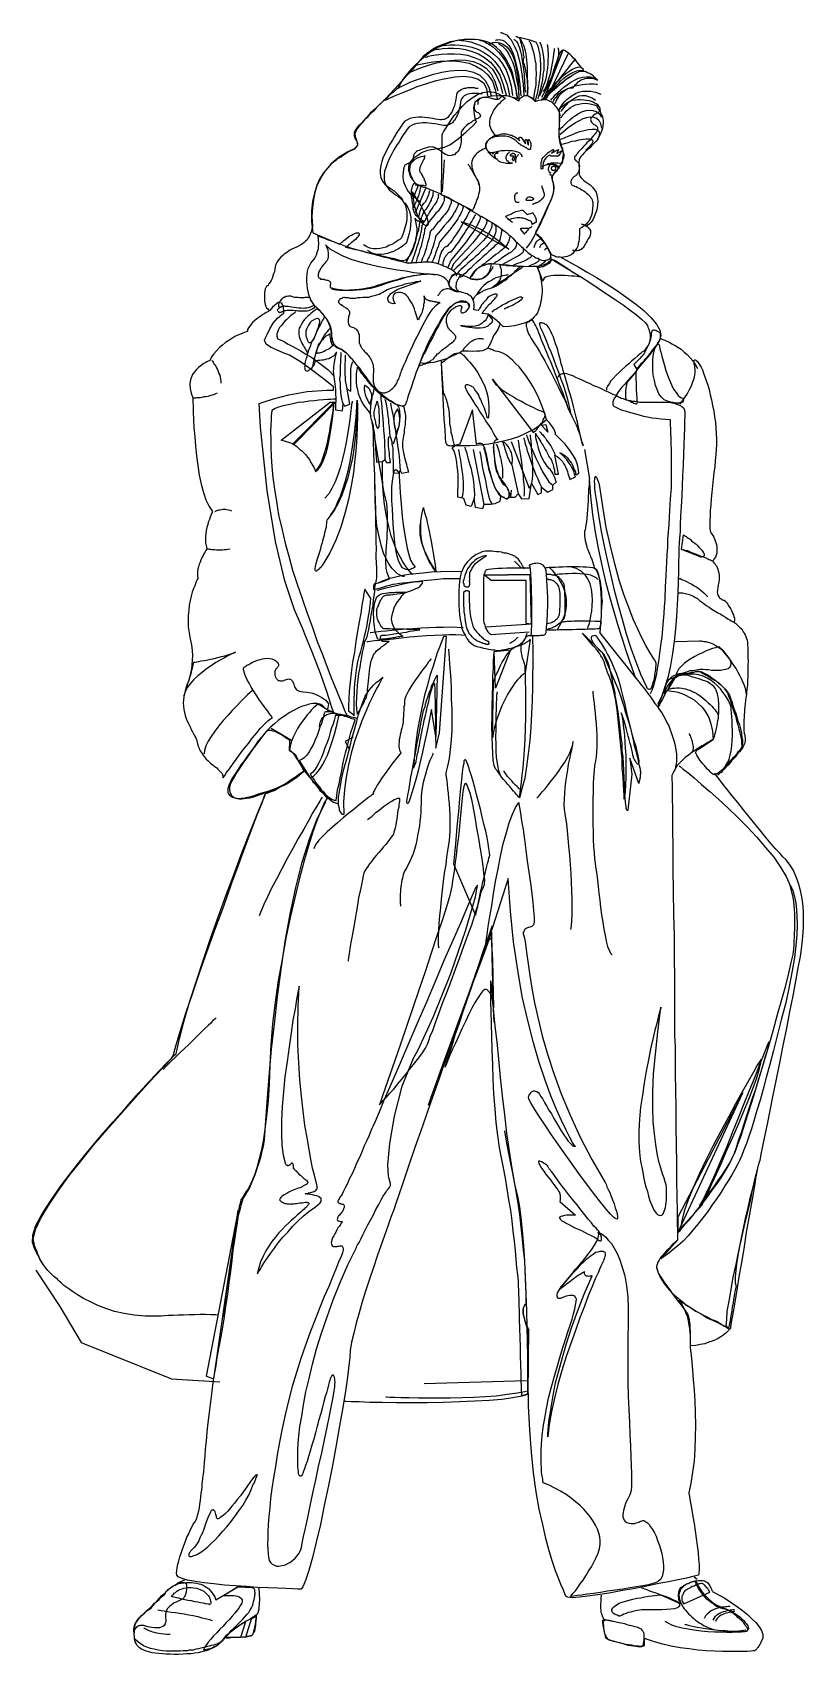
# Model space of a CAD drawing. Extents: x 137.56 to 138.39, y 55.88 to 57.64.
import ezdxf

# ---------------------------------------------------------------- set-up
doc = ezdxf.new("R2010")
doc.units = 0
doc.layers.get('0').update_dxf_attribs({"linetype": 'CONTINUOUS'})

msp = doc.modelspace()

# ---------------------------------------------------------------- linework, layer by layer
at = {"linetype": 'CONTINUOUS'}
for points in [[(138.0625, 57.6383), (138.0629, 57.6386), (138.0633, 57.6383), (138.0644, 57.6383), (138.0659, 57.6375), (138.0675, 57.6367), (138.0697, 57.6356), (138.0716, 57.6333), (138.0739, 57.6306), (138.0758, 57.6272), (138.0781, 57.6227), (138.0804, 57.6173), (138.0823, 57.6105), (138.0842, 57.6029), (138.0857, 57.5934), (138.0869, 57.5827), (138.0876, 57.5702)], [(138.0808, 57.5671), (138.0808, 57.5679), (138.0804, 57.5694), (138.08, 57.5721), (138.08, 57.5751), (138.0792, 57.5793), (138.0781, 57.5839), (138.077, 57.5884), (138.0758, 57.5937), (138.0739, 57.5991), (138.0716, 57.604), (138.069, 57.609), (138.0659, 57.6139), (138.0625, 57.6185), (138.0583, 57.6223), (138.0541, 57.6257), (138.0492, 57.628), (138.0439, 57.6295), (138.0385, 57.6306), (138.0332, 57.631), (138.0283, 57.6314), (138.0233, 57.631), (138.0188, 57.6303), (138.0142, 57.6295), (138.01, 57.6284), (138.0062, 57.6272), (138.0028, 57.6261), (137.9997, 57.6246), (137.9974, 57.6234), (137.9952, 57.6227), (137.9936, 57.6219), (137.9929, 57.6211), (137.9925, 57.6211), (137.9921, 57.6207), (137.9913, 57.6204), (137.9898, 57.6192), (137.9879, 57.6181), (137.9856, 57.6166), (137.983, 57.6147), (137.9803, 57.6124), (137.9773, 57.6097), (137.9739, 57.6067), (137.9704, 57.6036), (137.967, 57.6002), (137.9636, 57.5964), (137.9602, 57.5922), (137.9567, 57.5877), (137.9537, 57.5827), (137.951, 57.5778), (137.9503, 57.5774), (137.9487, 57.5762), (137.9465, 57.574), (137.943, 57.5713), (137.9396, 57.5679), (137.9354, 57.5641), (137.9309, 57.5603), (137.9263, 57.5557), (137.9217, 57.5515), (137.9175, 57.5469), (137.9137, 57.5427), (137.9103, 57.5386), (137.9076, 57.5348), (137.9057, 57.5317), (137.9046, 57.5287), (137.905, 57.5264), (137.9054, 57.5249), (137.9061, 57.5234), (137.9065, 57.5218), (137.9069, 57.5203), (137.9073, 57.5195), (137.9073, 57.5184), (137.9076, 57.5176), (137.9076, 57.5169), (137.9073, 57.5161), (137.9073, 57.5154), (137.9069, 57.515), (137.9061, 57.5142), (137.9057, 57.5138), (137.905, 57.5135), (137.9042, 57.5127), (137.9035, 57.5119), (137.9019, 57.5116), (137.8993, 57.5104), (137.8962, 57.5089), (137.8924, 57.5066), (137.8882, 57.5039), (137.8841, 57.5005), (137.8795, 57.4967), (137.8753, 57.4921), (137.8707, 57.4864), (137.8669, 57.4803), (137.8635, 57.4731), (137.8608, 57.4647), (137.8586, 57.4556), (137.8578, 57.4453), (137.8578, 57.4339), (137.8593, 57.4214), (137.8882, 57.4092), (137.8882, 57.4092), (137.8886, 57.41), (137.8894, 57.4103), (137.8905, 57.4115), (137.8917, 57.4122), (137.8928, 57.4134), (137.8943, 57.4145), (137.8962, 57.416), (137.8978, 57.4172), (137.8993, 57.4183), (137.9012, 57.4191), (137.9027, 57.4202), (137.9046, 57.421), (137.9061, 57.4214), (137.9073, 57.4214), (137.9088, 57.4214), (137.9095, 57.421), (137.9095, 57.4202), (137.9095, 57.4195), (137.9088, 57.4183), (137.908, 57.4172), (137.9069, 57.416), (137.9054, 57.4145), (137.9038, 57.4134), (137.9023, 57.4119), (137.9008, 57.4107), (137.8993, 57.4092), (137.8978, 57.4084), (137.8966, 57.4073), (137.8959, 57.4069), (137.8951, 57.4065), (137.8947, 57.4062), (137.8955, 57.4062), (137.8974, 57.4054), (137.9, 57.405), (137.9035, 57.4039), (137.9076, 57.4031), (137.9126, 57.402), (137.9175, 57.4004), (137.9229, 57.3993), (137.9286, 57.3982), (137.9339, 57.3966), (137.9388, 57.3955), (137.9434, 57.3944), (137.9476, 57.3936), (137.9506, 57.3928), (137.9533, 57.3921), (137.9548, 57.3917), (137.9575, 57.3917), (137.9598, 57.3924), (137.9621, 57.394), (137.964, 57.3963), (137.9655, 57.3985), (137.967, 57.4016), (137.9681, 57.405), (137.9693, 57.4081), (137.9704, 57.4115), (137.9708, 57.4149), (137.9716, 57.4176), (137.972, 57.4206), (137.9723, 57.4229), (137.9723, 57.4248), (137.9723, 57.4259), (137.9723, 57.4263), (137.97, 57.4374), (137.97, 57.437), (137.97, 57.437), (137.9704, 57.4366), (137.9708, 57.4362), (137.9712, 57.4358), (137.9716, 57.4355), (137.9723, 57.4351), (137.9727, 57.4347), (137.9735, 57.4347), (137.9742, 57.4343), (137.9754, 57.4339), (137.9761, 57.4339), (137.9773, 57.4339), (137.9784, 57.4339), (137.9796, 57.4343), (137.9796, 57.4343), (137.9792, 57.4343), (137.9784, 57.4347), (137.9777, 57.4351), (137.9765, 57.4358), (137.9758, 57.4362), (137.9746, 57.4374), (137.9735, 57.4381), (137.9723, 57.4393), (137.9712, 57.4404), (137.97, 57.4419), (137.9693, 57.4434), (137.9685, 57.4453), (137.9678, 57.4473), (137.9678, 57.4495), (137.9678, 57.4514), (137.9674, 57.4518), (137.9674, 57.4526), (137.967, 57.4533), (137.967, 57.4549), (137.9666, 57.4564), (137.9666, 57.4583), (137.9662, 57.4602), (137.9662, 57.4621), (137.9662, 57.464), (137.9662, 57.4663), (137.9662, 57.4682), (137.9666, 57.4701), (137.967, 57.472), (137.9678, 57.4735), (137.9689, 57.475), (137.97, 57.4758), (137.9697, 57.4762), (137.9693, 57.4765), (137.9685, 57.4773), (137.9681, 57.4784), (137.967, 57.4796), (137.9662, 57.4811), (137.9651, 57.483), (137.9643, 57.4849), (137.964, 57.4868), (137.9632, 57.4887), (137.9632, 57.491), (137.9632, 57.4933), (137.9636, 57.4952), (137.9643, 57.4975), (137.9659, 57.4994), (137.9678, 57.5017), (137.9697, 57.5036), (137.972, 57.5051), (137.9739, 57.5066), (137.9758, 57.5078), (137.978, 57.5089), (137.9799, 57.5097), (137.9818, 57.5104), (137.9837, 57.5112), (137.9856, 57.5116), (137.9875, 57.5119), (137.9898, 57.5123), (137.9917, 57.5127), (137.9936, 57.5131), (137.9959, 57.5131), (137.9978, 57.5135), (138.0001, 57.5135), (138.0077, 57.5169), (138.0165, 57.5234), (138.0252, 57.531), (138.0325, 57.5374), (138.0363, 57.5416), (138.0366, 57.5416), (138.0355, 57.5439), (138.0344, 57.5496), (138.0336, 57.5568), (138.0351, 57.5633), (138.0397, 57.5675), (138.0427, 57.5682), (138.0469, 57.569), (138.0534, 57.5698), (138.0606, 57.5705), (138.069, 57.5702), (138.0777, 57.5682), (138.0808, 57.5671)], [(138.0351, 57.631), (138.0344, 57.631), (138.0332, 57.631), (138.0313, 57.631), (138.0287, 57.631), (138.0252, 57.631), (138.0214, 57.6306), (138.0172, 57.6303), (138.013, 57.6291), (138.0081, 57.6284), (138.0031, 57.6268), (137.9982, 57.6249), (137.9933, 57.6227), (137.9887, 57.62), (137.9837, 57.6166), (137.9792, 57.6128), (137.975, 57.6082)], [(137.9894, 57.6196), (137.9902, 57.6196), (137.9925, 57.6204), (137.9959, 57.6207), (138.0001, 57.6211), (138.0054, 57.6215), (138.0115, 57.6215), (138.018, 57.6211), (138.0245, 57.62), (138.0317, 57.6181), (138.0385, 57.6154), (138.045, 57.6116), (138.0515, 57.6063), (138.0568, 57.6002), (138.0617, 57.5922), (138.0655, 57.5823), (138.0686, 57.5709)], [(137.9978, 57.6242), (137.9986, 57.6242), (138.0005, 57.6246), (138.0039, 57.6249), (138.0081, 57.6253), (138.013, 57.6253), (138.0188, 57.6249), (138.0248, 57.6242), (138.0313, 57.6227), (138.0378, 57.6204), (138.0442, 57.6173), (138.0507, 57.6131), (138.056, 57.6074), (138.0614, 57.6006), (138.0659, 57.5922), (138.0697, 57.5823), (138.0724, 57.5702)], [(138.0176, 57.6303), (138.0184, 57.6303), (138.0199, 57.6299), (138.0226, 57.6299), (138.026, 57.6291), (138.0302, 57.6284), (138.0351, 57.6268), (138.0401, 57.6249), (138.0454, 57.6223), (138.0503, 57.6192), (138.0553, 57.615), (138.0602, 57.6105), (138.0648, 57.6048), (138.0686, 57.5979), (138.0716, 57.5899), (138.0739, 57.5808), (138.0754, 57.5702)], [(138.0397, 57.6303), (138.0397, 57.6303), (138.0408, 57.6299), (138.0427, 57.6295), (138.045, 57.6287), (138.0477, 57.6272), (138.0507, 57.6257), (138.0538, 57.6234), (138.0572, 57.6204), (138.0606, 57.6169), (138.064, 57.6128), (138.0675, 57.6078), (138.0709, 57.6017), (138.0739, 57.5949), (138.0766, 57.5869), (138.0789, 57.5778), (138.0808, 57.5671)], [(138.0492, 57.6257), (138.0496, 57.6257), (138.0507, 57.6265), (138.0522, 57.6268), (138.0541, 57.6276), (138.0568, 57.628), (138.0598, 57.6276), (138.0629, 57.6272), (138.0659, 57.6257), (138.0694, 57.623), (138.0724, 57.6196), (138.0751, 57.6147), (138.0777, 57.6082), (138.0796, 57.6002), (138.0812, 57.5903), (138.0819, 57.5785), (138.0823, 57.5644)], [(138.0572, 57.6303), (138.0576, 57.6303), (138.0583, 57.6306), (138.0595, 57.6306), (138.061, 57.631), (138.0625, 57.6306), (138.0648, 57.6303), (138.0667, 57.6291), (138.069, 57.6272), (138.0716, 57.6246), (138.0739, 57.6207), (138.0762, 57.6158), (138.0781, 57.6097), (138.08, 57.6021), (138.0819, 57.593), (138.0834, 57.5823), (138.0846, 57.5698)], [(138.0602, 57.6265), (138.0602, 57.6265), (138.061, 57.6261), (138.0617, 57.6257), (138.0633, 57.6249), (138.0644, 57.6242), (138.0659, 57.6227), (138.0678, 57.6207), (138.0697, 57.6181), (138.0716, 57.615), (138.0735, 57.6112), (138.0754, 57.6067), (138.0773, 57.6014), (138.0789, 57.5949), (138.08, 57.5877), (138.0815, 57.5793), (138.0823, 57.5698)], [(138.077, 57.631), (138.077, 57.631), (138.0773, 57.631), (138.0777, 57.6306), (138.0785, 57.6303), (138.0792, 57.6295), (138.08, 57.6287), (138.0812, 57.6268), (138.0819, 57.6246), (138.0831, 57.6219), (138.0842, 57.6181), (138.0853, 57.6135), (138.0861, 57.6078), (138.0872, 57.6014), (138.088, 57.5934), (138.0884, 57.5846), (138.0891, 57.574)], [(138.0792, 57.6341), (138.0792, 57.6341), (138.08, 57.6341), (138.0804, 57.6341), (138.0815, 57.6333), (138.0827, 57.6329), (138.0838, 57.6314), (138.085, 57.6299), (138.0865, 57.6272), (138.0876, 57.6242), (138.0888, 57.62), (138.0899, 57.615), (138.0907, 57.6086), (138.0914, 57.6014), (138.0914, 57.5922), (138.0918, 57.5823), (138.0914, 57.5702)], [(138.1002, 57.5637), (138.1006, 57.5641), (138.1009, 57.5656), (138.1013, 57.5679), (138.1021, 57.5709), (138.1028, 57.5743), (138.1036, 57.5785), (138.1044, 57.5831), (138.1051, 57.588), (138.1059, 57.5934), (138.1063, 57.5987), (138.1063, 57.604), (138.1059, 57.6093), (138.1055, 57.6143), (138.1044, 57.6192), (138.1032, 57.6238), (138.1013, 57.628), (138.1009, 57.628), (138.1006, 57.628), (138.0998, 57.6284), (138.0987, 57.6287), (138.0975, 57.6291), (138.096, 57.6295), (138.0945, 57.6303), (138.093, 57.6306), (138.0914, 57.631), (138.0899, 57.6314), (138.0884, 57.6318), (138.0872, 57.6322), (138.0857, 57.6325), (138.0846, 57.6329), (138.0838, 57.6329), (138.0831, 57.6329), (138.0831, 57.6329), (138.0831, 57.6322), (138.0834, 57.6314), (138.0838, 57.6299), (138.0842, 57.6284), (138.085, 57.6265), (138.0853, 57.6246), (138.0861, 57.6227), (138.0865, 57.6204), (138.0869, 57.6185), (138.0872, 57.6162), (138.0872, 57.6143), (138.0876, 57.6128), (138.0876, 57.6112), (138.0872, 57.6097), (138.0869, 57.609), (138.0869, 57.6086), (138.0872, 57.6078), (138.0872, 57.6063), (138.088, 57.6044), (138.0884, 57.6021), (138.0891, 57.5998), (138.0895, 57.5968), (138.0903, 57.5937), (138.0907, 57.5907), (138.0914, 57.5877), (138.0914, 57.5842), (138.0918, 57.5812), (138.0922, 57.5781), (138.0918, 57.5751), (138.0918, 57.5724), (138.0914, 57.5702), (138.0914, 57.5702), (138.0918, 57.5702), (138.0926, 57.5698), (138.093, 57.5698), (138.0937, 57.5694), (138.0945, 57.569), (138.0952, 57.5686), (138.096, 57.5682), (138.0968, 57.5679), (138.0975, 57.5671), (138.0983, 57.5667), (138.099, 57.566), (138.0994, 57.5652), (138.0998, 57.5644), (138.1002, 57.5637)], [(138.0937, 57.6295), (138.0937, 57.6291), (138.0941, 57.6284), (138.0949, 57.6272), (138.0956, 57.6253), (138.0964, 57.623), (138.0971, 57.6204), (138.0983, 57.6173), (138.099, 57.6135), (138.0998, 57.6093), (138.1006, 57.6048), (138.1009, 57.5995), (138.1013, 57.5937), (138.1009, 57.588), (138.1006, 57.5816), (138.0994, 57.5747), (138.0983, 57.5671)], [(138.1032, 57.5671), (138.1055, 57.5743), (138.107, 57.5808), (138.1082, 57.5873), (138.1089, 57.593), (138.1097, 57.5983), (138.1097, 57.6033), (138.1097, 57.6078), (138.1093, 57.612), (138.1089, 57.6158), (138.1082, 57.6188), (138.1078, 57.6215), (138.107, 57.6238), (138.1067, 57.6257), (138.1059, 57.6268), (138.1055, 57.6276), (138.1055, 57.628)], [(138.1131, 57.6257), (138.1131, 57.6253), (138.1135, 57.6246), (138.1135, 57.623), (138.1139, 57.6211), (138.1139, 57.6185), (138.1143, 57.6158), (138.1143, 57.6124), (138.1139, 57.6086), (138.1139, 57.6048), (138.1135, 57.6002), (138.1127, 57.5956), (138.112, 57.5907), (138.1108, 57.5858), (138.1089, 57.5804), (138.107, 57.5751), (138.1048, 57.5698)], [(138.1245, 57.6219), (138.1249, 57.6215), (138.1249, 57.6207), (138.1253, 57.62), (138.1253, 57.6188), (138.1253, 57.6169), (138.1253, 57.615), (138.1249, 57.6124), (138.1242, 57.609), (138.1234, 57.6055), (138.1219, 57.601), (138.12, 57.596), (138.1177, 57.5903), (138.1146, 57.5839), (138.1112, 57.5762), (138.107, 57.5682)], [(138.1527, 57.5975), (138.1523, 57.5979), (138.1519, 57.5987), (138.1508, 57.5998), (138.1496, 57.6014), (138.1485, 57.6029), (138.147, 57.6048), (138.1451, 57.6067), (138.1436, 57.609), (138.1416, 57.6109), (138.1397, 57.6131), (138.1378, 57.6147), (138.1359, 57.6166), (138.134, 57.6177), (138.1325, 57.6188), (138.131, 57.6196), (138.1299, 57.6196), (138.1287, 57.6188), (138.1272, 57.6173), (138.1261, 57.6147), (138.1245, 57.6112), (138.1234, 57.6074), (138.1219, 57.6029), (138.1203, 57.5983), (138.1188, 57.5934), (138.1173, 57.5884), (138.1158, 57.5839), (138.1143, 57.5793), (138.1127, 57.5751), (138.1112, 57.5717), (138.1097, 57.5686), (138.1086, 57.5667), (138.107, 57.5656), (138.1074, 57.5663), (138.1086, 57.5671), (138.1105, 57.5686), (138.1127, 57.5709), (138.1158, 57.5732), (138.1188, 57.5762), (138.1222, 57.5789), (138.1261, 57.582), (138.1299, 57.585), (138.1337, 57.588), (138.1378, 57.5907), (138.1413, 57.593), (138.1447, 57.5949), (138.1477, 57.5964), (138.1504, 57.5975), (138.1527, 57.5975)], [(138.1207, 57.6211), (138.1207, 57.6207), (138.1207, 57.6196), (138.1203, 57.6177), (138.12, 57.615), (138.1196, 57.612), (138.1192, 57.609), (138.1184, 57.6052), (138.1177, 57.6014), (138.1169, 57.5975), (138.1162, 57.5934), (138.115, 57.5896), (138.1139, 57.5858), (138.1127, 57.5823), (138.1116, 57.5793), (138.1101, 57.577), (138.1086, 57.5747)], [(138.1162, 57.5831), (138.1299, 57.6196), (138.1131, 57.5755)], [(137.975, 57.6082), (137.9708, 57.6033), (137.9666, 57.5983), (137.9621, 57.593), (137.9571, 57.5877), (137.9522, 57.5823), (137.9472, 57.577), (137.9427, 57.5717), (137.9377, 57.5667), (137.9331, 57.5622), (137.9286, 57.5576), (137.9248, 57.5534), (137.921, 57.55), (137.9179, 57.5466), (137.9152, 57.5439), (137.913, 57.5416), (137.9118, 57.5401)], [(137.9647, 57.5953), (137.9655, 57.596), (137.9681, 57.5972), (137.9723, 57.5987), (137.978, 57.601), (137.9845, 57.6033), (137.9917, 57.6052), (137.9997, 57.6071), (138.0081, 57.6082), (138.0165, 57.609), (138.0248, 57.6086), (138.0328, 57.6071), (138.0401, 57.6044), (138.0469, 57.5998), (138.0522, 57.5937), (138.0564, 57.5858), (138.0595, 57.5755)], [(137.97, 57.6029), (137.9708, 57.6033), (137.9735, 57.604), (137.9777, 57.6048), (137.983, 57.6059), (137.9894, 57.6067), (137.9967, 57.6074), (138.0047, 57.6078), (138.0127, 57.6078), (138.0207, 57.6067), (138.0287, 57.6052), (138.0359, 57.6021), (138.0427, 57.5983), (138.0488, 57.5926), (138.0538, 57.5858), (138.0568, 57.577), (138.0587, 57.5667)], [(137.9811, 57.612), (137.9822, 57.612), (137.9845, 57.6128), (137.9879, 57.6135), (137.9929, 57.6143), (137.9986, 57.615), (138.0051, 57.6154), (138.0123, 57.6154), (138.0195, 57.615), (138.0267, 57.6139), (138.034, 57.6116), (138.0412, 57.6086), (138.0477, 57.6044), (138.0538, 57.5987), (138.0583, 57.5918), (138.0621, 57.5831), (138.0648, 57.5724)], [(138.1428, 57.609), (138.1116, 57.5698)], [(138.1359, 57.6158), (138.1124, 57.5671)], [(138.1131, 57.5732), (138.1135, 57.5736), (138.1143, 57.5747), (138.1154, 57.5759), (138.1169, 57.5778), (138.1188, 57.5797), (138.1207, 57.5823), (138.1234, 57.585), (138.1261, 57.5873), (138.1287, 57.5899), (138.1314, 57.5926), (138.1344, 57.5949), (138.1375, 57.5972), (138.1405, 57.5987), (138.1436, 57.6002), (138.1462, 57.601), (138.1489, 57.6014)], [(137.9373, 57.5652), (137.9385, 57.5656), (137.9423, 57.5675), (137.9476, 57.5698), (137.9548, 57.5728), (137.9632, 57.5762), (137.9723, 57.58), (137.9826, 57.5835), (137.9929, 57.5865), (138.0031, 57.5888), (138.0134, 57.5907), (138.0229, 57.5911), (138.0313, 57.5903), (138.0382, 57.588), (138.0439, 57.5839), (138.0473, 57.5781), (138.0484, 57.5698)], [(137.951, 57.5778), (137.9522, 57.5785), (137.9548, 57.58), (137.9594, 57.5823), (137.9655, 57.585), (137.9727, 57.5877), (137.9811, 57.5907), (137.9898, 57.5934), (137.999, 57.5956), (138.0077, 57.5972), (138.0169, 57.5979), (138.0256, 57.5975), (138.0332, 57.5956), (138.0401, 57.5922), (138.0458, 57.5865), (138.05, 57.5793), (138.0522, 57.5698)], [(138.1378, 57.5907), (138.1352, 57.5888), (138.1321, 57.5865), (138.1295, 57.5842), (138.1264, 57.582), (138.1238, 57.5793), (138.1211, 57.577), (138.1184, 57.5747), (138.1162, 57.5728), (138.1139, 57.5709), (138.1124, 57.5694), (138.1112, 57.5682), (138.1105, 57.5675), (138.1101, 57.5671), (138.1192, 57.5629), (138.1192, 57.5629), (138.1196, 57.5637), (138.12, 57.5641), (138.1203, 57.5652), (138.1211, 57.5663), (138.1219, 57.5679), (138.123, 57.569), (138.1242, 57.5705), (138.1257, 57.5721), (138.1272, 57.5732), (138.1291, 57.5747), (138.131, 57.5759), (138.1333, 57.577), (138.1356, 57.5778), (138.1382, 57.5785), (138.1413, 57.5785), (138.1413, 57.5789), (138.1416, 57.5793), (138.142, 57.58), (138.1432, 57.5812), (138.1439, 57.5823), (138.1451, 57.5835), (138.1466, 57.585), (138.1481, 57.5861), (138.15, 57.5873), (138.1519, 57.588), (138.1542, 57.5888), (138.1565, 57.5892), (138.1588, 57.5892), (138.1618, 57.5892), (138.1645, 57.5884), (138.1675, 57.5869), (138.1675, 57.5873), (138.1672, 57.5877), (138.1664, 57.588), (138.1656, 57.5892), (138.1645, 57.5899), (138.1633, 57.5911), (138.1618, 57.5922), (138.1603, 57.5934), (138.1588, 57.5941), (138.1569, 57.5949), (138.155, 57.596), (138.1531, 57.5964), (138.1508, 57.5964), (138.1489, 57.5964), (138.1477, 57.5964), (138.1477, 57.5964)], [(138.1124, 57.5671), (138.1127, 57.5679), (138.1131, 57.5686), (138.1143, 57.5702), (138.1158, 57.5724), (138.1177, 57.5747), (138.12, 57.5774), (138.1222, 57.5804), (138.1253, 57.5835), (138.128, 57.5861), (138.131, 57.5892), (138.1344, 57.5915), (138.1378, 57.5937), (138.1416, 57.5956), (138.1451, 57.5972), (138.1489, 57.5979), (138.1527, 57.5975)], [(138.1169, 57.5652), (138.1173, 57.5656), (138.1181, 57.5667), (138.12, 57.5686), (138.1219, 57.5709), (138.1245, 57.5736), (138.1276, 57.5762), (138.131, 57.5793), (138.1348, 57.582), (138.1386, 57.5846), (138.1428, 57.5869), (138.147, 57.5892), (138.1512, 57.5903), (138.1554, 57.5907), (138.1595, 57.5907), (138.1637, 57.5892), (138.1675, 57.5869)], [(138.1675, 57.5823), (138.1672, 57.5823), (138.166, 57.5823), (138.1641, 57.5827), (138.1614, 57.5827), (138.1584, 57.5827), (138.1546, 57.5823), (138.1512, 57.582), (138.147, 57.5812), (138.1432, 57.5804), (138.139, 57.5789), (138.1352, 57.5774), (138.1314, 57.5751), (138.1283, 57.5724), (138.1253, 57.5694), (138.123, 57.5656), (138.1215, 57.5614)], [(138.0678, 57.5671), (138.0675, 57.5671), (138.0663, 57.5663), (138.0652, 57.5652), (138.0633, 57.5637), (138.0614, 57.5618), (138.0591, 57.5599), (138.0572, 57.5572), (138.0549, 57.5545), (138.0538, 57.5515), (138.0522, 57.5485), (138.0511, 57.545), (138.0507, 57.5416), (138.0507, 57.5382), (138.0519, 57.5344), (138.0538, 57.531), (138.0564, 57.5272), (138.0564, 57.5272), (138.056, 57.5272), (138.0553, 57.5264), (138.0545, 57.526), (138.0538, 57.5253), (138.0526, 57.5245), (138.0515, 57.5237), (138.0503, 57.5226), (138.0496, 57.5218), (138.0484, 57.5207), (138.0477, 57.5195), (138.0469, 57.5184), (138.0465, 57.5173), (138.0465, 57.5161), (138.0465, 57.5146), (138.0469, 57.5135), (138.0469, 57.5135), (138.0461, 57.5135), (138.0454, 57.5131), (138.0442, 57.5123), (138.0431, 57.5119), (138.0416, 57.5108), (138.0401, 57.51), (138.0385, 57.5089), (138.037, 57.5074), (138.0355, 57.5062), (138.034, 57.5043), (138.0328, 57.5028), (138.0321, 57.5009), (138.0313, 57.499), (138.0309, 57.4967), (138.0313, 57.4948), (138.0313, 57.4925), (138.0321, 57.4906), (138.0325, 57.4887), (138.0332, 57.4868), (138.034, 57.4853), (138.0347, 57.4838), (138.0355, 57.4823), (138.0363, 57.4811), (138.037, 57.4796), (138.0378, 57.4781), (138.0385, 57.4765), (138.0389, 57.475), (138.0393, 57.4731), (138.0397, 57.4712), (138.0397, 57.4697), (138.0397, 57.4674), (138.0393, 57.4655), (138.0385, 57.4632), (138.0382, 57.4613), (138.0378, 57.4594), (138.037, 57.4575), (138.0363, 57.4556), (138.0359, 57.4541), (138.0351, 57.4522), (138.0344, 57.4511), (138.034, 57.4495), (138.0332, 57.4484), (138.0328, 57.4473), (138.0325, 57.4469), (138.0321, 57.4461), (138.0321, 57.4457), (138.0321, 57.4457), (137.9986, 57.4628), (137.9993, 57.5279), (137.9997, 57.5287), (138.0009, 57.531), (138.0028, 57.5344), (138.0054, 57.5382), (138.0085, 57.5431), (138.0123, 57.5485), (138.0165, 57.5534), (138.0214, 57.5587), (138.0264, 57.5637), (138.0317, 57.5679), (138.0374, 57.5713), (138.0435, 57.5736), (138.0496, 57.5747), (138.0553, 57.574), (138.0614, 57.5717), (138.0678, 57.5671)], [(138.0146, 57.5686), (138.0142, 57.5663), (138.0138, 57.5641), (138.013, 57.5614), (138.0127, 57.5591), (138.0115, 57.5568), (138.0108, 57.5549), (138.01, 57.553), (138.0089, 57.5515), (138.0081, 57.5496), (138.007, 57.5485), (138.0058, 57.5469), (138.0043, 57.5458), (138.0031, 57.545), (138.0016, 57.5443), (138.0001, 57.5443), (137.9986, 57.5439)], [(138.0382, 57.5778), (138.0378, 57.5781), (138.037, 57.5781), (138.0359, 57.5781), (138.0344, 57.5785), (138.0328, 57.5785), (138.0309, 57.5785), (138.029, 57.5785), (138.0267, 57.5785), (138.0245, 57.5781), (138.0226, 57.5778), (138.0207, 57.577), (138.0188, 57.5759), (138.0172, 57.5747), (138.0157, 57.5732), (138.0149, 57.5713), (138.0146, 57.5686)], [(138.0427, 57.5717), (138.0423, 57.5721), (138.0416, 57.5721), (138.0404, 57.5721), (138.0389, 57.5724), (138.0374, 57.5724), (138.0355, 57.5724), (138.0336, 57.5724), (138.0313, 57.5724), (138.0294, 57.5721), (138.0271, 57.5717), (138.0252, 57.5709), (138.0233, 57.5698), (138.0218, 57.5686), (138.0207, 57.5671), (138.0195, 57.5652), (138.0191, 57.5629)], [(138.0382, 57.5606), (138.0382, 57.5625), (138.0382, 57.5644), (138.0389, 57.5656), (138.0397, 57.5667), (138.0408, 57.5675), (138.0423, 57.5682), (138.0435, 57.5686), (138.045, 57.5686), (138.0465, 57.5686), (138.0481, 57.5686), (138.0496, 57.5682), (138.0511, 57.5679), (138.0526, 57.5675), (138.0538, 57.5671), (138.0549, 57.5667), (138.0557, 57.5667)], [(138.0557, 57.5667), (138.0568, 57.5663), (138.0576, 57.5663), (138.0583, 57.5663), (138.0591, 57.5663), (138.0598, 57.5663), (138.0606, 57.5667), (138.061, 57.5667), (138.0614, 57.5671), (138.0617, 57.5675), (138.0621, 57.5679), (138.0625, 57.5679), (138.0625, 57.5682), (138.0625, 57.5682), (138.0625, 57.5682)], [(138.0625, 57.5682), (138.0636, 57.5694), (138.0648, 57.5698), (138.0663, 57.5702), (138.0678, 57.5705), (138.0694, 57.5702), (138.0709, 57.5698), (138.0728, 57.5694), (138.0743, 57.569), (138.0758, 57.5682), (138.0773, 57.5675), (138.0789, 57.5667), (138.08, 57.566), (138.0808, 57.5652), (138.0815, 57.5648), (138.0819, 57.5644), (138.0823, 57.5644)], [(138.0823, 57.5644), (138.0834, 57.5667), (138.085, 57.5682), (138.0865, 57.5694), (138.088, 57.5698), (138.0895, 57.5702), (138.091, 57.5702), (138.0926, 57.5698), (138.0937, 57.569), (138.0952, 57.5682), (138.0964, 57.5675), (138.0975, 57.5663), (138.0983, 57.5656), (138.099, 57.5648), (138.0998, 57.5641), (138.1002, 57.5637), (138.1002, 57.5637)], [(138.1002, 57.5637), (138.104, 57.5652), (138.1074, 57.5656), (138.1105, 57.566), (138.1131, 57.5656), (138.1154, 57.5644), (138.1177, 57.5633), (138.1196, 57.5618), (138.1211, 57.5599), (138.1226, 57.5584), (138.1238, 57.5564), (138.1249, 57.5545), (138.1257, 57.553), (138.1261, 57.5515), (138.1264, 57.5504), (138.1268, 57.5496), (138.1268, 57.5492)], [(138.1261, 57.5545), (138.1261, 57.5545), (138.1264, 57.5549), (138.1268, 57.5557), (138.1276, 57.5564), (138.1283, 57.5576), (138.1295, 57.5587), (138.131, 57.5599), (138.1325, 57.561), (138.134, 57.5622), (138.1363, 57.5633), (138.1382, 57.5641), (138.1405, 57.5652), (138.1436, 57.5656), (138.1462, 57.566), (138.1493, 57.566), (138.1527, 57.5656), (138.1557, 57.5652), (138.1584, 57.5648), (138.1607, 57.5641), (138.163, 57.5633), (138.1645, 57.5625), (138.166, 57.5618), (138.1672, 57.561), (138.1679, 57.5599), (138.1687, 57.5591), (138.1694, 57.5584), (138.1698, 57.5572), (138.1702, 57.5564), (138.1702, 57.5553), (138.1702, 57.5545), (138.1706, 57.5538), (138.1706, 57.553), (138.1706, 57.553), (138.1702, 57.5526), (138.1694, 57.5526), (138.1687, 57.5523), (138.1679, 57.5515), (138.1668, 57.5511), (138.166, 57.5504), (138.1649, 57.55), (138.1637, 57.5492), (138.163, 57.5485), (138.1618, 57.5473), (138.1611, 57.5466), (138.1603, 57.5458), (138.1603, 57.545), (138.1599, 57.5443), (138.1603, 57.5431), (138.1603, 57.5424), (138.1611, 57.5416), (138.1618, 57.5408), (138.1622, 57.5405), (138.163, 57.5397), (138.1641, 57.5389), (138.1649, 57.5386), (138.1656, 57.5378), (138.1664, 57.5374), (138.1668, 57.5367), (138.1675, 57.5359), (138.1675, 57.5348), (138.1675, 57.534), (138.1675, 57.5329), (138.1668, 57.5317), (138.166, 57.5302), (138.1649, 57.5287), (138.1637, 57.5272), (138.1618, 57.5253), (138.1603, 57.5234), (138.1584, 57.5211), (138.1561, 57.5192), (138.1542, 57.5169), (138.1523, 57.515), (138.1504, 57.5127), (138.1485, 57.5108), (138.1466, 57.5089), (138.1455, 57.5074), (138.1443, 57.5055), (138.1432, 57.5043), (138.1428, 57.5032), (138.1428, 57.502), (138.1428, 57.5017), (138.1432, 57.5009), (138.1436, 57.5005), (138.1439, 57.5001), (138.1443, 57.4998), (138.1447, 57.4994), (138.1451, 57.499), (138.1455, 57.4986), (138.1462, 57.4982), (138.1466, 57.4979), (138.147, 57.4975), (138.1474, 57.4967), (138.1477, 57.496), (138.1477, 57.4952), (138.1477, 57.4944), (138.1481, 57.4933), (138.1477, 57.4921), (138.1477, 57.491), (138.1477, 57.4902), (138.1474, 57.4895), (138.1474, 57.4883), (138.147, 57.4876), (138.1466, 57.4868), (138.1462, 57.4864), (138.1458, 57.4857), (138.1455, 57.4853), (138.1447, 57.4845), (138.1447, 57.4842), (138.1439, 57.4838), (138.1436, 57.4834), (138.1432, 57.483), (138.1428, 57.4826), (138.142, 57.4823), (138.1416, 57.4819), (138.1413, 57.4815), (138.1405, 57.4807), (138.1401, 57.48), (138.1394, 57.4792), (138.139, 57.4784), (138.1386, 57.4777), (138.1386, 57.4769), (138.1386, 57.4762), (138.1386, 57.4754), (138.139, 57.4746), (138.1394, 57.4739), (138.1401, 57.4731), (138.1413, 57.4727), (138.1428, 57.472), (138.1443, 57.4716), (138.1458, 57.4708), (138.1477, 57.4701), (138.1493, 57.4693), (138.1508, 57.4682), (138.1527, 57.467), (138.1542, 57.4659), (138.1557, 57.4647), (138.1573, 57.4636), (138.1584, 57.4621), (138.1595, 57.4609), (138.1603, 57.4594), (138.1614, 57.4583), (138.1618, 57.4571), (138.1622, 57.4556), (138.1626, 57.4545), (138.1626, 57.4533), (138.1626, 57.4522), (138.1626, 57.4503), (138.1622, 57.4488), (138.1622, 57.4469), (138.1618, 57.445), (138.1618, 57.4431), (138.1611, 57.4408), (138.1603, 57.4389), (138.1595, 57.437), (138.1584, 57.4347), (138.1569, 57.4328), (138.1554, 57.4309), (138.1531, 57.429), (138.1508, 57.4275), (138.1481, 57.4259), (138.1481, 57.4256), (138.1481, 57.4252), (138.1481, 57.424), (138.1481, 57.4225), (138.1481, 57.4206), (138.1481, 57.4191), (138.1477, 57.4168), (138.1477, 57.4145), (138.1474, 57.4122), (138.1466, 57.4096), (138.1462, 57.4073), (138.1451, 57.405), (138.1439, 57.4031), (138.1424, 57.4012), (138.1409, 57.3993), (138.139, 57.3978), (138.1367, 57.3966), (138.1348, 57.3959), (138.1325, 57.3955), (138.1306, 57.3951), (138.1291, 57.3947), (138.1272, 57.3951), (138.1257, 57.3951), (138.1242, 57.3951), (138.1226, 57.3955), (138.1215, 57.3963), (138.1203, 57.3966), (138.1196, 57.397), (138.1188, 57.3974), (138.1181, 57.3978), (138.1177, 57.3978), (138.1177, 57.3982), (138.1173, 57.3989), (138.1169, 57.3997), (138.1162, 57.4008), (138.1154, 57.4023), (138.1146, 57.4042), (138.1135, 57.4062), (138.1124, 57.4077), (138.1112, 57.41), (138.1097, 57.4119), (138.1082, 57.4138), (138.107, 57.4157), (138.1051, 57.4172), (138.1036, 57.4187), (138.1021, 57.4199), (138.1002, 57.4206), (138.1006, 57.421), (138.1009, 57.4218), (138.1013, 57.4233), (138.1025, 57.4252), (138.1032, 57.4275), (138.1048, 57.4301), (138.1059, 57.4328), (138.1074, 57.4358), (138.1086, 57.4389), (138.1101, 57.4419), (138.1116, 57.4453), (138.1131, 57.4484), (138.1146, 57.4514), (138.1158, 57.4541), (138.1169, 57.4568), (138.1181, 57.459), (138.1188, 57.4613), (138.1196, 57.4636), (138.12, 57.4655), (138.1203, 57.4678), (138.1203, 57.4697), (138.1203, 57.4716), (138.12, 57.4735), (138.12, 57.475), (138.1196, 57.4765), (138.1192, 57.4777), (138.1188, 57.4792), (138.1184, 57.48), (138.1181, 57.4807), (138.1181, 57.4815), (138.1177, 57.4819), (138.1177, 57.4819), (138.1181, 57.4823), (138.1181, 57.4826), (138.1188, 57.483), (138.1196, 57.4842), (138.1203, 57.4853), (138.1215, 57.4864), (138.1222, 57.4876), (138.1238, 57.4891), (138.1245, 57.4906), (138.1257, 57.4921), (138.1268, 57.4933), (138.1276, 57.4948), (138.1283, 57.496), (138.1291, 57.4971), (138.1295, 57.4979), (138.1299, 57.4986), (138.1302, 57.5028), (138.1306, 57.5059), (138.1306, 57.5085), (138.1299, 57.5112), (138.1287, 57.5142), (138.1283, 57.515), (138.1272, 57.5188), (138.1264, 57.5226), (138.1261, 57.526), (138.1261, 57.5287), (138.1261, 57.5302), (138.1261, 57.5302), (138.1261, 57.5317), (138.1264, 57.5359), (138.1264, 57.5412), (138.1264, 57.5473), (138.1264, 57.5526), (138.1261, 57.5545)], [(138.1261, 57.5545), (138.1261, 57.5549), (138.1264, 57.5557), (138.1276, 57.5572), (138.1287, 57.5591), (138.1302, 57.5614), (138.1321, 57.5637), (138.1344, 57.566), (138.1371, 57.5682), (138.1401, 57.5705), (138.1436, 57.5724), (138.147, 57.574), (138.1512, 57.5751), (138.1557, 57.5751), (138.1603, 57.5751), (138.1656, 57.574), (138.1713, 57.5717)], [(138.1283, 57.553), (138.1283, 57.5534), (138.1291, 57.5542), (138.1299, 57.5557), (138.1314, 57.5572), (138.1329, 57.5591), (138.1348, 57.561), (138.1367, 57.5633), (138.1394, 57.5652), (138.142, 57.5671), (138.1447, 57.5686), (138.1477, 57.5698), (138.1508, 57.5702), (138.1546, 57.5702), (138.158, 57.5694), (138.1618, 57.5679), (138.1656, 57.5652)], [(137.9986, 57.5439), (137.9967, 57.5439), (137.9948, 57.5443), (137.9921, 57.5446), (137.9894, 57.5454), (137.9868, 57.5458), (137.9834, 57.5462), (137.9803, 57.5466), (137.9773, 57.5469), (137.9739, 57.5469), (137.9708, 57.5466), (137.9674, 57.5462), (137.9643, 57.5454), (137.9617, 57.5439), (137.959, 57.5424), (137.9567, 57.5401), (137.9548, 57.537)], [(138.0191, 57.5629), (138.0188, 57.5603), (138.0184, 57.558), (138.0176, 57.5557), (138.0172, 57.5534), (138.0165, 57.5511), (138.0157, 57.5488), (138.0146, 57.5469), (138.0138, 57.5454), (138.0127, 57.5435), (138.0115, 57.5424), (138.0104, 57.5408), (138.0089, 57.5401), (138.0073, 57.5389), (138.0062, 57.5386), (138.0047, 57.5382), (138.0031, 57.5378)], [(138.0351, 57.5614), (138.0347, 57.5614), (138.0347, 57.561), (138.0347, 57.561), (138.0344, 57.5603), (138.0344, 57.5599), (138.0344, 57.5595), (138.034, 57.5587), (138.034, 57.558), (138.034, 57.5572), (138.034, 57.5564), (138.0344, 57.5557), (138.0347, 57.5549), (138.0351, 57.5542), (138.0355, 57.5534), (138.0363, 57.553), (138.037, 57.5523)], [(138.037, 57.5523), (138.0382, 57.5519), (138.0389, 57.5511), (138.0393, 57.5507), (138.0401, 57.55), (138.0404, 57.5496), (138.0404, 57.5492), (138.0408, 57.5488), (138.0408, 57.5485), (138.0404, 57.5477), (138.0404, 57.5473), (138.0401, 57.5469), (138.0397, 57.5469), (138.0393, 57.5466), (138.0389, 57.5462), (138.0385, 57.5458), (138.0382, 57.5454)], [(138.1268, 57.5492), (138.1268, 57.5492), (138.1268, 57.5485), (138.1264, 57.5473), (138.1264, 57.5462), (138.1264, 57.5443), (138.1264, 57.5427), (138.1261, 57.5405), (138.1261, 57.5386), (138.1261, 57.5363), (138.1257, 57.534), (138.1257, 57.5317), (138.1257, 57.5298), (138.1257, 57.5279), (138.1261, 57.526), (138.1261, 57.5245), (138.1264, 57.523)], [(138.1268, 57.5332), (138.1272, 57.5336), (138.128, 57.5348), (138.1299, 57.5367), (138.1318, 57.5386), (138.1344, 57.5412), (138.1375, 57.5439), (138.1405, 57.5466), (138.1439, 57.5488), (138.1477, 57.5511), (138.1515, 57.553), (138.1554, 57.5542), (138.1592, 57.5545), (138.1626, 57.5542), (138.166, 57.553), (138.1694, 57.5507), (138.1721, 57.5469)], [(138.1268, 57.5279), (138.1272, 57.5283), (138.1287, 57.5294), (138.1306, 57.5313), (138.1333, 57.5336), (138.1363, 57.5359), (138.1401, 57.5386), (138.1439, 57.5412), (138.1481, 57.5431), (138.1519, 57.5454), (138.1561, 57.5466), (138.1599, 57.5473), (138.1633, 57.5469), (138.1664, 57.5458), (138.1691, 57.5435), (138.171, 57.5401), (138.1721, 57.5348)], [(138.1283, 57.5462), (138.1283, 57.5466), (138.1291, 57.5473), (138.1295, 57.5485), (138.1306, 57.55), (138.1321, 57.5515), (138.1337, 57.5534), (138.1359, 57.5553), (138.1382, 57.5572), (138.1409, 57.5587), (138.1439, 57.5603), (138.1474, 57.561), (138.1508, 57.5618), (138.155, 57.5622), (138.1595, 57.5614), (138.1641, 57.5603), (138.1691, 57.5584)], [(138.1668, 57.5576), (138.1672, 57.5576), (138.1672, 57.5572), (138.1679, 57.5568), (138.1683, 57.5561), (138.1691, 57.5549), (138.1698, 57.5542), (138.1706, 57.5526), (138.1713, 57.5511), (138.1721, 57.5496), (138.1729, 57.5477), (138.1732, 57.5454), (138.1736, 57.5431), (138.1736, 57.5408), (138.1732, 57.5378), (138.1729, 57.5351), (138.1721, 57.5317)], [(137.9118, 57.5401), (137.9103, 57.5389), (137.9095, 57.5382), (137.9084, 57.537), (137.9076, 57.5359), (137.9065, 57.5348), (137.9057, 57.5336), (137.905, 57.5329), (137.9046, 57.5317), (137.9042, 57.5306), (137.9038, 57.5294), (137.9038, 57.5283), (137.9038, 57.5268), (137.9042, 57.5256), (137.9046, 57.5241), (137.9054, 57.523), (137.9065, 57.5211)], [(137.9548, 57.537), (137.9526, 57.534), (137.9503, 57.5302), (137.9476, 57.526), (137.9453, 57.5218), (137.9427, 57.5176), (137.94, 57.5131), (137.9377, 57.5081), (137.9354, 57.5036), (137.9339, 57.499), (137.9328, 57.4944), (137.932, 57.4899), (137.932, 57.4857), (137.9328, 57.4815), (137.9347, 57.4777), (137.9373, 57.4743), (137.9411, 57.4712)], [(137.9594, 57.531), (137.9571, 57.5279), (137.9548, 57.5241), (137.9526, 57.5203), (137.9499, 57.5161), (137.9468, 57.5116), (137.9446, 57.507), (137.9423, 57.5024), (137.94, 57.4975), (137.9385, 57.4929), (137.9369, 57.4883), (137.9366, 57.4838), (137.9366, 57.4796), (137.9373, 57.4754), (137.9392, 57.4716), (137.9419, 57.4682), (137.9457, 57.4651)], [(138.0031, 57.5378), (138.0012, 57.5378), (137.999, 57.5382), (137.9967, 57.5386), (137.994, 57.5393), (137.9913, 57.5397), (137.9879, 57.5401), (137.9849, 57.5405), (137.9818, 57.5408), (137.9784, 57.5408), (137.9754, 57.5405), (137.9723, 57.5401), (137.9693, 57.5393), (137.9662, 57.5378), (137.9636, 57.5363), (137.9613, 57.534), (137.9594, 57.531)], [(138.0382, 57.5454), (138.037, 57.545), (138.0363, 57.5446), (138.0351, 57.5439), (138.0336, 57.5431), (138.0321, 57.5424), (138.0306, 57.5412), (138.0287, 57.5401), (138.0271, 57.5389), (138.0256, 57.5378), (138.0241, 57.5363), (138.0229, 57.5348), (138.0214, 57.5332), (138.0207, 57.5321), (138.0199, 57.5302), (138.0199, 57.5287), (138.0199, 57.5272)], [(138.1276, 57.5226), (138.128, 57.523), (138.1299, 57.5237), (138.1325, 57.5249), (138.1359, 57.5264), (138.1397, 57.5279), (138.1443, 57.5298), (138.1485, 57.5313), (138.1531, 57.5325), (138.1576, 57.5336), (138.1614, 57.534), (138.1649, 57.534), (138.1675, 57.5332), (138.1691, 57.5317), (138.1698, 57.5294), (138.1691, 57.526), (138.1668, 57.5211)], [(138.1721, 57.5317), (138.171, 57.5287), (138.1694, 57.526), (138.1679, 57.523), (138.166, 57.5207), (138.1637, 57.5184), (138.1614, 57.5161), (138.1592, 57.5138), (138.1573, 57.5119), (138.155, 57.51), (138.1531, 57.5081), (138.1512, 57.5062), (138.1496, 57.5043), (138.1485, 57.5024), (138.1477, 57.5005), (138.1474, 57.4982), (138.1474, 57.4963)], [(137.9065, 57.5211), (137.9073, 57.5199), (137.9076, 57.5184), (137.9076, 57.5173), (137.9073, 57.5161), (137.9065, 57.515), (137.9057, 57.5142), (137.9046, 57.5131), (137.9035, 57.5123), (137.9019, 57.5112), (137.9004, 57.5104), (137.8985, 57.5097), (137.8966, 57.5085), (137.8951, 57.5074), (137.8932, 57.5062), (137.8913, 57.5051), (137.8898, 57.5036)], [(137.9822, 57.5135), (137.9796, 57.5131), (137.9777, 57.5123), (137.9758, 57.5116), (137.9742, 57.5108), (137.9727, 57.5104), (137.9716, 57.5097), (137.9708, 57.5089), (137.97, 57.5081), (137.9693, 57.5074), (137.9689, 57.5066), (137.9685, 57.5059), (137.9681, 57.5051), (137.9681, 57.5043), (137.9678, 57.5036), (137.9678, 57.5024), (137.9678, 57.5017)], [(138.0077, 57.5051), (138.0058, 57.5055), (138.0043, 57.5062), (138.0028, 57.5066), (138.0012, 57.5074), (138.0001, 57.5085), (137.999, 57.5093), (137.9974, 57.5104), (137.9963, 57.5112), (137.9948, 57.5119), (137.9933, 57.5131), (137.9917, 57.5135), (137.9902, 57.5142), (137.9887, 57.5142), (137.9864, 57.5146), (137.9845, 57.5142), (137.9822, 57.5135)], [(138.0199, 57.5272), (138.0199, 57.5256), (138.0199, 57.5237), (138.0199, 57.5222), (138.0199, 57.5203), (138.0195, 57.5184), (138.0191, 57.5165), (138.0188, 57.5146), (138.018, 57.5131), (138.0172, 57.5112), (138.0161, 57.5097), (138.0153, 57.5085), (138.0138, 57.5074), (138.0127, 57.5062), (138.0111, 57.5059), (138.0092, 57.5055), (138.0077, 57.5051)], [(138.0511, 57.523), (138.0511, 57.523), (138.0507, 57.523), (138.05, 57.5226), (138.0496, 57.5218), (138.0488, 57.5214), (138.0481, 57.5207), (138.0473, 57.5199), (138.0469, 57.5192), (138.0461, 57.518), (138.0461, 57.5169), (138.0461, 57.5154), (138.0465, 57.5142), (138.0469, 57.5127), (138.0481, 57.5112), (138.0496, 57.5097), (138.0519, 57.5078)], [(138.0853, 57.5245), (138.0895, 57.518), (138.0891, 57.5218), (138.0891, 57.5218), (138.0891, 57.5218), (138.0895, 57.5218), (138.0895, 57.5222), (138.0895, 57.5222), (138.0895, 57.5222), (138.0899, 57.5226), (138.0899, 57.5226), (138.0899, 57.5226), (138.0899, 57.5226), (138.0903, 57.5226), (138.0903, 57.5226), (138.0907, 57.5222), (138.0907, 57.5218), (138.091, 57.5218), (138.091, 57.5214), (138.091, 57.5211), (138.0914, 57.5207), (138.0914, 57.5203), (138.0914, 57.5199), (138.0918, 57.5195), (138.0918, 57.5192), (138.0918, 57.5188), (138.0922, 57.5184), (138.0922, 57.518), (138.0922, 57.5176), (138.0922, 57.5176), (138.0922, 57.5173), (138.0922, 57.5173), (138.0922, 57.5173), (138.0926, 57.5169), (138.093, 57.5169), (138.093, 57.5169), (138.093, 57.5169), (138.093, 57.5173), (138.093, 57.5176), (138.093, 57.5176), (138.093, 57.518), (138.093, 57.5184), (138.093, 57.5188), (138.093, 57.5192), (138.093, 57.5195), (138.0926, 57.5199), (138.0926, 57.5203), (138.0926, 57.5207), (138.0926, 57.5211), (138.0926, 57.5211), (138.0926, 57.5214), (138.0922, 57.5214), (138.0922, 57.5218), (138.0922, 57.5218), (138.0922, 57.5218), (138.0926, 57.5222), (138.0926, 57.5222), (138.0926, 57.5226), (138.093, 57.5226), (138.093, 57.5226), (138.093, 57.5226), (138.093, 57.5226), (138.0933, 57.5226), (138.0933, 57.5222), (138.0937, 57.5222), (138.0937, 57.5218), (138.0941, 57.5214), (138.0941, 57.5211), (138.0941, 57.5207), (138.0945, 57.5203), (138.0945, 57.5199), (138.0949, 57.5199), (138.0949, 57.5195), (138.0949, 57.5192), (138.0952, 57.5188), (138.0952, 57.5184), (138.0952, 57.518), (138.0952, 57.5176), (138.0952, 57.5169), (138.0952, 57.5157), (138.0952, 57.515), (138.0949, 57.5138), (138.0949, 57.5123), (138.0945, 57.5119), (138.0941, 57.5119), (138.0937, 57.5119), (138.0933, 57.5119), (138.093, 57.5123), (138.0922, 57.5123), (138.0914, 57.5131), (138.0907, 57.5135), (138.0899, 57.5138), (138.0888, 57.5142), (138.088, 57.5146), (138.0872, 57.5154), (138.0865, 57.5157), (138.0857, 57.5161), (138.085, 57.5165), (138.0846, 57.5165), (138.0842, 57.5169), (138.0842, 57.5169), (138.0842, 57.5169), (138.0846, 57.5169), (138.0846, 57.5169), (138.0842, 57.5173), (138.0842, 57.5173), (138.0842, 57.5173), (138.0838, 57.5176), (138.0834, 57.5176), (138.0831, 57.518), (138.0823, 57.518), (138.0823, 57.5184), (138.0819, 57.5188), (138.0815, 57.5192), (138.0812, 57.5195), (138.0804, 57.5203), (138.0796, 57.5211), (138.0785, 57.5218), (138.0773, 57.5226), (138.0762, 57.5234), (138.0747, 57.5241), (138.0732, 57.5249), (138.0716, 57.5256), (138.0697, 57.526), (138.0678, 57.5264), (138.0659, 57.5264), (138.0636, 57.5264), (138.0617, 57.5264), (138.0598, 57.526), (138.0583, 57.526), (138.0568, 57.5256), (138.0553, 57.5253), (138.0541, 57.5249), (138.0538, 57.5245), (138.0526, 57.5245), (138.0522, 57.5241), (138.0515, 57.5237), (138.0511, 57.5234), (138.0507, 57.523), (138.0503, 57.523), (138.0503, 57.5226), (138.05, 57.5226), (138.05, 57.5226), (138.05, 57.5226), (138.05, 57.5226), (138.0503, 57.523), (138.0503, 57.523), (138.0507, 57.5234), (138.0511, 57.5237), (138.0515, 57.5241), (138.0519, 57.5245), (138.0526, 57.5249), (138.0534, 57.5253), (138.0541, 57.526), (138.0549, 57.5264), (138.056, 57.5268), (138.0576, 57.5272), (138.0591, 57.5275), (138.0606, 57.5279), (138.0625, 57.5283), (138.064, 57.5287), (138.0659, 57.5287), (138.0675, 57.5287), (138.069, 57.5287), (138.0705, 57.5283), (138.072, 57.5279), (138.0735, 57.5275), (138.0747, 57.5272), (138.0762, 57.5264), (138.0773, 57.526), (138.0789, 57.5253), (138.08, 57.5245), (138.0812, 57.5234), (138.0823, 57.5226), (138.0831, 57.5214), (138.0823, 57.5245), (138.0823, 57.5245), (138.0827, 57.5245), (138.0827, 57.5245), (138.0827, 57.5249), (138.0831, 57.5249), (138.0831, 57.5249), (138.0831, 57.5249), (138.0834, 57.5253), (138.0838, 57.5253), (138.0838, 57.5253), (138.0842, 57.5253), (138.0846, 57.5253), (138.0846, 57.5249), (138.085, 57.5249), (138.0853, 57.5245)], [(138.1135, 57.5078), (138.1135, 57.5078), (138.1139, 57.5078), (138.1139, 57.5081), (138.1143, 57.5085), (138.1146, 57.5085), (138.115, 57.5093), (138.1158, 57.5093), (138.1162, 57.5097), (138.1169, 57.5104), (138.1173, 57.5104), (138.1177, 57.5108), (138.1181, 57.5112), (138.1188, 57.5116), (138.1192, 57.5116), (138.1196, 57.5119), (138.12, 57.5116), (138.12, 57.5116), (138.1203, 57.5116), (138.1203, 57.5112), (138.1203, 57.5108), (138.12, 57.5104), (138.12, 57.5104), (138.1196, 57.51), (138.1196, 57.5097), (138.1192, 57.5093), (138.1188, 57.5089), (138.1184, 57.5085), (138.1181, 57.5081), (138.1181, 57.5078), (138.1181, 57.5078), (138.1177, 57.5078), (138.1177, 57.5078), (138.1253, 57.5119), (138.1234, 57.5074), (138.1299, 57.5112), (138.1295, 57.5112), (138.1295, 57.5112), (138.1295, 57.5108), (138.1295, 57.5104), (138.1291, 57.51), (138.1287, 57.5097), (138.1283, 57.5089), (138.128, 57.5085), (138.1276, 57.5078), (138.1272, 57.5074), (138.1268, 57.5066), (138.1264, 57.5062), (138.1261, 57.5059), (138.1253, 57.5051), (138.1249, 57.5051), (138.1245, 57.5047), (138.1249, 57.5047), (138.1245, 57.5051), (138.1242, 57.5047), (138.1234, 57.5047), (138.1226, 57.5047), (138.1219, 57.5047), (138.1211, 57.5047), (138.1203, 57.5047), (138.1196, 57.5047), (138.1184, 57.5047), (138.1177, 57.5047), (138.1169, 57.5047), (138.1165, 57.5051), (138.1162, 57.5055), (138.1158, 57.5059), (138.1158, 57.5059), (138.1154, 57.5055), (138.115, 57.5055), (138.1143, 57.5051), (138.1139, 57.5047), (138.1131, 57.5039), (138.1124, 57.5036), (138.1116, 57.5024), (138.1108, 57.5017), (138.1101, 57.5005), (138.1097, 57.4994), (138.1089, 57.4979), (138.1086, 57.4963), (138.1082, 57.4948), (138.1082, 57.4929), (138.1082, 57.491), (138.107, 57.4906), (138.1067, 57.491), (138.1067, 57.491), (138.1067, 57.4918), (138.1067, 57.4925), (138.1067, 57.4937), (138.1067, 57.4948), (138.1067, 57.496), (138.1067, 57.4975), (138.107, 57.499), (138.1074, 57.5001), (138.1078, 57.5017), (138.1086, 57.5032), (138.1097, 57.5043), (138.1108, 57.5055), (138.112, 57.5066), (138.1135, 57.5078)], [(138.1264, 57.523), (138.1264, 57.523), (138.1264, 57.5226), (138.1264, 57.5222), (138.1268, 57.5214), (138.1272, 57.5203), (138.1276, 57.5192), (138.128, 57.518), (138.128, 57.5169), (138.1283, 57.5157), (138.1291, 57.5142), (138.1295, 57.5131), (138.1295, 57.5116), (138.1299, 57.5104), (138.1302, 57.5093), (138.1306, 57.5078), (138.131, 57.5066)], [(138.1283, 57.5173), (138.1291, 57.5176), (138.1306, 57.518), (138.1333, 57.5188), (138.1363, 57.5195), (138.1397, 57.5207), (138.1439, 57.5214), (138.1477, 57.5222), (138.1519, 57.523), (138.1554, 57.5234), (138.1584, 57.5234), (138.1607, 57.523), (138.1622, 57.5218), (138.1626, 57.5203), (138.1614, 57.518), (138.1588, 57.515), (138.155, 57.5112)], [(137.8898, 57.5036), (137.8894, 57.5036), (137.8879, 57.5028), (137.8863, 57.502), (137.8841, 57.5001), (137.8814, 57.4982), (137.8784, 57.4956), (137.8753, 57.4921), (137.8723, 57.4883), (137.8692, 57.4838), (137.8662, 57.4781), (137.8635, 57.4724), (137.8612, 57.4651), (137.8597, 57.4575), (137.8586, 57.4488), (137.8582, 57.4393), (137.8586, 57.429)], [(137.9678, 57.5017), (137.9674, 57.5005), (137.967, 57.4998), (137.9662, 57.4994), (137.9659, 57.4986), (137.9651, 57.4979), (137.964, 57.4975), (137.9632, 57.4971), (137.9624, 57.4967), (137.9613, 57.4963), (137.9605, 57.496), (137.9598, 57.4952), (137.959, 57.4948), (137.9586, 57.4941), (137.9583, 57.4937), (137.9579, 57.4925), (137.9579, 57.4918)], [(137.9807, 57.5051), (137.9803, 57.5051), (137.9803, 57.5051), (137.9803, 57.5051), (137.9803, 57.5047), (137.9803, 57.5043), (137.9803, 57.5043), (137.9803, 57.5036), (137.9803, 57.5032), (137.9799, 57.5028), (137.9799, 57.5024), (137.9796, 57.5017), (137.9796, 57.5013), (137.9792, 57.5005), (137.9788, 57.4998), (137.9784, 57.4994), (137.978, 57.4986), (137.9777, 57.4979), (137.9773, 57.4971), (137.9769, 57.4963), (137.9765, 57.4956), (137.9761, 57.4948), (137.9758, 57.4937), (137.9754, 57.4929), (137.975, 57.4921), (137.975, 57.4914), (137.9746, 57.4906), (137.9746, 57.4899), (137.9746, 57.4891), (137.975, 57.4883), (137.975, 57.4876), (137.9754, 57.4872), (137.9761, 57.4864), (137.9765, 57.4857), (137.9773, 57.4849), (137.9777, 57.4838), (137.9784, 57.4826), (137.9788, 57.4815), (137.9796, 57.4803), (137.9799, 57.4788), (137.9807, 57.4777), (137.9807, 57.4765), (137.9811, 57.4754), (137.9815, 57.4743), (137.9815, 57.4735), (137.9815, 57.4727), (137.9811, 57.4724), (137.9811, 57.472), (137.9807, 57.472), (137.9799, 57.4724), (137.9792, 57.4727), (137.9788, 57.4727), (137.978, 57.4727), (137.9777, 57.4727), (137.9769, 57.4727), (137.9765, 57.4727), (137.9758, 57.4727), (137.975, 57.4727), (137.9746, 57.4727), (137.9739, 57.4731), (137.9731, 57.4731), (137.9723, 57.4739), (137.9716, 57.4743), (137.9708, 57.475), (137.97, 57.4758), (137.9689, 57.4769), (137.9681, 57.4784), (137.967, 57.4803), (137.9662, 57.4823), (137.9655, 57.4842), (137.9647, 57.4864), (137.9643, 57.4887), (137.9643, 57.491), (137.9647, 57.4933), (137.9651, 57.4952), (137.9662, 57.4975), (137.9681, 57.4994), (137.97, 57.5013), (137.9727, 57.5028), (137.9765, 57.5043), (137.9807, 57.5051)], [(138.0016, 57.5005), (137.9993, 57.4659)], [(138.0275, 57.496), (138.0275, 57.4956), (138.0279, 57.4952), (138.0283, 57.4948), (138.0287, 57.4941), (138.0294, 57.4929), (138.0298, 57.4918), (138.0306, 57.4906), (138.0313, 57.4895), (138.0321, 57.488), (138.0328, 57.4868), (138.0336, 57.4853), (138.0344, 57.4842), (138.0351, 57.483), (138.0355, 57.4823), (138.0363, 57.4811), (138.0366, 57.4803)], [(138.0598, 57.5078), (138.0591, 57.5081), (138.0583, 57.5085), (138.0579, 57.5085), (138.0579, 57.5089), (138.0579, 57.5089), (138.0579, 57.5093), (138.0579, 57.5093), (138.0583, 57.5093), (138.0587, 57.5093), (138.0587, 57.5097), (138.0591, 57.5097), (138.0595, 57.5097), (138.0598, 57.5097), (138.0598, 57.5097), (138.0602, 57.5097), (138.0602, 57.5097), (138.0583, 57.5093), (138.0572, 57.5089), (138.0557, 57.5085), (138.0545, 57.5085), (138.0538, 57.5081), (138.0526, 57.5081), (138.0519, 57.5081), (138.0511, 57.5081), (138.0507, 57.5085), (138.05, 57.5085), (138.0496, 57.5085), (138.0496, 57.5089), (138.0492, 57.5089), (138.0492, 57.5093), (138.0488, 57.5093), (138.0519, 57.5062), (138.0519, 57.5062), (138.0522, 57.5062), (138.0522, 57.5059), (138.0526, 57.5055), (138.053, 57.5051), (138.0534, 57.5051), (138.0541, 57.5043), (138.0541, 57.5039), (138.0549, 57.5036), (138.0553, 57.5032), (138.056, 57.5028), (138.0564, 57.5024), (138.0572, 57.5024), (138.0576, 57.502), (138.0583, 57.5017), (138.0579, 57.502), (138.0579, 57.502), (138.0576, 57.5024), (138.0576, 57.5024), (138.0572, 57.5032), (138.0568, 57.5036), (138.0564, 57.5039), (138.0564, 57.5043), (138.056, 57.5051), (138.056, 57.5055), (138.0564, 57.5062), (138.0564, 57.5066), (138.0572, 57.507), (138.0576, 57.5074), (138.0587, 57.5078), (138.0598, 57.5078)], [(138.0789, 57.5097), (138.077, 57.51), (138.0751, 57.5104), (138.0732, 57.5104), (138.0709, 57.5104), (138.069, 57.5108), (138.0671, 57.5104), (138.0652, 57.5104), (138.0633, 57.5104), (138.0617, 57.51), (138.0598, 57.5097), (138.0583, 57.5093), (138.0572, 57.5089), (138.0557, 57.5085), (138.0549, 57.5078), (138.0541, 57.5074), (138.0538, 57.5066)], [(138.0743, 57.4967), (138.0743, 57.4967), (138.0735, 57.4967), (138.0728, 57.4967), (138.0716, 57.4967), (138.0705, 57.4967), (138.069, 57.4967), (138.0675, 57.4971), (138.0659, 57.4975), (138.064, 57.4979), (138.0625, 57.4982), (138.061, 57.499), (138.0598, 57.4998), (138.0587, 57.5009), (138.0576, 57.502), (138.0572, 57.5036), (138.0568, 57.5051)], [(138.0724, 57.5089), (138.0724, 57.5089), (138.072, 57.5085), (138.0716, 57.5081), (138.0713, 57.5078), (138.0705, 57.5074), (138.0701, 57.507), (138.0694, 57.5062), (138.069, 57.5055), (138.0686, 57.5047), (138.0682, 57.5039), (138.0682, 57.5032), (138.0682, 57.502), (138.0686, 57.5013), (138.069, 57.5001), (138.0701, 57.4994), (138.0713, 57.4982)], [(138.0713, 57.4982), (138.0713, 57.4982), (138.0716, 57.4979), (138.0716, 57.4979), (138.0716, 57.4979), (138.072, 57.4979), (138.0724, 57.4979), (138.0724, 57.4979), (138.0728, 57.4975), (138.0732, 57.4975), (138.0735, 57.4975), (138.0739, 57.4975), (138.0743, 57.4975), (138.0747, 57.4975), (138.0754, 57.4971)], [(138.0743, 57.5066), (138.0743, 57.5066), (138.0743, 57.5066), (138.0739, 57.5066), (138.0739, 57.5066), (138.0735, 57.5066), (138.0735, 57.5066), (138.0732, 57.5062), (138.0732, 57.5062), (138.0732, 57.5062), (138.0728, 57.5062), (138.0728, 57.5062), (138.0728, 57.5059), (138.0728, 57.5059), (138.0728, 57.5055), (138.0728, 57.5055), (138.0732, 57.5051), (138.0732, 57.5051), (138.0735, 57.5051), (138.0739, 57.5051), (138.0743, 57.5051), (138.0747, 57.5051), (138.0751, 57.5051), (138.0751, 57.5051), (138.0754, 57.5051), (138.0758, 57.5051), (138.0758, 57.5051), (138.0762, 57.5051), (138.0762, 57.5051), (138.0766, 57.5051), (138.0766, 57.5051), (138.0766, 57.5051), (138.077, 57.5047), (138.0766, 57.5047), (138.0766, 57.5043), (138.0766, 57.5039), (138.0766, 57.5039), (138.0762, 57.5036), (138.0762, 57.5032), (138.0758, 57.5028), (138.0758, 57.5028), (138.0754, 57.5024), (138.0754, 57.502), (138.0754, 57.5017), (138.0751, 57.5017), (138.0751, 57.5013), (138.0751, 57.5009), (138.0751, 57.5009), (138.0754, 57.5005), (138.0754, 57.5005), (138.0758, 57.5005), (138.0758, 57.5001), (138.0758, 57.5001), (138.0762, 57.5001), (138.0766, 57.5001), (138.0766, 57.5001), (138.077, 57.5001), (138.077, 57.5001), (138.077, 57.5001), (138.0773, 57.5001), (138.0773, 57.5001), (138.0773, 57.5001), (138.0773, 57.5005), (138.0777, 57.5005), (138.0777, 57.5005), (138.0777, 57.5009), (138.0777, 57.5017), (138.0777, 57.502), (138.0781, 57.5024), (138.0781, 57.5028), (138.0781, 57.5032), (138.0785, 57.5036), (138.0785, 57.5039), (138.0789, 57.5047), (138.0789, 57.5051), (138.0789, 57.5051), (138.0789, 57.5055), (138.0789, 57.5059), (138.0792, 57.5059), (138.0792, 57.5062), (138.0792, 57.5062), (138.0792, 57.5062), (138.0789, 57.5062), (138.0789, 57.5062), (138.0789, 57.5062), (138.0785, 57.5066), (138.0781, 57.5066), (138.0777, 57.507), (138.0773, 57.507), (138.0773, 57.507), (138.0766, 57.5074), (138.0762, 57.5074), (138.0758, 57.5074), (138.0754, 57.5074), (138.0751, 57.5074), (138.0747, 57.507), (138.0743, 57.5066)], [(138.0861, 57.5039), (138.0861, 57.5039), (138.0861, 57.5043), (138.0861, 57.5043), (138.0861, 57.5047), (138.0857, 57.5051), (138.0857, 57.5055), (138.0857, 57.5059), (138.0853, 57.5062), (138.085, 57.5066), (138.0842, 57.507), (138.0838, 57.5078), (138.0831, 57.5081), (138.0823, 57.5085), (138.0812, 57.5089), (138.08, 57.5093), (138.0789, 57.5097)], [(138.0819, 57.5062), (138.0815, 57.5062), (138.0815, 57.5059), (138.0815, 57.5059), (138.0812, 57.5055), (138.0808, 57.5055), (138.0808, 57.5051), (138.0804, 57.5047), (138.08, 57.5039), (138.0796, 57.5036), (138.0796, 57.5028), (138.0792, 57.502), (138.0792, 57.5013), (138.0789, 57.5005), (138.0789, 57.4998), (138.0789, 57.4986), (138.0792, 57.4979)], [(138.1078, 57.4933), (138.1082, 57.4933), (138.1082, 57.4937), (138.1089, 57.4941), (138.1097, 57.4944), (138.1105, 57.4948), (138.1116, 57.4952), (138.1127, 57.4956), (138.1139, 57.4956), (138.1154, 57.496), (138.1169, 57.496), (138.1181, 57.496), (138.1196, 57.4956), (138.1211, 57.4948), (138.1226, 57.4941), (138.1238, 57.4929), (138.1253, 57.4914)], [(138.1295, 57.4975), (138.1257, 57.4929), (138.1257, 57.4929), (138.1253, 57.4929), (138.1253, 57.4933), (138.1249, 57.4937), (138.1245, 57.4937), (138.1242, 57.4941), (138.1238, 57.4944), (138.123, 57.4948), (138.1222, 57.4952), (138.1211, 57.4952), (138.1203, 57.4956), (138.1192, 57.4956), (138.1177, 57.496), (138.1165, 57.496), (138.115, 57.496), (138.1131, 57.496), (138.1131, 57.496), (138.1135, 57.496), (138.1135, 57.4963), (138.1139, 57.4963), (138.1146, 57.4963), (138.115, 57.4967), (138.1158, 57.4967), (138.1165, 57.4971), (138.1177, 57.4975), (138.1188, 57.4975), (138.12, 57.4975), (138.1211, 57.4975), (138.1226, 57.4975), (138.1245, 57.4975), (138.1264, 57.4971), (138.1283, 57.4967), (138.1295, 57.4975)], [(138.1162, 57.4952), (138.1162, 57.4952), (138.1162, 57.4948), (138.1158, 57.4948), (138.1154, 57.4941), (138.1154, 57.4937), (138.115, 57.4933), (138.1146, 57.4925), (138.1146, 57.4918), (138.1143, 57.491), (138.1143, 57.4902), (138.1143, 57.4895), (138.1146, 57.4891), (138.115, 57.4883), (138.1154, 57.4876), (138.1162, 57.4868), (138.1169, 57.4864)], [(138.131, 57.5066), (138.131, 57.5059), (138.131, 57.5047), (138.1306, 57.5036), (138.1306, 57.502), (138.1299, 57.5005), (138.1295, 57.4994), (138.1287, 57.4979), (138.128, 57.4963), (138.1272, 57.4948), (138.1264, 57.4937), (138.1257, 57.4921), (138.1249, 57.491), (138.1242, 57.4902), (138.1234, 57.4891), (138.1226, 57.4883), (138.1222, 57.488)], [(138.1474, 57.4963), (138.1474, 57.4941), (138.1477, 57.4921), (138.1477, 57.4906), (138.1477, 57.4891), (138.1477, 57.488), (138.1477, 57.4868), (138.1477, 57.4857), (138.1477, 57.4845), (138.1485, 57.4838), (138.1489, 57.4826), (138.1496, 57.4815), (138.1508, 57.4803), (138.1523, 57.4788), (138.1542, 57.4773), (138.1565, 57.4758), (138.1595, 57.4735)], [(137.9579, 57.4918), (137.9575, 57.4906), (137.9575, 57.4895), (137.9571, 57.4876), (137.9571, 57.4857), (137.9567, 57.4838), (137.9567, 57.4815), (137.9571, 57.4792), (137.9575, 57.4769), (137.9583, 57.4743), (137.9594, 57.4716), (137.9609, 57.4689), (137.9624, 57.4663), (137.9651, 57.4636), (137.9681, 57.4609), (137.9716, 57.4579), (137.9761, 57.4552)], [(138.0366, 57.4803), (138.037, 57.4796), (138.037, 57.4792), (138.0374, 57.4784), (138.0374, 57.4781), (138.0378, 57.4777), (138.0382, 57.4769), (138.0382, 57.4765), (138.0382, 57.4762), (138.0382, 57.4758), (138.0385, 57.4754), (138.0385, 57.475), (138.0385, 57.4746), (138.0385, 57.4743), (138.0385, 57.4743), (138.0385, 57.4743), (138.0389, 57.4739)], [(138.1192, 57.4765), (138.1196, 57.4754), (138.12, 57.4743), (138.12, 57.4731), (138.1203, 57.472), (138.1203, 57.4708), (138.1203, 57.4693), (138.12, 57.4678), (138.12, 57.4663), (138.1196, 57.4647), (138.1192, 57.4628), (138.1184, 57.4613), (138.1181, 57.459), (138.1169, 57.4571), (138.1162, 57.4552), (138.1154, 57.453), (138.1143, 57.4503)], [(138.1162, 57.4853), (138.1162, 57.4853), (138.1162, 57.4853), (138.1158, 57.4853), (138.1158, 57.4853), (138.1158, 57.4849), (138.1158, 57.4849), (138.1158, 57.4849), (138.1158, 57.4849), (138.1162, 57.4849), (138.1162, 57.4845), (138.1165, 57.4845), (138.1173, 57.4845), (138.1177, 57.4845), (138.1184, 57.4842), (138.1196, 57.4842)], [(138.12, 57.4937), (138.1203, 57.4937), (138.1207, 57.4937), (138.1207, 57.4937), (138.1211, 57.4937), (138.1211, 57.4937), (138.1215, 57.4933), (138.1215, 57.4933), (138.1219, 57.4929), (138.1219, 57.4929), (138.1222, 57.4925), (138.1222, 57.4925), (138.1222, 57.4921), (138.1222, 57.4921), (138.1222, 57.4918), (138.1222, 57.4918), (138.1226, 57.4914), (138.1222, 57.491), (138.1222, 57.491), (138.1222, 57.4906), (138.1222, 57.4906), (138.1222, 57.4902), (138.1222, 57.4899), (138.1219, 57.4899), (138.1219, 57.4895), (138.1215, 57.4895), (138.1215, 57.4895), (138.1211, 57.4895), (138.1211, 57.4891), (138.1207, 57.4891), (138.1207, 57.4891), (138.1203, 57.4891), (138.12, 57.4891), (138.1196, 57.4891), (138.1196, 57.4891), (138.1196, 57.4891), (138.1192, 57.4891), (138.1188, 57.4895), (138.1188, 57.4895), (138.1184, 57.4895), (138.1184, 57.4895), (138.1181, 57.4899), (138.1181, 57.4899), (138.1181, 57.4902), (138.1181, 57.4906), (138.1177, 57.4906), (138.1177, 57.491), (138.1177, 57.491), (138.1177, 57.4914), (138.1177, 57.4918), (138.1177, 57.4918), (138.1177, 57.4921), (138.1181, 57.4921), (138.1181, 57.4925), (138.1181, 57.4925), (138.1181, 57.4929), (138.1184, 57.4929), (138.1184, 57.4933), (138.1188, 57.4933), (138.1188, 57.4937), (138.1192, 57.4937), (138.1196, 57.4937), (138.1196, 57.4937), (138.1196, 57.4937), (138.12, 57.4937)], [(138.1222, 57.488), (138.1219, 57.4876), (138.1211, 57.4872), (138.1207, 57.4864), (138.1203, 57.4861), (138.12, 57.4853), (138.1196, 57.4849), (138.1192, 57.4842), (138.1188, 57.4838), (138.1184, 57.483), (138.1184, 57.4823), (138.1184, 57.4811), (138.1184, 57.4803), (138.1184, 57.4796), (138.1184, 57.4788), (138.1188, 57.4777), (138.1192, 57.4765)], [(137.9411, 57.4712), (137.9442, 57.4693), (137.9472, 57.467), (137.9499, 57.4647), (137.9522, 57.4621), (137.9545, 57.4598), (137.9564, 57.4571), (137.9579, 57.4541), (137.9594, 57.4511), (137.9602, 57.4476), (137.9609, 57.4442), (137.9609, 57.4404), (137.9609, 57.4362), (137.9602, 57.4317), (137.959, 57.4271), (137.9575, 57.4218), (137.9552, 57.416)], [(137.9457, 57.4651), (137.9487, 57.4628), (137.9518, 57.4609), (137.9545, 57.4587), (137.9567, 57.456), (137.959, 57.4537), (137.9609, 57.4511), (137.9624, 57.448), (137.964, 57.445), (137.9647, 57.4415), (137.9655, 57.4381), (137.9655, 57.4343), (137.9651, 57.4301), (137.9647, 57.4256), (137.9636, 57.421), (137.9621, 57.4157), (137.9602, 57.41)], [(137.9731, 57.4727), (137.967, 57.4575)], [(137.967, 57.4659), (137.967, 57.4655), (137.967, 57.4647), (137.967, 57.4632), (137.9674, 57.4613), (137.9678, 57.459), (137.9681, 57.4564), (137.9685, 57.4533), (137.9693, 57.4503), (137.97, 57.4473), (137.9712, 57.4442), (137.9723, 57.4412), (137.9735, 57.4381), (137.975, 57.4355), (137.9765, 57.4332), (137.9784, 57.4313), (137.9807, 57.4297), (137.9807, 57.4297), (137.9811, 57.4294), (137.9818, 57.4294), (137.9822, 57.4294), (137.983, 57.4294), (137.9837, 57.4297), (137.9841, 57.4305), (137.9845, 57.4317), (137.9841, 57.4332), (137.9837, 57.4355), (137.9826, 57.4385), (137.9811, 57.4423), (137.9788, 57.4465), (137.9758, 57.4522), (137.9716, 57.4587), (137.967, 57.4659)], [(137.97, 57.4735), (137.97, 57.4735), (137.9704, 57.4735), (137.9708, 57.4735), (137.9716, 57.4735), (137.9723, 57.4731), (137.9731, 57.4731), (137.9742, 57.4727), (137.9758, 57.4724), (137.9773, 57.4716), (137.9792, 57.4712), (137.9815, 57.4705), (137.9837, 57.4697), (137.9864, 57.4685), (137.9891, 57.4674), (137.9925, 57.4659)], [(137.9811, 57.4697), (137.97, 57.4431)], [(137.9761, 57.4712), (137.9758, 57.4712), (137.9758, 57.4708), (137.9758, 57.4705), (137.9754, 57.4697), (137.9754, 57.4685), (137.975, 57.4678), (137.975, 57.4666), (137.9746, 57.4655), (137.9742, 57.464), (137.9739, 57.4628), (137.9735, 57.4617), (137.9731, 57.4606), (137.9727, 57.4594), (137.9723, 57.4583), (137.972, 57.4571), (137.9716, 57.456)], [(137.9856, 57.4674), (137.9856, 57.4674), (137.9856, 57.467), (137.9856, 57.4666), (137.9853, 57.4663), (137.9853, 57.4655), (137.9849, 57.4644), (137.9849, 57.4636), (137.9845, 57.4628), (137.9841, 57.4617), (137.9834, 57.4606), (137.983, 57.4594), (137.9826, 57.4583), (137.9818, 57.4571), (137.9811, 57.456), (137.9807, 57.4549), (137.9796, 57.4537)], [(137.9894, 57.4666), (137.9894, 57.4666), (137.9894, 57.4663), (137.9894, 57.4659), (137.9894, 57.4651), (137.9891, 57.4644), (137.9891, 57.4632), (137.9891, 57.4621), (137.9887, 57.4609), (137.9883, 57.4598), (137.9875, 57.4583), (137.9872, 57.4568), (137.9864, 57.4552), (137.9856, 57.4537), (137.9849, 57.4518), (137.9837, 57.4503), (137.9826, 57.4488)], [(137.9948, 57.4636), (137.9948, 57.4636), (137.9948, 57.4632), (137.9948, 57.4628), (137.9948, 57.4625), (137.9952, 57.4617), (137.9952, 57.4613), (137.9948, 57.4606), (137.9948, 57.4598), (137.9948, 57.459), (137.9944, 57.4583), (137.994, 57.4571), (137.9936, 57.4564), (137.9933, 57.4552), (137.9925, 57.4541), (137.9917, 57.453)], [(137.9925, 57.4659), (137.9959, 57.4644), (137.9993, 57.4628), (138.0028, 57.4613), (138.0062, 57.4598), (138.0092, 57.4579), (138.0127, 57.456), (138.0161, 57.4541), (138.0191, 57.4526), (138.0222, 57.4507), (138.0252, 57.4492), (138.0283, 57.4473), (138.0309, 57.4457), (138.0332, 57.4442), (138.0359, 57.4427), (138.0382, 57.4415), (138.0401, 57.44)], [(138.0016, 57.4606), (138.0016, 57.4606), (138.0016, 57.4602), (138.0016, 57.4598), (138.0016, 57.459), (138.0016, 57.4587), (138.0016, 57.4575), (138.0016, 57.4568), (138.0012, 57.4556), (138.0005, 57.4541), (138.0001, 57.453), (137.999, 57.4511), (137.9978, 57.4492), (137.9963, 57.4473), (137.9948, 57.445), (137.9925, 57.4427)], [(138.0812, 57.4644), (138.0812, 57.4644), (138.0808, 57.4644), (138.0808, 57.4644), (138.0804, 57.4644), (138.08, 57.4644), (138.08, 57.464), (138.0796, 57.464), (138.0792, 57.464), (138.0789, 57.4636), (138.0785, 57.4632), (138.0781, 57.4628), (138.0781, 57.4621), (138.0777, 57.4617), (138.0777, 57.4609), (138.0777, 57.4602), (138.0777, 57.459)], [(138.0777, 57.459), (138.0777, 57.4583), (138.0781, 57.4575), (138.0781, 57.4568), (138.0785, 57.4564), (138.0789, 57.4556), (138.0789, 57.4556), (138.0792, 57.4552), (138.0796, 57.4552), (138.08, 57.4549), (138.0804, 57.4549), (138.0808, 57.4549), (138.0812, 57.4549), (138.0815, 57.4549), (138.0819, 57.4549), (138.0823, 57.4549), (138.0827, 57.4549)], [(138.0987, 57.4579), (138.0987, 57.4583), (138.0987, 57.4583), (138.0983, 57.4587), (138.0979, 57.4587), (138.0975, 57.459), (138.0971, 57.4594), (138.0964, 57.4598), (138.0956, 57.4598), (138.0949, 57.4602), (138.0941, 57.4602), (138.0937, 57.4602), (138.093, 57.4602), (138.0918, 57.4598), (138.0914, 57.4594), (138.0907, 57.4587), (138.0899, 57.4575), (138.0899, 57.4575), (138.0903, 57.4571), (138.0903, 57.4571), (138.0907, 57.4571), (138.091, 57.4571), (138.0914, 57.4568), (138.0922, 57.4568), (138.093, 57.4568), (138.0937, 57.4568), (138.0945, 57.4568), (138.0952, 57.4571), (138.0964, 57.4571), (138.0975, 57.4575), (138.0987, 57.4579)], [(138.107, 57.4727), (138.1074, 57.4716), (138.1078, 57.4701), (138.1082, 57.4689), (138.1086, 57.4678), (138.1089, 57.4663), (138.1093, 57.4651), (138.1097, 57.464), (138.1097, 57.4628), (138.1097, 57.4617), (138.1093, 57.4606), (138.1086, 57.4598), (138.1082, 57.4587), (138.107, 57.4575), (138.1055, 57.4564), (138.104, 57.4552), (138.1017, 57.4541)], [(138.1595, 57.4735), (138.1622, 57.4712), (138.1641, 57.4685), (138.166, 57.4655), (138.1668, 57.4625), (138.1675, 57.459), (138.1679, 57.4556), (138.1675, 57.4522), (138.1672, 57.4488), (138.1664, 57.4453), (138.1652, 57.4419), (138.1641, 57.4389), (138.1626, 57.4358), (138.1607, 57.4332), (138.1588, 57.4313), (138.1569, 57.4294), (138.155, 57.4282)], [(137.9716, 57.456), (137.9708, 57.4552), (137.9708, 57.4545), (137.9704, 57.4537), (137.97, 57.453), (137.9697, 57.4526), (137.9693, 57.4518), (137.9693, 57.4514), (137.9689, 57.4507), (137.9689, 57.4503), (137.9685, 57.4499), (137.9685, 57.4495), (137.9685, 57.4492), (137.9685, 57.4488), (137.9685, 57.4488), (137.9685, 57.4488), (137.9685, 57.4488)], [(137.9796, 57.4537), (137.9788, 57.453), (137.978, 57.4518), (137.9773, 57.4507), (137.9769, 57.4492), (137.9761, 57.448), (137.9758, 57.4469), (137.9754, 57.4457), (137.975, 57.4446), (137.9746, 57.4431), (137.9742, 57.4423), (137.9742, 57.4412), (137.9739, 57.4404), (137.9739, 57.4396), (137.9735, 57.4393), (137.9735, 57.4389), (137.9735, 57.4389)], [(137.9826, 57.4488), (137.9815, 57.4469), (137.9803, 57.4453), (137.9792, 57.4438), (137.9784, 57.4419), (137.9777, 57.4404), (137.9773, 57.4393), (137.9765, 57.4377), (137.9761, 57.4366), (137.9758, 57.4355), (137.9754, 57.4343), (137.975, 57.4336), (137.9746, 57.4328), (137.9746, 57.432), (137.9746, 57.4317), (137.9746, 57.4313), (137.9746, 57.4313)], [(137.9917, 57.453), (137.991, 57.4518), (137.9898, 57.4507), (137.9891, 57.4492), (137.9879, 57.4473), (137.9868, 57.4457), (137.9856, 57.4438), (137.9845, 57.4419), (137.9834, 57.4404), (137.9822, 57.4385), (137.9815, 57.437), (137.9807, 57.4351), (137.9796, 57.4339), (137.9788, 57.4324), (137.9784, 57.4313), (137.978, 57.4305), (137.9777, 57.4297)], [(137.9925, 57.4427), (137.9902, 57.44), (137.9887, 57.4381), (137.9868, 57.4358), (137.9856, 57.4343), (137.9845, 57.4328), (137.9834, 57.4313), (137.9826, 57.4301), (137.9818, 57.429), (137.9815, 57.4282), (137.9811, 57.4275), (137.9807, 57.4271), (137.9807, 57.4267), (137.9807, 57.4263), (137.9807, 57.4263), (137.9807, 57.4259), (137.9807, 57.4259)], [(138.0054, 57.4457), (138.0047, 57.4446), (138.0035, 57.4431), (138.002, 57.4415), (138.0009, 57.44), (137.9993, 57.4381), (137.9978, 57.4362), (137.9963, 57.4343), (137.9944, 57.4324), (137.9929, 57.4305), (137.9913, 57.4286), (137.9902, 57.4271), (137.9891, 57.4256), (137.9879, 57.4248), (137.9872, 57.4237), (137.9868, 57.4233), (137.9864, 57.4229)], [(138.0161, 57.453), (138.0161, 57.453), (138.0161, 57.453), (138.0165, 57.4522), (138.0165, 57.4514), (138.0161, 57.4507), (138.0157, 57.4495), (138.0149, 57.448), (138.0142, 57.4461), (138.0127, 57.4438), (138.0108, 57.4408), (138.0085, 57.4374), (138.0054, 57.4336), (138.0016, 57.429), (137.9974, 57.424), (137.9925, 57.4183)], [(138.0222, 57.4499), (138.0222, 57.4499), (138.0222, 57.4492), (138.0218, 57.4484), (138.0214, 57.4473), (138.021, 57.4457), (138.0203, 57.4442), (138.0191, 57.4419), (138.0176, 57.4396), (138.0161, 57.4366), (138.0142, 57.4336), (138.0115, 57.4301), (138.0085, 57.4263), (138.0051, 57.4218), (138.0009, 57.4168), (137.9963, 57.4115)], [(138.0298, 57.4457), (138.0294, 57.4453), (138.0287, 57.4442), (138.0279, 57.4427), (138.0267, 57.4408), (138.0256, 57.4381), (138.0237, 57.4355), (138.0222, 57.4324), (138.0203, 57.429), (138.0184, 57.4259), (138.0161, 57.4225), (138.0142, 57.4195), (138.0119, 57.4164), (138.01, 57.4134), (138.0081, 57.4107), (138.0062, 57.4088), (138.0047, 57.4069)], [(138.0092, 57.4575), (138.0089, 57.4575), (138.0089, 57.4571), (138.0089, 57.4571), (138.0089, 57.4564), (138.0089, 57.456), (138.0089, 57.4552), (138.0089, 57.4545), (138.0089, 57.4537), (138.0085, 57.4526), (138.0081, 57.4518), (138.0077, 57.4507), (138.0073, 57.4499), (138.007, 57.4488), (138.0066, 57.4476), (138.0058, 57.4465), (138.0054, 57.4457)], [(138.0355, 57.4415), (138.0355, 57.4415), (138.0347, 57.4404), (138.034, 57.4389), (138.0328, 57.437), (138.0313, 57.4343), (138.0298, 57.4317), (138.0279, 57.4282), (138.0256, 57.4252), (138.0237, 57.4218), (138.0214, 57.4183), (138.0191, 57.4149), (138.0169, 57.4115), (138.0146, 57.4084), (138.0123, 57.4054), (138.0104, 57.4031), (138.0085, 57.4008)], [(138.1013, 57.4332), (138.0968, 57.4305), (138.0968, 57.4305), (138.0968, 57.4305), (138.0968, 57.4309), (138.0968, 57.4309), (138.0968, 57.4313), (138.0968, 57.4317), (138.0968, 57.4317), (138.0964, 57.432), (138.0964, 57.4324), (138.0964, 57.4328), (138.096, 57.4332), (138.096, 57.4336), (138.0956, 57.4339), (138.0952, 57.4343), (138.0949, 57.4343), (138.0945, 57.4347), (138.0937, 57.4351), (138.093, 57.4351), (138.0922, 57.4355), (138.0914, 57.4358), (138.0903, 57.4362), (138.0891, 57.4366), (138.088, 57.437), (138.0869, 57.4374), (138.0853, 57.4374), (138.0838, 57.4377), (138.0823, 57.4377), (138.0804, 57.4377), (138.0785, 57.4374), (138.0766, 57.437), (138.0743, 57.4366), (138.072, 57.4358), (138.0678, 57.4393), (138.0678, 57.4393), (138.0682, 57.4396), (138.069, 57.44), (138.0701, 57.4404), (138.0716, 57.4412), (138.0728, 57.4415), (138.0743, 57.4423), (138.0758, 57.4431), (138.0777, 57.4438), (138.0792, 57.4446), (138.0808, 57.445), (138.0823, 57.4453), (138.0838, 57.4457), (138.0853, 57.4461), (138.0861, 57.4461), (138.0872, 57.4457), (138.0914, 57.4415), (138.0971, 57.4434), (138.0971, 57.4434), (138.0971, 57.4431), (138.0975, 57.4431), (138.0979, 57.4427), (138.0983, 57.4419), (138.0987, 57.4415), (138.099, 57.4408), (138.0998, 57.44), (138.0998, 57.4393), (138.1002, 57.4385), (138.1006, 57.4377), (138.1009, 57.4366), (138.1013, 57.4355), (138.1013, 57.4343), (138.1013, 57.4332)], [(138.1143, 57.4503), (138.1139, 57.4499), (138.1135, 57.4488), (138.1127, 57.4469), (138.1116, 57.4446), (138.1105, 57.4415), (138.1089, 57.4381), (138.107, 57.4343), (138.1055, 57.4305), (138.1032, 57.4267), (138.1013, 57.4225), (138.0994, 57.4187), (138.0975, 57.4153), (138.0956, 57.4122), (138.0937, 57.4092), (138.0918, 57.4069), (138.0903, 57.405)], [(138.1017, 57.4541), (138.1017, 57.4541), (138.1017, 57.4541), (138.1013, 57.4541), (138.1013, 57.4541), (138.1009, 57.4537), (138.1006, 57.4537), (138.1002, 57.4537), (138.0998, 57.4533), (138.0994, 57.4533), (138.099, 57.453), (138.0983, 57.453), (138.0983, 57.453), (138.0979, 57.4526), (138.0975, 57.4526), (138.0975, 57.4526), (138.0971, 57.4522)], [(137.8586, 57.429), (137.8586, 57.429), (137.8586, 57.4282), (137.8586, 57.4275), (137.8582, 57.4267), (137.8582, 57.4256), (137.8578, 57.424), (137.8574, 57.4225), (137.8567, 57.421), (137.8559, 57.4195), (137.8551, 57.4176), (137.854, 57.416), (137.8529, 57.4141), (137.8513, 57.4126), (137.8498, 57.4111), (137.8479, 57.4096), (137.846, 57.4084)], [(137.9746, 57.4313), (137.9742, 57.4309), (137.9742, 57.4305), (137.9742, 57.4294), (137.9739, 57.4278), (137.9735, 57.4263), (137.9735, 57.424), (137.9727, 57.4218), (137.972, 57.4191), (137.9712, 57.416), (137.9704, 57.4126), (137.9689, 57.4092), (137.9678, 57.4058), (137.9662, 57.402), (137.9643, 57.3978), (137.9624, 57.394), (137.9602, 57.3894)], [(137.9777, 57.4297), (137.9773, 57.4294), (137.9773, 57.429), (137.9773, 57.4282), (137.9769, 57.4271), (137.9769, 57.4256), (137.9765, 57.4237), (137.9761, 57.4218), (137.9754, 57.4191), (137.975, 57.4164), (137.9739, 57.4134), (137.9731, 57.4103), (137.972, 57.4065), (137.9708, 57.4027), (137.9693, 57.3985), (137.9678, 57.3944), (137.9662, 57.3894)], [(137.9807, 57.4259), (137.9803, 57.4259), (137.9803, 57.4256), (137.9803, 57.4252), (137.9803, 57.4244), (137.9803, 57.4233), (137.9799, 57.4221), (137.9796, 57.4206), (137.9792, 57.4187), (137.9788, 57.4164), (137.978, 57.4138), (137.9773, 57.4107), (137.9765, 57.4073), (137.975, 57.4035), (137.9739, 57.3993), (137.9723, 57.3944), (137.9708, 57.3886)], [(138.0401, 57.44), (138.0404, 57.44), (138.0404, 57.4393), (138.0404, 57.4385), (138.0404, 57.4374), (138.0401, 57.4358), (138.0393, 57.4343), (138.0382, 57.4317), (138.037, 57.429), (138.0351, 57.4256), (138.0325, 57.4218), (138.029, 57.4172), (138.0252, 57.4119), (138.0207, 57.4062), (138.0149, 57.3993), (138.0085, 57.3917)], [(138.0461, 57.4366), (138.0465, 57.4366), (138.0465, 57.4362), (138.0469, 57.4362), (138.0473, 57.4358), (138.0477, 57.4347), (138.0477, 57.4339), (138.0473, 57.432), (138.0465, 57.4301), (138.045, 57.4275), (138.0431, 57.4244), (138.0401, 57.4206), (138.0366, 57.4157), (138.0321, 57.4103), (138.0264, 57.4039), (138.0195, 57.3966), (138.0115, 57.3879)], [(138.0199, 57.4336), (138.0199, 57.4336), (138.0207, 57.4332), (138.0222, 57.4332), (138.0237, 57.4324), (138.026, 57.4317), (138.0287, 57.4309), (138.0313, 57.4297), (138.0347, 57.4282), (138.0385, 57.4267), (138.0427, 57.4248), (138.0469, 57.4221), (138.0515, 57.4195), (138.0557, 57.4164), (138.061, 57.4126), (138.0659, 57.4084), (138.0716, 57.4039), (138.0199, 57.4336)], [(138.0401, 57.44), (138.0423, 57.4393), (138.0442, 57.4381), (138.0465, 57.4366), (138.0484, 57.4355), (138.0507, 57.4343), (138.053, 57.4328), (138.0549, 57.4317), (138.0576, 57.4301), (138.0598, 57.4286), (138.0621, 57.4271), (138.0644, 57.4252), (138.0667, 57.4233), (138.069, 57.4218), (138.0716, 57.4195), (138.0739, 57.4176), (138.0762, 57.4153)], [(138.053, 57.432), (138.053, 57.4317), (138.053, 57.4313), (138.053, 57.4305), (138.053, 57.4297), (138.053, 57.4286), (138.0526, 57.4275), (138.0522, 57.4263), (138.0515, 57.4248), (138.0511, 57.4233), (138.05, 57.4214), (138.0488, 57.4195), (138.0477, 57.4176), (138.0458, 57.4153), (138.0439, 57.4134), (138.0416, 57.4107)], [(138.0557, 57.4305), (138.056, 57.4301), (138.0564, 57.4297), (138.0568, 57.4294), (138.0572, 57.429), (138.0576, 57.4278), (138.0576, 57.4271), (138.0576, 57.4259), (138.0576, 57.4248), (138.0576, 57.4233), (138.0572, 57.4214), (138.0564, 57.4195), (138.0553, 57.4176), (138.0541, 57.4153), (138.0522, 57.4126), (138.05, 57.41)], [(138.064, 57.4259), (138.064, 57.4259), (138.064, 57.4252), (138.064, 57.4248), (138.0636, 57.4237), (138.0636, 57.4225), (138.0633, 57.4214), (138.0633, 57.4202), (138.0629, 57.4187), (138.0625, 57.4172), (138.0621, 57.4157), (138.0617, 57.4141), (138.061, 57.413), (138.0606, 57.4115), (138.0598, 57.4103), (138.0587, 57.4092), (138.0579, 57.4084)], [(138.0701, 57.437), (138.0701, 57.4366), (138.0705, 57.4366), (138.0705, 57.4366), (138.0709, 57.4362), (138.0713, 57.4362), (138.0716, 57.4358), (138.072, 57.4358), (138.0724, 57.4355), (138.0728, 57.4351), (138.0732, 57.4347), (138.0735, 57.4347), (138.0743, 57.4339), (138.0747, 57.4336), (138.0754, 57.4332)], [(138.0937, 57.4263), (138.0838, 57.4259), (138.0857, 57.4233), (138.088, 57.4206), (138.088, 57.4206), (138.088, 57.4206), (138.088, 57.4206), (138.0884, 57.4206), (138.0888, 57.4206), (138.0888, 57.421), (138.0891, 57.4214), (138.0895, 57.4218), (138.0903, 57.4221), (138.091, 57.4229), (138.0914, 57.424), (138.0926, 57.4248), (138.0937, 57.4263)], [(138.0964, 57.4286), (138.096, 57.4286), (138.096, 57.4286), (138.096, 57.4282), (138.096, 57.4282), (138.0956, 57.4278), (138.0952, 57.4275), (138.0949, 57.4271), (138.0945, 57.4271), (138.0937, 57.4267), (138.093, 57.4263), (138.0922, 57.4263), (138.091, 57.4263), (138.0899, 57.4263), (138.0884, 57.4263), (138.0869, 57.4263), (138.085, 57.4267)], [(138.1504, 57.4313), (138.1504, 57.4313), (138.1508, 57.4309), (138.1515, 57.4309), (138.1523, 57.4305), (138.1534, 57.4301), (138.1546, 57.4297), (138.1557, 57.429), (138.1569, 57.4282), (138.1576, 57.4275), (138.1588, 57.4263), (138.1592, 57.4252), (138.1599, 57.424), (138.1599, 57.4225), (138.1599, 57.4206), (138.1595, 57.4191), (138.1588, 57.4168)], [(137.846, 57.4084), (137.8437, 57.4073), (137.8414, 57.4062), (137.8388, 57.405), (137.8365, 57.4039), (137.8342, 57.4027), (137.8323, 57.4012), (137.83, 57.3997), (137.8281, 57.3985), (137.8262, 57.3966), (137.8243, 57.3951), (137.8228, 57.3932), (137.8213, 57.3913), (137.8201, 57.3894), (137.819, 57.3871), (137.8182, 57.3848), (137.8178, 57.3822)], [(137.8586, 57.3909), (137.8605, 57.3932), (137.862, 57.3955), (137.8631, 57.3978), (137.8639, 57.4001), (137.8647, 57.4023), (137.8654, 57.4046), (137.8654, 57.4069), (137.8658, 57.4092), (137.8658, 57.4111), (137.8654, 57.4126), (137.8654, 57.4145), (137.8654, 57.4157), (137.865, 57.4168), (137.865, 57.4176), (137.8647, 57.4183), (137.8647, 57.4183)], [(137.8647, 57.4183), (137.865, 57.4183), (137.8658, 57.4179), (137.8673, 57.4172), (137.8696, 57.4164), (137.8719, 57.4157), (137.8745, 57.4145), (137.878, 57.4134), (137.8814, 57.4122), (137.8848, 57.4107), (137.889, 57.4092), (137.8928, 57.4077), (137.897, 57.4065), (137.9012, 57.405), (137.905, 57.4039), (137.9092, 57.4027), (137.913, 57.4016)], [(137.9917, 57.3761), (137.9906, 57.3761), (137.9875, 57.3765), (137.9826, 57.3769), (137.9761, 57.3776), (137.9685, 57.3784), (137.9598, 57.3799), (137.9506, 57.381), (137.9408, 57.3829), (137.9305, 57.3848), (137.9202, 57.3871), (137.9103, 57.3898), (137.9008, 57.3928), (137.892, 57.3963), (137.8844, 57.4001), (137.878, 57.4039), (137.873, 57.4084), (137.873, 57.4084), (137.8734, 57.4081), (137.8738, 57.4073), (137.8738, 57.4065), (137.8742, 57.4054), (137.8749, 57.4042), (137.8753, 57.4031), (137.8753, 57.4016), (137.8757, 57.4001), (137.8757, 57.3985), (137.8757, 57.3966), (137.8757, 57.3951), (137.8753, 57.3936), (137.8745, 57.3917), (137.8734, 57.3902), (137.8723, 57.3886), (137.8711, 57.3875), (137.8696, 57.386), (137.8685, 57.3845), (137.8677, 57.3829), (137.8669, 57.3814), (137.8662, 57.3803), (137.8654, 57.3788), (137.8654, 57.3776), (137.865, 57.3765), (137.865, 57.3753), (137.865, 57.3742), (137.8654, 57.3734), (137.8658, 57.3727), (137.8666, 57.3723), (137.8673, 57.3715), (137.8685, 57.3715), (137.8696, 57.3712), (137.8707, 57.3712), (137.8715, 57.3712), (137.8726, 57.3708), (137.8734, 57.3708), (137.8745, 57.3704), (137.8753, 57.3704), (137.8761, 57.37), (137.8765, 57.3696), (137.8772, 57.3692), (137.8776, 57.3689), (137.878, 57.3685), (137.878, 57.3681), (137.8784, 57.3673), (137.8784, 57.367), (137.8784, 57.3662), (137.878, 57.3654), (137.878, 57.3647), (137.878, 57.3643), (137.878, 57.3635), (137.878, 57.3628), (137.8784, 57.3624), (137.8787, 57.362), (137.8795, 57.3613), (137.8799, 57.3609), (137.8806, 57.3605), (137.8822, 57.3601), (137.8833, 57.3601), (137.8848, 57.3597), (137.8867, 57.3597), (137.8886, 57.3594), (137.8913, 57.3594), (137.8936, 57.3594), (137.8962, 57.3594), (137.8989, 57.3597), (137.9016, 57.3597), (137.9042, 57.3601), (137.9069, 57.3601), (137.9095, 57.3605), (137.9122, 57.3609), (137.9149, 57.3613), (137.9179, 57.362), (137.9206, 57.3624), (137.9236, 57.3632), (137.9267, 57.3639), (137.9301, 57.3651), (137.9331, 57.3658), (137.9366, 57.367), (137.94, 57.3681), (137.9438, 57.3692), (137.9476, 57.3704), (137.9518, 57.3715), (137.9556, 57.3727), (137.9598, 57.3734), (137.964, 57.3742), (137.9678, 57.3753), (137.9716, 57.3757), (137.9754, 57.3765), (137.9788, 57.3769), (137.9822, 57.3769), (137.9853, 57.3772), (137.9875, 57.3769), (137.9898, 57.3765), (137.9917, 57.3761)], [(137.9552, 57.416), (137.9552, 57.416), (137.9545, 57.4153), (137.9533, 57.4145), (137.9514, 57.4134), (137.9495, 57.4119), (137.9472, 57.4103), (137.9446, 57.4088), (137.9415, 57.4077), (137.9385, 57.4062), (137.9354, 57.4054), (137.932, 57.4046), (137.9282, 57.4042), (137.9248, 57.4042), (137.921, 57.405), (137.9175, 57.4065), (137.9141, 57.4084)], [(137.9602, 57.41), (137.9598, 57.41), (137.959, 57.4092), (137.9579, 57.4081), (137.956, 57.4069), (137.9541, 57.4058), (137.9518, 57.4042), (137.9491, 57.4027), (137.9465, 57.4012), (137.943, 57.4001), (137.94, 57.3993), (137.9366, 57.3985), (137.9328, 57.3982), (137.9293, 57.3982), (137.9255, 57.3989), (137.9217, 57.4004), (137.9183, 57.4023)], [(137.9864, 57.4229), (137.9864, 57.4229), (137.9864, 57.4225), (137.9864, 57.4218), (137.986, 57.421), (137.986, 57.4199), (137.9856, 57.4187), (137.9853, 57.4168), (137.9849, 57.4149), (137.9841, 57.413), (137.9834, 57.4107), (137.9826, 57.4077), (137.9818, 57.4046), (137.9807, 57.4012), (137.9796, 57.3978), (137.978, 57.394), (137.9765, 57.3894)], [(137.9925, 57.4183), (137.9925, 57.4183), (137.9921, 57.4176), (137.9921, 57.4164), (137.9917, 57.4153), (137.9913, 57.4134), (137.9906, 57.4119), (137.9902, 57.4096), (137.9894, 57.4073), (137.9887, 57.405), (137.9879, 57.4027), (137.9872, 57.4004), (137.9864, 57.3978), (137.9853, 57.3955), (137.9841, 57.3936), (137.983, 57.3913), (137.9822, 57.3894)], [(137.9963, 57.4115), (137.9963, 57.4115), (137.9963, 57.4111), (137.9959, 57.4103), (137.9955, 57.4092), (137.9952, 57.4077), (137.9948, 57.4065), (137.994, 57.405), (137.9936, 57.4031), (137.9929, 57.4012), (137.9921, 57.3997), (137.9917, 57.3978), (137.991, 57.3959), (137.9902, 57.394), (137.9894, 57.3924), (137.9887, 57.3909), (137.9879, 57.3894)], [(138.0047, 57.4069), (138.0047, 57.4069), (138.0043, 57.4069), (138.0039, 57.4069), (138.0035, 57.4065), (138.0031, 57.4065), (138.0024, 57.4062), (138.0016, 57.4054), (138.0012, 57.4046), (138.0005, 57.4039), (137.9993, 57.4023), (137.9986, 57.4012), (137.9978, 57.3993), (137.9971, 57.3974), (137.9963, 57.3947), (137.9955, 57.3921), (137.9948, 57.3886)], [(138.0416, 57.4107), (138.0393, 57.4084), (138.0366, 57.4058), (138.034, 57.4031), (138.0313, 57.4008), (138.029, 57.3982), (138.0264, 57.3955), (138.0241, 57.3932), (138.0218, 57.3909), (138.0195, 57.3886), (138.0176, 57.3867), (138.0157, 57.3848), (138.0146, 57.3837), (138.013, 57.3822), (138.0123, 57.3814), (138.0115, 57.3807), (138.0115, 57.3807)], [(138.05, 57.41), (138.0473, 57.4073), (138.0446, 57.4042), (138.0416, 57.4016), (138.0385, 57.3985), (138.0355, 57.3959), (138.0325, 57.3932), (138.0298, 57.3909), (138.0267, 57.3883), (138.0241, 57.386), (138.0218, 57.3837), (138.0195, 57.3818), (138.0176, 57.3799), (138.0161, 57.3784), (138.0153, 57.3769), (138.0146, 57.3753), (138.0146, 57.3746)], [(138.0579, 57.4084), (138.0564, 57.4077), (138.0549, 57.4058), (138.0526, 57.4039), (138.05, 57.4012), (138.0469, 57.3985), (138.0435, 57.3955), (138.0401, 57.3924), (138.0366, 57.3894), (138.0332, 57.3864), (138.0302, 57.3833), (138.0271, 57.3807), (138.0245, 57.378), (138.0222, 57.3761), (138.0207, 57.3742), (138.0195, 57.3734), (138.0191, 57.3731)], [(138.0732, 57.4183), (138.0732, 57.4183), (138.0732, 57.4179), (138.0728, 57.4176), (138.0728, 57.4172), (138.0724, 57.4164), (138.0724, 57.4157), (138.072, 57.4145), (138.0716, 57.4138), (138.0716, 57.4126), (138.0713, 57.4119), (138.0705, 57.4107), (138.0701, 57.4096), (138.0697, 57.4088), (138.069, 57.4077), (138.0682, 57.4069), (138.0678, 57.4062)], [(138.0792, 57.4122), (138.0792, 57.4122), (138.0796, 57.4119), (138.0796, 57.4115), (138.08, 57.4107), (138.08, 57.4103), (138.08, 57.4096), (138.08, 57.4088), (138.0796, 57.4081), (138.0796, 57.4073), (138.0789, 57.4062), (138.0785, 57.4054), (138.0777, 57.4042), (138.0766, 57.4031), (138.0754, 57.402), (138.0739, 57.4008)], [(138.0762, 57.4153), (138.0785, 57.413), (138.0808, 57.4107), (138.0831, 57.4084), (138.0853, 57.4065), (138.0876, 57.4042), (138.0899, 57.4023), (138.0922, 57.4004), (138.0945, 57.3985), (138.0968, 57.397), (138.099, 57.3959), (138.1009, 57.3944), (138.1028, 57.3936), (138.1051, 57.3928), (138.107, 57.3921), (138.1086, 57.3917), (138.1101, 57.3917)], [(138.1078, 57.4145), (138.1078, 57.4149), (138.1074, 57.4149), (138.1074, 57.4149), (138.107, 57.4149), (138.1063, 57.4149), (138.1059, 57.4149), (138.1051, 57.4145), (138.1044, 57.4145), (138.1036, 57.4138), (138.1028, 57.4134), (138.1021, 57.4126), (138.1013, 57.4119), (138.1006, 57.4107), (138.0998, 57.4092), (138.0994, 57.4077), (138.0987, 57.4054)], [(138.1139, 57.4046), (138.1131, 57.4065), (138.112, 57.4081), (138.1108, 57.4096), (138.1097, 57.4111), (138.1086, 57.4126), (138.1074, 57.4138), (138.1067, 57.4149), (138.1055, 57.416), (138.1044, 57.4172), (138.1032, 57.4179), (138.1025, 57.4187), (138.1017, 57.4195), (138.1013, 57.4202), (138.1006, 57.4206), (138.1002, 57.4206)], [(138.1108, 57.41), (138.1108, 57.41), (138.1108, 57.41), (138.1105, 57.41), (138.1101, 57.41), (138.1097, 57.41), (138.1093, 57.41), (138.1089, 57.41), (138.1082, 57.4096), (138.1078, 57.4096), (138.1074, 57.4092), (138.107, 57.4088), (138.1063, 57.4084), (138.1059, 57.4077), (138.1055, 57.4073), (138.1051, 57.4065), (138.1048, 57.4054)], [(138.1588, 57.4168), (138.1576, 57.4149), (138.1565, 57.413), (138.1554, 57.4111), (138.1546, 57.4096), (138.1534, 57.4081), (138.1527, 57.4065), (138.1519, 57.4054), (138.1508, 57.4046), (138.15, 57.4035), (138.1489, 57.4031), (138.1477, 57.4023), (138.1466, 57.4023), (138.1451, 57.402), (138.1436, 57.402), (138.142, 57.4023), (138.1405, 57.4023)], [(137.8616, 57.3418), (137.8601, 57.3438), (137.8586, 57.346), (137.857, 57.3487), (137.8559, 57.3517), (137.8548, 57.3548), (137.854, 57.3582), (137.8532, 57.3616), (137.8529, 57.3654), (137.8525, 57.3692), (137.8525, 57.3727), (137.8529, 57.3765), (137.8532, 57.3799), (137.854, 57.3829), (137.8555, 57.386), (137.857, 57.3886), (137.8586, 57.3909)], [(137.913, 57.4016), (137.9172, 57.4008), (137.921, 57.3997), (137.9251, 57.3985), (137.9293, 57.3974), (137.9331, 57.3963), (137.9373, 57.3951), (137.9411, 57.3944), (137.9449, 57.3932), (137.9484, 57.3924), (137.9518, 57.3913), (137.9545, 57.3909), (137.9571, 57.3902), (137.9594, 57.3894), (137.9609, 57.389), (137.9624, 57.389), (137.9632, 57.3886)], [(137.9632, 57.3886), (137.9636, 57.389), (137.9643, 57.389), (137.9651, 57.389), (137.9666, 57.389), (137.9678, 57.3894), (137.9693, 57.3894), (137.9708, 57.3894), (137.9723, 57.3894), (137.9739, 57.3898), (137.9758, 57.3898), (137.9773, 57.3898), (137.9792, 57.3902), (137.9807, 57.3902), (137.9822, 57.3902), (137.9837, 57.3902), (137.9849, 57.3902)], [(137.9849, 57.3902), (137.9864, 57.3902), (137.9879, 57.3898), (137.9902, 57.3894), (137.9921, 57.389), (137.9944, 57.3883), (137.9967, 57.3875), (137.999, 57.3867), (138.0016, 57.3856), (138.0039, 57.3848), (138.0058, 57.3837), (138.0081, 57.3826), (138.01, 57.3814), (138.0115, 57.3803), (138.013, 57.3791), (138.0138, 57.378), (138.0146, 57.3769)], [(138.0085, 57.4008), (138.0085, 57.4008), (138.0081, 57.4008), (138.0077, 57.4008), (138.0073, 57.4004), (138.0066, 57.4001), (138.0058, 57.3997), (138.0051, 57.3989), (138.0047, 57.3982), (138.0039, 57.3974), (138.0031, 57.3966), (138.0024, 57.3951), (138.0016, 57.394), (138.0012, 57.3924), (138.0005, 57.3905), (138.0001, 57.3886), (138.0001, 57.3867)], [(138.0085, 57.3917), (138.0054, 57.3841)], [(138.0678, 57.4062), (138.0667, 57.4054), (138.0655, 57.4042), (138.064, 57.4027), (138.0621, 57.4016), (138.0598, 57.3997), (138.0576, 57.3982), (138.0553, 57.3963), (138.0534, 57.3947), (138.0511, 57.3928), (138.0492, 57.3913), (138.0469, 57.3898), (138.0454, 57.3883), (138.0439, 57.3875), (138.0427, 57.3867), (138.042, 57.386), (138.0416, 57.3856)], [(138.0739, 57.4008), (138.072, 57.3997), (138.0705, 57.3985), (138.0686, 57.3974), (138.0667, 57.3963), (138.0652, 57.3951), (138.0636, 57.394), (138.0621, 57.3928), (138.0606, 57.3917), (138.0591, 57.3909), (138.0579, 57.3902), (138.0568, 57.3894), (138.056, 57.3886), (138.0553, 57.3883), (138.0549, 57.3875), (138.0545, 57.3875), (138.0541, 57.3871)], [(138.08, 57.3955), (138.0648, 57.3871)], [(138.0937, 57.3985), (138.0937, 57.3985), (138.0941, 57.3985), (138.0945, 57.3982), (138.0949, 57.3982), (138.0956, 57.3978), (138.096, 57.3974), (138.096, 57.3966), (138.096, 57.3963), (138.0956, 57.3955), (138.0945, 57.3944), (138.093, 57.3936), (138.091, 57.3924), (138.088, 57.3909), (138.0846, 57.3894), (138.08, 57.3879), (138.0747, 57.3856)], [(138.0861, 57.4062), (138.0861, 57.4062), (138.0865, 57.4058), (138.0869, 57.4054), (138.0869, 57.405), (138.0872, 57.4042), (138.0872, 57.4039), (138.0876, 57.4031), (138.0872, 57.4023), (138.0872, 57.4016), (138.0869, 57.4008), (138.0861, 57.3997), (138.085, 57.3989), (138.0838, 57.3978), (138.0819, 57.3966), (138.08, 57.3955)], [(138.1169, 57.3947), (138.1169, 57.3947), (138.1169, 57.3944), (138.1169, 57.394), (138.1169, 57.3932), (138.1169, 57.3924), (138.1165, 57.3913), (138.1154, 57.3905), (138.1146, 57.3894), (138.1131, 57.3883), (138.1112, 57.3875), (138.1089, 57.3867), (138.1059, 57.386), (138.1021, 57.3852), (138.0979, 57.3852), (138.093, 57.3848), (138.0869, 57.3852)], [(138.1028, 57.394), (138.1028, 57.394), (138.1032, 57.394), (138.1036, 57.3936), (138.104, 57.3932), (138.104, 57.3928), (138.104, 57.3924), (138.104, 57.3921), (138.104, 57.3917), (138.1036, 57.3909), (138.1028, 57.3902), (138.1017, 57.3894), (138.1002, 57.3883), (138.0983, 57.3875), (138.0956, 57.3864), (138.093, 57.3852)], [(138.1496, 57.3738), (138.1489, 57.3738), (138.1477, 57.3738), (138.1455, 57.3742), (138.1428, 57.3746), (138.1394, 57.3746), (138.1359, 57.375), (138.1321, 57.3753), (138.128, 57.3753), (138.1242, 57.3753), (138.1203, 57.3753), (138.1169, 57.375), (138.1139, 57.3742), (138.1112, 57.3734), (138.1097, 57.3723), (138.1086, 57.3708), (138.1082, 57.3692), (138.1028, 57.3841), (138.1032, 57.3845), (138.1036, 57.3845), (138.1044, 57.3845), (138.1051, 57.3845), (138.1063, 57.3848), (138.1074, 57.3852), (138.1086, 57.3852), (138.1101, 57.386), (138.1112, 57.3864), (138.1127, 57.3871), (138.1139, 57.3879), (138.1154, 57.3886), (138.1162, 57.3894), (138.1169, 57.3909), (138.1177, 57.3921), (138.1181, 57.3932), (138.1496, 57.3738)], [(138.1101, 57.3917), (138.1105, 57.3917), (138.1105, 57.3917), (138.1105, 57.3917), (138.1108, 57.3917), (138.1108, 57.3913), (138.1108, 57.3909), (138.1108, 57.3909), (138.1108, 57.3905), (138.1105, 57.3902), (138.1097, 57.3894), (138.1093, 57.389), (138.1082, 57.3883), (138.107, 57.3875), (138.1059, 57.3867), (138.104, 57.3856)], [(138.1139, 57.4046), (138.1139, 57.4046), (138.1139, 57.4046), (138.1135, 57.4046), (138.1135, 57.4046), (138.1131, 57.4046), (138.1127, 57.4046), (138.1124, 57.4046), (138.1124, 57.4046), (138.112, 57.4046), (138.1116, 57.4046), (138.1112, 57.4042), (138.1112, 57.4039), (138.1108, 57.4039), (138.1105, 57.4035), (138.1105, 57.4031), (138.1101, 57.4023)], [(138.1101, 57.3917), (138.1116, 57.3921), (138.1127, 57.3924), (138.1139, 57.3924), (138.115, 57.3928), (138.1154, 57.3932), (138.1162, 57.394), (138.1165, 57.3944), (138.1169, 57.3951), (138.1169, 57.3959), (138.1169, 57.3966), (138.1169, 57.3978), (138.1165, 57.3989), (138.1158, 57.4001), (138.1154, 57.4016), (138.1146, 57.4031), (138.1139, 57.4046)], [(138.12, 57.3924), (138.1211, 57.3921), (138.1242, 57.3902), (138.1287, 57.3871), (138.1348, 57.3833), (138.142, 57.3784), (138.1504, 57.3734), (138.1592, 57.3677), (138.1683, 57.3616), (138.1774, 57.3556), (138.1866, 57.3495), (138.1953, 57.3434), (138.2029, 57.3377), (138.2098, 57.3327), (138.2151, 57.3281), (138.2193, 57.3243), (138.2216, 57.3213)], [(138.1283, 57.3947), (138.1295, 57.394), (138.1337, 57.3921), (138.1394, 57.3886), (138.1474, 57.3845), (138.1565, 57.3791), (138.1664, 57.3731), (138.177, 57.3666), (138.1881, 57.3594), (138.1983, 57.3521), (138.2086, 57.3445), (138.2177, 57.3373), (138.2254, 57.3297), (138.2315, 57.3228), (138.2353, 57.3163), (138.2364, 57.3103), (138.2349, 57.3049)], [(137.8178, 57.3822), (137.8175, 57.3795), (137.8167, 57.3772), (137.8159, 57.375), (137.8156, 57.3731), (137.8148, 57.3715), (137.814, 57.37), (137.8133, 57.3689), (137.8125, 57.3677), (137.8118, 57.3666), (137.811, 57.3658), (137.8106, 57.3647), (137.8099, 57.3643), (137.8091, 57.3635), (137.8087, 57.3628), (137.8083, 57.362), (137.808, 57.3616)], [(138.0054, 57.3692), (138.0031, 57.3715), (138.0009, 57.3734), (137.9978, 57.375), (137.9944, 57.3761), (137.9906, 57.3765), (137.9864, 57.3769), (137.9818, 57.3769), (137.9769, 57.3761), (137.972, 57.3753), (137.9666, 57.3746), (137.9609, 57.3734), (137.9556, 57.3719), (137.9499, 57.37), (137.9442, 57.3685), (137.9385, 57.3666), (137.9328, 57.3647)], [(138.0191, 57.3761), (138.0191, 57.3757), (138.0188, 57.3753), (138.0184, 57.375), (138.0176, 57.3738), (138.0172, 57.3727), (138.0165, 57.3715), (138.0157, 57.3704), (138.0153, 57.3689), (138.0146, 57.3673), (138.0146, 57.3658), (138.0142, 57.3643), (138.0142, 57.3628), (138.0146, 57.3616), (138.0153, 57.3601), (138.0161, 57.359), (138.0176, 57.3578), (138.0172, 57.3578), (138.0169, 57.3578), (138.0161, 57.3582), (138.0153, 57.3582), (138.0142, 57.3586), (138.013, 57.359), (138.0119, 57.3597), (138.0108, 57.3601), (138.0096, 57.3613), (138.0089, 57.362), (138.0077, 57.3632), (138.0073, 57.3647), (138.007, 57.3662), (138.007, 57.3681), (138.0073, 57.37), (138.0085, 57.3723), (138.0085, 57.3723), (138.0089, 57.3727), (138.0089, 57.3731), (138.0092, 57.3734), (138.0096, 57.3742), (138.0104, 57.3746), (138.0111, 57.3753), (138.0115, 57.3757), (138.0127, 57.3765), (138.0134, 57.3769), (138.0142, 57.3772), (138.0149, 57.3772), (138.0161, 57.3772), (138.0172, 57.3772), (138.018, 57.3769), (138.0191, 57.3761)], [(138.0355, 57.3708), (138.0332, 57.3712), (138.0309, 57.3715), (138.0287, 57.3723), (138.0264, 57.3734), (138.0245, 57.3742), (138.0222, 57.3753), (138.0199, 57.3761), (138.018, 57.3769), (138.0157, 57.3772), (138.0142, 57.3772), (138.0127, 57.3769), (138.0111, 57.3761), (138.0096, 57.375), (138.0085, 57.3731), (138.0073, 57.3704), (138.007, 57.367)], [(138.0115, 57.3879), (138.0085, 57.381)], [(138.0526, 57.3879), (138.0522, 57.3879), (138.0519, 57.3879), (138.0511, 57.3879), (138.05, 57.3879), (138.0484, 57.3875), (138.0469, 57.3871), (138.0454, 57.3867), (138.0435, 57.386), (138.0412, 57.3852), (138.0393, 57.3841), (138.0374, 57.3826), (138.0355, 57.381), (138.0336, 57.3795), (138.0321, 57.3772), (138.0306, 57.375), (138.0294, 57.3723), (138.0294, 57.3723), (138.0302, 57.3719), (138.0313, 57.3715), (138.0325, 57.3712), (138.034, 57.3712), (138.0359, 57.3712), (138.0378, 57.3712), (138.0401, 57.3712), (138.042, 57.3719), (138.0439, 57.3727), (138.0461, 57.3742), (138.0481, 57.3757), (138.0496, 57.378), (138.0511, 57.3807), (138.0519, 57.3841), (138.0526, 57.3879)], [(138.0869, 57.3852), (138.0808, 57.3852), (138.0751, 57.386), (138.0701, 57.3864), (138.0652, 57.3867), (138.061, 57.3871), (138.0572, 57.3875), (138.0538, 57.3879), (138.0507, 57.3875), (138.0477, 57.3871), (138.0446, 57.3867), (138.042, 57.3856), (138.0397, 57.3841), (138.037, 57.3826), (138.0347, 57.3799), (138.0328, 57.3772), (138.0306, 57.3738)], [(138.0541, 57.3852), (138.0541, 57.3848), (138.0541, 57.3845), (138.0538, 57.3837), (138.0534, 57.3826), (138.0526, 57.3818), (138.0519, 57.3803), (138.0507, 57.3791), (138.0496, 57.3776), (138.0484, 57.3761), (138.0469, 57.375), (138.0454, 57.3738), (138.0439, 57.3727), (138.042, 57.3719), (138.0397, 57.3712), (138.0378, 57.3708), (138.0355, 57.3708)], [(138.0709, 57.3761), (138.0705, 57.3761), (138.0697, 57.3757), (138.0686, 57.3757), (138.0671, 57.3753), (138.0648, 57.375), (138.0629, 57.3742), (138.0602, 57.3734), (138.0576, 57.3727), (138.0549, 57.3715), (138.0526, 57.37), (138.0496, 57.3685), (138.0469, 57.3666), (138.0442, 57.3643), (138.0416, 57.3616), (138.0393, 57.3586), (138.037, 57.3556)], [(138.0515, 57.3616), (138.0549, 57.3628), (138.0579, 57.3643), (138.0614, 57.3662), (138.064, 57.3681), (138.0671, 57.37), (138.0694, 57.3715), (138.0716, 57.3738), (138.0739, 57.3753), (138.0758, 57.3772), (138.0777, 57.3791), (138.0792, 57.3807), (138.0804, 57.3822), (138.0815, 57.3833), (138.0827, 57.3841), (138.0834, 57.3848), (138.0842, 57.3852)], [(138.0617, 57.3867), (138.0617, 57.3864), (138.0617, 57.386), (138.0621, 57.3852), (138.0625, 57.3841), (138.0629, 57.3829), (138.0633, 57.3814), (138.0633, 57.3799), (138.0633, 57.3784), (138.0633, 57.3765), (138.0629, 57.3742), (138.0625, 57.3727), (138.0617, 57.3704), (138.0602, 57.3685), (138.0587, 57.3666), (138.0568, 57.3647), (138.0541, 57.3632), (138.0545, 57.3635), (138.0557, 57.3643), (138.0572, 57.3651), (138.0595, 57.3666), (138.0617, 57.3681), (138.0648, 57.37), (138.0678, 57.3719), (138.0709, 57.3742), (138.0739, 57.3761), (138.077, 57.3784), (138.0796, 57.3799), (138.0823, 57.3818), (138.0842, 57.3829), (138.0857, 57.3841), (138.0865, 57.3848), (138.0869, 57.3852), (138.0861, 57.3852), (138.0853, 57.3852), (138.0842, 57.3852), (138.0823, 57.3852), (138.0804, 57.3856), (138.0785, 57.3856), (138.0758, 57.3856), (138.0739, 57.386), (138.0716, 57.386), (138.0694, 57.386), (138.0675, 57.3864), (138.0655, 57.3864), (138.064, 57.3864), (138.0625, 57.3867), (138.0617, 57.3867), (138.0617, 57.3867)], [(138.1017, 57.3852), (138.1017, 57.3848), (138.1021, 57.3845), (138.1025, 57.3833), (138.1028, 57.3822), (138.1036, 57.3807), (138.1044, 57.3788), (138.1051, 57.3769), (138.1055, 57.3742), (138.1063, 57.3719), (138.1067, 57.3692), (138.107, 57.3666), (138.1074, 57.3639), (138.1078, 57.3609), (138.1078, 57.3578), (138.1074, 57.3548), (138.107, 57.3517)], [(137.808, 57.3616), (137.8076, 57.3609), (137.8076, 57.3597), (137.8072, 57.3586), (137.8068, 57.3571), (137.8068, 57.3552), (137.8068, 57.3533), (137.8068, 57.3514), (137.8068, 57.3495), (137.8068, 57.3476), (137.8072, 57.3457), (137.8076, 57.3438), (137.8083, 57.3418), (137.8091, 57.3403), (137.8102, 57.3392), (137.811, 57.338), (137.8125, 57.3373)], [(137.9328, 57.3647), (137.927, 57.3628), (137.9217, 57.3613), (137.9168, 57.3605), (137.9118, 57.3597), (137.9073, 57.3594), (137.9027, 57.359), (137.8985, 57.359), (137.8951, 57.359), (137.8917, 57.3594), (137.8886, 57.3597), (137.886, 57.3601), (137.8837, 57.3605), (137.8822, 57.3609), (137.8806, 57.3613), (137.8803, 57.3616), (137.8799, 57.3616)], [(137.9761, 57.3692), (137.9754, 57.3692), (137.9746, 57.3689), (137.9731, 57.3685), (137.9708, 57.3685), (137.9685, 57.3677), (137.9655, 57.367), (137.9624, 57.3666), (137.959, 57.3658), (137.9556, 57.3647), (137.9522, 57.3639), (137.9487, 57.3628), (137.9457, 57.362), (137.9427, 57.3609), (137.9396, 57.3597), (137.9369, 57.3582), (137.935, 57.3571), (137.9328, 57.3559), (137.9309, 57.3548), (137.9282, 57.354), (137.9255, 57.3533), (137.9225, 57.3525), (137.9194, 57.3517), (137.9164, 57.3517), (137.9133, 57.3514), (137.9103, 57.351), (137.9076, 57.351), (137.905, 57.3506), (137.9023, 57.3506), (137.9, 57.3506), (137.8978, 57.351), (137.8962, 57.351), (137.8947, 57.351), (137.8936, 57.3514), (137.8928, 57.3514), (137.8917, 57.351), (137.8905, 57.3506), (137.8898, 57.3502), (137.889, 57.3502), (137.8882, 57.3495), (137.8879, 57.3491), (137.8875, 57.3487), (137.8871, 57.3479), (137.8871, 57.3472), (137.8871, 57.3468), (137.8871, 57.346), (137.8875, 57.3453), (137.8879, 57.3449), (137.889, 57.3441), (137.8898, 57.3438), (137.8905, 57.343), (137.8917, 57.3426), (137.8924, 57.3418), (137.8936, 57.3415), (137.8943, 57.3407), (137.8951, 57.3403), (137.8962, 57.3396), (137.8966, 57.3392), (137.8974, 57.3384), (137.8978, 57.3377), (137.8985, 57.3369), (137.8989, 57.3361), (137.8989, 57.3354), (137.8989, 57.3346), (137.8989, 57.3335), (137.8985, 57.3327), (137.8981, 57.3316), (137.8978, 57.3304), (137.8978, 57.3293), (137.8974, 57.3281), (137.8974, 57.327), (137.8974, 57.3262), (137.8974, 57.3251), (137.8974, 57.324), (137.8978, 57.3232), (137.8981, 57.3221), (137.8985, 57.3213), (137.8993, 57.3205), (137.9, 57.3202), (137.9008, 57.3198), (137.9019, 57.3194), (137.9031, 57.319), (137.9038, 57.3186), (137.9046, 57.3179), (137.9057, 57.3175), (137.9061, 57.3171), (137.9069, 57.3163), (137.9076, 57.3156), (137.908, 57.3148), (137.9084, 57.3141), (137.9088, 57.3129), (137.9088, 57.3122), (137.9092, 57.311), (137.9092, 57.3099), (137.9092, 57.3087), (137.9092, 57.3076), (137.9095, 57.3065), (137.9095, 57.3053), (137.9095, 57.3042), (137.9095, 57.303), (137.9095, 57.3023), (137.9099, 57.3011), (137.9103, 57.3004), (137.9103, 57.2996), (137.9111, 57.2985), (137.9114, 57.2977), (137.9118, 57.297), (137.9126, 57.2962), (137.913, 57.2954), (137.9141, 57.2943), (137.9149, 57.2935), (137.916, 57.2924), (137.9172, 57.2912), (137.9179, 57.2901), (137.9191, 57.289), (137.9198, 57.2878), (137.921, 57.2867), (137.9217, 57.2852), (137.9225, 57.284), (137.9229, 57.2825), (137.9236, 57.281), (137.924, 57.2795), (137.9244, 57.2779), (137.9244, 57.2764), (137.9248, 57.2745), (137.9248, 57.2726), (137.9248, 57.2707), (137.9244, 57.2684), (137.9244, 57.2661), (137.9244, 57.2642), (137.9244, 57.2619), (137.9244, 57.26), (137.9251, 57.2578), (137.9255, 57.2559), (137.9263, 57.2543), (137.9274, 57.2528), (137.9286, 57.2517), (137.9297, 57.2501), (137.9312, 57.2494), (137.9324, 57.249), (137.9343, 57.2482), (137.9358, 57.2482), (137.9373, 57.2482), (137.9392, 57.249), (137.9411, 57.2498), (137.9427, 57.2505), (137.9442, 57.2517), (137.9457, 57.2532), (137.9468, 57.2543), (137.948, 57.2555), (137.9487, 57.2566), (137.9499, 57.2581), (137.9506, 57.2597), (137.951, 57.2612), (137.9518, 57.2627), (137.9526, 57.2642), (137.9529, 57.2657), (137.9537, 57.2673), (137.9541, 57.2692), (137.9548, 57.2707), (137.9552, 57.2722), (137.9564, 57.2745), (137.9579, 57.2783), (137.9598, 57.2825), (137.9621, 57.2878), (137.9647, 57.2935), (137.9674, 57.2996), (137.9704, 57.3061), (137.9739, 57.3125), (137.9769, 57.3186), (137.9803, 57.3247), (137.9834, 57.3304), (137.9864, 57.3354), (137.9894, 57.3396), (137.9925, 57.343), (137.9948, 57.3449), (137.9971, 57.3457), (137.9971, 57.3457), (137.9967, 57.3457), (137.9967, 57.3457), (137.9963, 57.346), (137.9959, 57.346), (137.9952, 57.346), (137.9948, 57.346), (137.9944, 57.346), (137.9936, 57.3464), (137.9929, 57.3464), (137.9921, 57.3464), (137.9917, 57.3468), (137.991, 57.3468), (137.9902, 57.3468), (137.9894, 57.3472), (137.9887, 57.3472), (137.9879, 57.3476), (137.9872, 57.3476), (137.9864, 57.3476), (137.986, 57.3479), (137.9853, 57.3479), (137.9845, 57.3483), (137.9837, 57.3487), (137.983, 57.3487), (137.9826, 57.3491), (137.9818, 57.3495), (137.9815, 57.3502), (137.9807, 57.3506), (137.9807, 57.351), (137.9803, 57.3517), (137.9799, 57.3525), (137.9796, 57.3533), (137.9796, 57.3533), (137.9796, 57.3525), (137.9796, 57.3517), (137.9796, 57.3506), (137.9796, 57.3495), (137.9796, 57.3479), (137.9796, 57.346), (137.9792, 57.3441), (137.9792, 57.3422), (137.9788, 57.3399), (137.978, 57.338), (137.9777, 57.3358), (137.9765, 57.3335), (137.9754, 57.3316), (137.9742, 57.3293), (137.9731, 57.3274), (137.9727, 57.3278), (137.9727, 57.3289), (137.9723, 57.33), (137.9716, 57.332), (137.9708, 57.3342), (137.97, 57.3365), (137.9693, 57.3392), (137.9681, 57.3418), (137.9666, 57.3449), (137.9651, 57.3476), (137.9636, 57.3498), (137.9621, 57.3521), (137.9602, 57.354), (137.9583, 57.3556), (137.956, 57.3567), (137.9541, 57.3571), (137.9518, 57.3571), (137.9503, 57.3567), (137.9487, 57.3563), (137.9476, 57.3556), (137.9468, 57.3548), (137.9465, 57.3536), (137.9461, 57.3529), (137.9457, 57.3517), (137.9461, 57.3506), (137.9461, 57.3495), (137.9465, 57.3483), (137.9468, 57.3472), (137.9472, 57.3464), (137.9476, 57.3457), (137.9484, 57.3453), (137.9487, 57.3449), (137.948, 57.3449), (137.9461, 57.3445), (137.9438, 57.3453), (137.9415, 57.3464), (137.9404, 57.3498), (137.9404, 57.351), (137.9438, 57.3559), (137.9514, 57.3605), (137.9613, 57.3643), (137.9704, 57.3673), (137.9754, 57.3692), (137.9761, 57.3692)], [(137.9948, 57.3533), (137.9948, 57.3536), (137.9952, 57.354), (137.9952, 57.3544), (137.9959, 57.3552), (137.9963, 57.3559), (137.9971, 57.3567), (137.9974, 57.3575), (137.9986, 57.3586), (137.9993, 57.3594), (138.0005, 57.3601), (138.0016, 57.3605), (138.0031, 57.3609), (138.0043, 57.3613), (138.0058, 57.3613), (138.0073, 57.3609), (138.0092, 57.3601)], [(138.0146, 57.3578), (138.013, 57.3582), (138.0119, 57.3586), (138.0108, 57.359), (138.01, 57.3597), (138.0092, 57.3605), (138.0089, 57.3613), (138.0081, 57.362), (138.0077, 57.3628), (138.0073, 57.3639), (138.007, 57.3647), (138.0066, 57.3658), (138.0062, 57.3666), (138.0062, 57.3673), (138.0058, 57.3681), (138.0058, 57.3685), (138.0054, 57.3692)], [(138.0336, 57.338), (138.034, 57.3415), (138.034, 57.3441), (138.0336, 57.3468), (138.0328, 57.3487), (138.0321, 57.3506), (138.0309, 57.3521), (138.0294, 57.3536), (138.0279, 57.3544), (138.0264, 57.3556), (138.0245, 57.3559), (138.0229, 57.3567), (138.021, 57.3571), (138.0191, 57.3575), (138.0176, 57.3575), (138.0157, 57.3578), (138.0146, 57.3578)], [(138.0332, 57.3487), (138.0328, 57.3487), (138.0328, 57.3491), (138.0332, 57.3495), (138.0332, 57.3498), (138.0332, 57.3502), (138.0336, 57.351), (138.0344, 57.3517), (138.0351, 57.3529), (138.0359, 57.3536), (138.037, 57.3548), (138.0385, 57.3559), (138.0404, 57.3571), (138.0427, 57.3582), (138.045, 57.3594), (138.0481, 57.3605), (138.0515, 57.3616)], [(138.053, 57.354), (138.0515, 57.3533), (138.0503, 57.3525), (138.0488, 57.3514), (138.0477, 57.3502), (138.0465, 57.3487), (138.0454, 57.3476), (138.0439, 57.346), (138.0431, 57.3445), (138.042, 57.3434), (138.0412, 57.3418), (138.0404, 57.3407), (138.0397, 57.3396), (138.0393, 57.3388), (138.0389, 57.338), (138.0385, 57.3377), (138.0385, 57.3373)], [(138.0541, 57.3479), (138.0553, 57.3491), (138.0564, 57.3502), (138.0572, 57.351), (138.0579, 57.3517), (138.0583, 57.3529), (138.0587, 57.3533), (138.0587, 57.354), (138.0587, 57.3544), (138.0587, 57.3548), (138.0583, 57.3552), (138.0576, 57.3552), (138.0572, 57.3552), (138.056, 57.3552), (138.0553, 57.3548), (138.0541, 57.3544), (138.053, 57.354)], [(137.8125, 57.3373), (137.8121, 57.3373), (137.8114, 57.3369), (137.8102, 57.3361), (137.8087, 57.3354), (137.8072, 57.3342), (137.8049, 57.3331), (137.803, 57.3316), (137.8007, 57.33), (137.7984, 57.3285), (137.7962, 57.3266), (137.7943, 57.3247), (137.7924, 57.3228), (137.7908, 57.3205), (137.7893, 57.3186), (137.7885, 57.3167), (137.7882, 57.3148), (137.7878, 57.3148), (137.787, 57.3144), (137.7851, 57.3137), (137.7832, 57.3129), (137.7809, 57.3118), (137.7779, 57.3106), (137.7748, 57.3091), (137.7714, 57.3072), (137.768, 57.3049), (137.7646, 57.3027), (137.7611, 57.3), (137.7581, 57.2973), (137.7547, 57.2939), (137.752, 57.2905), (137.7494, 57.2871), (137.7475, 57.2829), (137.7471, 57.2829), (137.7459, 57.2825), (137.7444, 57.2817), (137.7425, 57.2806), (137.7402, 57.2795), (137.7379, 57.2775), (137.7353, 57.2756), (137.733, 57.2734), (137.7307, 57.2707), (137.7288, 57.268), (137.7273, 57.2646), (137.7262, 57.2608), (137.7258, 57.257), (137.7262, 57.2528), (137.7273, 57.2479), (137.7292, 57.2429), (137.7292, 57.2418), (137.7292, 57.2387), (137.7296, 57.2338), (137.7296, 57.2273), (137.73, 57.2193), (137.7303, 57.2106), (137.7311, 57.2007), (137.7319, 57.1908), (137.733, 57.1801), (137.7345, 57.1695), (137.736, 57.1592), (137.7383, 57.1493), (137.7406, 57.1402), (137.7433, 57.1322), (137.7467, 57.125), (137.7505, 57.1196), (137.7501, 57.1193), (137.7501, 57.1185), (137.7494, 57.1174), (137.7486, 57.1155), (137.7478, 57.1135), (137.7471, 57.1109), (137.7459, 57.1082), (137.7452, 57.1056), (137.7444, 57.1025), (137.7437, 57.0991), (137.7433, 57.0957), (137.7429, 57.0926), (137.7429, 57.0892), (137.7429, 57.0858), (137.7437, 57.0827), (137.7444, 57.0793), (137.7444, 57.0793), (137.744, 57.0785), (137.7433, 57.0774), (137.7425, 57.0759), (137.7414, 57.0744), (137.7402, 57.0721), (137.7391, 57.0702), (137.7379, 57.0675), (137.7372, 57.0648), (137.736, 57.0626), (137.7353, 57.0599), (137.7345, 57.0572), (137.7341, 57.0546), (137.7341, 57.0519), (137.7341, 57.0496), (137.7345, 57.0477), (137.7345, 57.0473), (137.7338, 57.0462), (137.733, 57.0447), (137.7322, 57.0424), (137.7311, 57.0393), (137.73, 57.0363), (137.7284, 57.0325), (137.7273, 57.0279), (137.7262, 57.0234), (137.725, 57.0184), (137.7246, 57.0127), (137.7239, 57.007), (137.7239, 57.0013), (137.7242, 56.9948), (137.725, 56.9884), (137.7262, 56.9819), (137.7277, 56.9754), (137.7284, 56.9693), (137.7288, 56.9636), (137.7284, 56.9587), (137.7281, 56.9537), (137.7277, 56.9492), (137.7265, 56.9446), (137.7254, 56.9404), (137.7246, 56.9366), (137.7231, 56.9328), (137.722, 56.9294), (137.7208, 56.9256), (137.7201, 56.9225), (137.7193, 56.9191), (137.7189, 56.9157), (137.7185, 56.9123), (137.7189, 56.9088), (137.7193, 56.9054), (137.7201, 56.902), (137.7208, 56.8989), (137.722, 56.8955), (137.7231, 56.8925), (137.7246, 56.8894), (137.7262, 56.8864), (137.7273, 56.8837), (137.7288, 56.8811), (137.73, 56.8788), (137.7311, 56.8765), (137.7322, 56.8746), (137.733, 56.8727), (137.7334, 56.8712), (137.7338, 56.8696), (137.7341, 56.8685), (137.7345, 56.8674), (137.7345, 56.8662), (137.7353, 56.8647), (137.736, 56.8632), (137.7364, 56.862), (137.7372, 56.8605), (137.7383, 56.859), (137.7391, 56.8575), (137.7402, 56.8559), (137.7414, 56.8544), (137.7425, 56.8529), (137.7437, 56.8514), (137.7452, 56.8499), (137.7467, 56.8487), (137.7482, 56.8472), (137.7497, 56.8461), (137.7513, 56.8449), (137.7524, 56.8438), (137.7539, 56.8426), (137.7551, 56.8419), (137.7562, 56.8407), (137.757, 56.84), (137.7581, 56.8388), (137.7589, 56.8381), (137.7596, 56.8373), (137.7604, 56.8362), (137.7608, 56.8354), (137.7611, 56.8343), (137.7615, 56.8335), (137.7615, 56.8324), (137.7619, 56.8312), (137.7623, 56.832), (137.7638, 56.8339), (137.7657, 56.8369), (137.7688, 56.8411), (137.7722, 56.8457), (137.776, 56.851), (137.7802, 56.8567), (137.7847, 56.8628), (137.7893, 56.8685), (137.7939, 56.8746), (137.7984, 56.8799), (137.8026, 56.8849), (137.8064, 56.8891), (137.8102, 56.8929), (137.8133, 56.8951), (137.8156, 56.8963), (137.8152, 56.897), (137.814, 56.8982), (137.8121, 56.9005), (137.8102, 56.9035), (137.8076, 56.9069), (137.8045, 56.9111), (137.8015, 56.9153), (137.7984, 56.9199), (137.7954, 56.9244), (137.7924, 56.9294), (137.7901, 56.9339), (137.7878, 56.9381), (137.7859, 56.9423), (137.7847, 56.9457), (137.784, 56.9488), (137.7844, 56.9507), (137.7847, 56.9511), (137.7855, 56.9514), (137.7866, 56.9522), (137.7878, 56.9534), (137.7897, 56.9541), (137.792, 56.9553), (137.7939, 56.9564), (137.7965, 56.9575), (137.7992, 56.9587), (137.8019, 56.9594), (137.8045, 56.9602), (137.8072, 56.9606), (137.8099, 56.961), (137.8125, 56.9606), (137.8148, 56.9602), (137.8171, 56.9591), (137.819, 56.9579), (137.8201, 56.9568), (137.8213, 56.956), (137.8217, 56.9549), (137.822, 56.9541), (137.822, 56.9534), (137.822, 56.9526), (137.8217, 56.9518), (137.8209, 56.9511), (137.8205, 56.9503), (137.8198, 56.9495), (137.819, 56.9492), (137.8186, 56.948), (137.8182, 56.9473), (137.8178, 56.9465), (137.8178, 56.9454), (137.8178, 56.9446), (137.8178, 56.9435), (137.8178, 56.9423), (137.8182, 56.9416), (137.8186, 56.9404), (137.819, 56.9397), (137.8198, 56.9389), (137.8201, 56.9381), (137.8209, 56.9374), (137.8217, 56.9366), (137.8228, 56.9366), (137.8239, 56.9362), (137.8251, 56.9362), (137.8262, 56.9362), (137.8277, 56.9366), (137.8293, 56.9374), (137.8331, 56.9385), (137.8353, 56.9378), (137.8372, 56.9358), (137.8384, 56.9328), (137.8391, 56.9298), (137.8399, 56.9286), (137.8414, 56.9267), (137.8445, 56.9252), (137.8483, 56.9244), (137.8529, 56.9241), (137.857, 56.9233), (137.8586, 56.9229), (137.8635, 56.921), (137.8688, 56.9184), (137.8734, 56.9153), (137.8761, 56.9115), (137.8753, 56.9069), (137.8745, 56.9054), (137.8814, 56.9024), (137.8795, 56.9085), (137.8745, 56.9237), (137.8673, 56.9442), (137.8589, 56.9667), (137.8506, 56.9868), (137.8483, 56.9926), (137.8391, 57.0131), (137.8289, 57.0447), (137.8186, 57.0873), (137.8095, 57.1425), (137.8026, 57.211), (137.8011, 57.2368), (137.8053, 57.2383), (137.8167, 57.2418), (137.8331, 57.246), (137.8529, 57.2498), (137.8742, 57.2513), (137.8814, 57.2513), (137.8814, 57.2547), (137.878, 57.2578), (137.8692, 57.2646), (137.8574, 57.2734), (137.8456, 57.2817), (137.8357, 57.2878), (137.8338, 57.289), (137.827, 57.2916), (137.8198, 57.2947), (137.8133, 57.2977), (137.8087, 57.3011), (137.8068, 57.3053), (137.8072, 57.3065), (137.8095, 57.3114), (137.8125, 57.3175), (137.8163, 57.3236), (137.8209, 57.3293), (137.8258, 57.3335), (137.8277, 57.3342), (137.8277, 57.3365), (137.8274, 57.3411), (137.8255, 57.3453), (137.8217, 57.346), (137.8156, 57.3411), (137.8125, 57.3373)], [(137.8559, 57.3517), (137.8559, 57.3517), (137.8555, 57.3517), (137.8548, 57.3517), (137.854, 57.3517), (137.8532, 57.3514), (137.8521, 57.3514), (137.8506, 57.3514), (137.8494, 57.351), (137.8479, 57.351), (137.8464, 57.351), (137.8449, 57.351), (137.8433, 57.3514), (137.8418, 57.3514), (137.8403, 57.3517), (137.8391, 57.3517), (137.8376, 57.3521), (137.8365, 57.3525), (137.8353, 57.3529), (137.8338, 57.3529), (137.8327, 57.3529), (137.8312, 57.3525), (137.83, 57.3525), (137.8285, 57.3517), (137.8274, 57.3514), (137.8262, 57.3506), (137.8251, 57.3498), (137.8243, 57.3487), (137.8236, 57.3476), (137.8228, 57.3464), (137.8224, 57.3453), (137.822, 57.3438), (137.822, 57.3422), (137.822, 57.3418), (137.822, 57.3418), (137.8224, 57.3415), (137.8224, 57.3415), (137.8228, 57.3415), (137.8232, 57.3415), (137.8236, 57.3415), (137.8239, 57.3415), (137.8243, 57.3415), (137.8247, 57.3415), (137.8247, 57.3418), (137.8251, 57.3418), (137.8255, 57.3418), (137.8255, 57.3418), (137.8258, 57.3418), (137.8258, 57.3418), (137.8258, 57.3418), (137.8255, 57.3418), (137.8251, 57.3418), (137.8247, 57.3415), (137.8243, 57.3411), (137.8236, 57.3407), (137.8232, 57.3403), (137.8228, 57.3399), (137.822, 57.3396), (137.8217, 57.3392), (137.8213, 57.3388), (137.8209, 57.3384), (137.8209, 57.338), (137.8205, 57.3377), (137.8209, 57.3373), (137.8213, 57.3369), (137.8217, 57.3365), (137.822, 57.3365), (137.822, 57.3361), (137.8224, 57.3361), (137.8228, 57.3361), (137.8228, 57.3358), (137.8232, 57.3358), (137.8232, 57.3358), (137.8232, 57.3358), (137.8232, 57.3354), (137.8232, 57.3354), (137.8236, 57.3354), (137.8236, 57.3354), (137.8236, 57.3354), (137.8239, 57.3358), (137.8243, 57.3358), (137.8251, 57.3361), (137.8258, 57.3361), (137.8262, 57.3365), (137.8274, 57.3369), (137.8281, 57.3369), (137.8289, 57.3373), (137.83, 57.3373), (137.8312, 57.3377), (137.8323, 57.3377), (137.8331, 57.3377), (137.8342, 57.3377), (137.8357, 57.3377), (137.8369, 57.3377), (137.838, 57.3377), (137.8399, 57.3373), (137.8414, 57.3373), (137.8433, 57.3369), (137.8452, 57.3369), (137.8471, 57.3369), (137.849, 57.3369), (137.8509, 57.3369), (137.8529, 57.3369), (137.8548, 57.3373), (137.8563, 57.338), (137.8582, 57.3388), (137.8593, 57.3396), (137.8608, 57.3407), (137.8616, 57.3418), (137.8616, 57.3418), (137.8612, 57.3422), (137.8612, 57.3422), (137.8612, 57.3426), (137.8608, 57.343), (137.8605, 57.3434), (137.8601, 57.3441), (137.8597, 57.3445), (137.8593, 57.3453), (137.8589, 57.346), (137.8582, 57.3472), (137.8578, 57.3479), (137.857, 57.3491), (137.8567, 57.3506), (137.8559, 57.3517)], [(137.8414, 57.3403), (137.8388, 57.3407), (137.8361, 57.3411), (137.8342, 57.3415), (137.8323, 57.3418), (137.8308, 57.3418), (137.8296, 57.3418), (137.8285, 57.3422), (137.8277, 57.3422), (137.8274, 57.3422), (137.8266, 57.3422), (137.8262, 57.3422), (137.8258, 57.3422), (137.8258, 57.3418), (137.8258, 57.3418), (137.8258, 57.3418)], [(137.8601, 57.3434), (137.8601, 57.3434), (137.8601, 57.343), (137.8597, 57.343), (137.8593, 57.3426), (137.8589, 57.3422), (137.8582, 57.3418), (137.8574, 57.3415), (137.8563, 57.3411), (137.8551, 57.3407), (137.854, 57.3403), (137.8525, 57.3399), (137.8506, 57.3399), (137.8487, 57.3396), (137.8464, 57.3399), (137.8441, 57.3399), (137.8414, 57.3403)], [(137.8635, 57.3388), (137.8635, 57.3388), (137.8627, 57.3384), (137.8616, 57.3377), (137.8605, 57.3369), (137.8589, 57.3358), (137.857, 57.3342), (137.8555, 57.3327), (137.8536, 57.3312), (137.8517, 57.3293), (137.8498, 57.3274), (137.8483, 57.3251), (137.8468, 57.3228), (137.8456, 57.3205), (137.8445, 57.3183), (137.8441, 57.316), (137.8441, 57.3137), (137.8441, 57.3114), (137.8445, 57.3091), (137.8449, 57.3072), (137.8456, 57.3053), (137.8464, 57.3038), (137.8471, 57.3019), (137.8483, 57.3004), (137.849, 57.2992), (137.8498, 57.2977), (137.8506, 57.2966), (137.8513, 57.2951), (137.8521, 57.2939), (137.8525, 57.2928), (137.8529, 57.2912), (137.8529, 57.2901), (137.8529, 57.289), (137.8525, 57.2874), (137.8521, 57.2863), (137.8517, 57.2848), (137.8513, 57.2833), (137.8509, 57.2817), (137.8506, 57.2802), (137.8506, 57.2787), (137.8506, 57.2772), (137.8502, 57.276), (137.8506, 57.2749), (137.8506, 57.2737), (137.8509, 57.273), (137.8513, 57.2726), (137.8521, 57.2722), (137.8529, 57.2722), (137.854, 57.2722), (137.8551, 57.273), (137.8563, 57.2734), (137.857, 57.2741), (137.8582, 57.2749), (137.8589, 57.276), (137.8593, 57.2768), (137.8601, 57.2779), (137.8605, 57.2787), (137.8608, 57.2795), (137.8612, 57.2806), (137.8616, 57.2814), (137.8616, 57.2817), (137.862, 57.2825), (137.862, 57.2829), (137.862, 57.2833), (137.862, 57.2833), (137.8624, 57.2833), (137.8627, 57.2833), (137.8639, 57.2833), (137.865, 57.2836), (137.8666, 57.2836), (137.8685, 57.284), (137.8704, 57.284), (137.8723, 57.2844), (137.8742, 57.2852), (137.8765, 57.2855), (137.8784, 57.2867), (137.8799, 57.2874), (137.8818, 57.2882), (137.8833, 57.2897), (137.8841, 57.2909), (137.8852, 57.2924), (137.8852, 57.2924), (137.8848, 57.292), (137.8844, 57.2912), (137.8841, 57.2901), (137.8837, 57.2886), (137.8833, 57.2871), (137.8829, 57.2852), (137.8825, 57.2833), (137.8822, 57.2814), (137.8818, 57.2787), (137.8814, 57.2764), (137.8814, 57.2741), (137.881, 57.2715), (137.8814, 57.2688), (137.8818, 57.2661), (137.8822, 57.2631), (137.8825, 57.2604), (137.8829, 57.2578), (137.8833, 57.2547), (137.8837, 57.252), (137.8837, 57.249), (137.8837, 57.2463), (137.8841, 57.2437), (137.8841, 57.241), (137.8841, 57.2387), (137.8837, 57.2368), (137.8837, 57.2349), (137.8837, 57.233), (137.8837, 57.2319), (137.8837, 57.2307), (137.8837, 57.23), (137.8837, 57.23), (137.8913, 57.2288), (137.892, 57.2364), (137.8936, 57.2338), (137.8993, 57.2361), (137.8962, 57.2524), (137.9004, 57.2501), (137.9004, 57.2509), (137.9004, 57.2517), (137.9004, 57.2536), (137.9004, 57.2559), (137.9004, 57.2581), (137.9004, 57.2612), (137.9004, 57.2642), (137.9004, 57.2673), (137.9004, 57.2703), (137.9004, 57.2734), (137.9008, 57.276), (137.9012, 57.2783), (137.9016, 57.2802), (137.9023, 57.2814), (137.9031, 57.2821), (137.9038, 57.2821), (137.9035, 57.2825), (137.9035, 57.2825), (137.9027, 57.2833), (137.9023, 57.284), (137.9016, 57.2848), (137.9004, 57.2859), (137.8997, 57.2871), (137.8985, 57.2882), (137.8974, 57.2893), (137.8962, 57.2905), (137.8951, 57.2912), (137.8939, 57.2924), (137.8928, 57.2931), (137.8917, 57.2939), (137.8905, 57.2947), (137.8898, 57.2951), (137.8886, 57.2954), (137.8879, 57.2958), (137.8871, 57.2962), (137.8863, 57.2966), (137.8852, 57.297), (137.8844, 57.2977), (137.8837, 57.2981), (137.8833, 57.2992), (137.8825, 57.3), (137.8822, 57.3011), (137.8814, 57.3023), (137.881, 57.3038), (137.8806, 57.3053), (137.8803, 57.3068), (137.8799, 57.3087), (137.8799, 57.311), (137.8795, 57.3133), (137.8791, 57.3156), (137.8784, 57.3179), (137.878, 57.3202), (137.8768, 57.3224), (137.8761, 57.3247), (137.8749, 57.3266), (137.8738, 57.3289), (137.8723, 57.3304), (137.8711, 57.3323), (137.87, 57.3339), (137.8685, 57.3354), (137.8673, 57.3365), (137.8658, 57.3377), (137.8647, 57.3384), (137.8635, 57.3388)], [(137.8799, 57.311), (137.8799, 57.3133), (137.8795, 57.3156), (137.8791, 57.3179), (137.8784, 57.3202), (137.8776, 57.3221), (137.8765, 57.3243), (137.8753, 57.3262), (137.8742, 57.3281), (137.8726, 57.33), (137.8715, 57.332), (137.87, 57.3335), (137.8685, 57.3354), (137.8666, 57.3373), (137.865, 57.3388), (137.8635, 57.3403), (137.8616, 57.3418)], [(138.0207, 57.3403), (138.0207, 57.3403), (138.0203, 57.3403), (138.0203, 57.3399), (138.0203, 57.3396), (138.0199, 57.3392), (138.0199, 57.3388), (138.0199, 57.3384), (138.0195, 57.3377), (138.0195, 57.3373), (138.0195, 57.3369), (138.0195, 57.3361), (138.0195, 57.3361), (138.0199, 57.3358), (138.0203, 57.3354), (138.0207, 57.335), (138.0214, 57.335), (138.0222, 57.335), (138.0229, 57.3354), (138.0237, 57.3358), (138.0245, 57.3361), (138.0252, 57.3365), (138.026, 57.3373), (138.0267, 57.338), (138.0275, 57.3388), (138.0279, 57.3396), (138.0283, 57.3403), (138.0287, 57.3411), (138.0287, 57.3422), (138.0283, 57.343), (138.0279, 57.3438), (138.0275, 57.3449), (138.0267, 57.3457), (138.0256, 57.3464), (138.0245, 57.3472), (138.0229, 57.3476), (138.0218, 57.3476), (138.0203, 57.3476), (138.0188, 57.3476), (138.0172, 57.3468), (138.0153, 57.346), (138.0138, 57.3453), (138.0119, 57.3441), (138.0104, 57.343), (138.0085, 57.3411), (138.0066, 57.3392), (138.0051, 57.3373), (138.0031, 57.3346), (138.0016, 57.332), (137.9997, 57.3289), (137.9978, 57.3255), (137.9955, 57.3213), (137.9933, 57.3171), (137.991, 57.3125), (137.9887, 57.308), (137.9864, 57.3038), (137.9841, 57.2992), (137.9822, 57.2951), (137.9799, 57.2909), (137.978, 57.2871), (137.9765, 57.284), (137.9754, 57.2814), (137.9746, 57.2795), (137.9739, 57.2779), (137.9735, 57.2775), (137.9739, 57.2775), (137.9742, 57.2779), (137.975, 57.2779), (137.9758, 57.2783), (137.9765, 57.2783), (137.978, 57.2787), (137.9792, 57.2795), (137.9807, 57.2798), (137.9822, 57.2806), (137.9834, 57.2814), (137.9849, 57.2817), (137.9864, 57.2825), (137.9875, 57.2836), (137.9891, 57.2844), (137.9902, 57.2855), (137.991, 57.2867), (137.9917, 57.2878), (137.9933, 57.289), (137.9944, 57.2905), (137.9959, 57.2916), (137.9974, 57.2931), (137.999, 57.2943), (138.0009, 57.2958), (138.0024, 57.297), (138.0043, 57.2985), (138.0058, 57.2996), (138.0073, 57.3008), (138.0089, 57.3019), (138.0104, 57.303), (138.0115, 57.3038), (138.0123, 57.3049), (138.013, 57.3057), (138.0134, 57.3065), (138.0138, 57.3068), (138.0142, 57.3076), (138.0142, 57.308), (138.0142, 57.3087), (138.0142, 57.3095), (138.0138, 57.3099), (138.0134, 57.3103), (138.013, 57.3106), (138.0127, 57.3114), (138.0119, 57.3122), (138.0115, 57.3125), (138.0108, 57.3133), (138.01, 57.3141), (138.0092, 57.3148), (138.0085, 57.3156), (138.0073, 57.3163), (138.007, 57.3175), (138.0062, 57.3183), (138.0054, 57.3194), (138.0051, 57.3205), (138.0047, 57.3221), (138.0043, 57.3232), (138.0039, 57.3243), (138.0039, 57.3259), (138.0039, 57.327), (138.0039, 57.3285), (138.0043, 57.3297), (138.0047, 57.3312), (138.0051, 57.3323), (138.0058, 57.3339), (138.007, 57.335), (138.0077, 57.3361), (138.0089, 57.3377), (138.01, 57.3388), (138.0111, 57.3396), (138.0123, 57.3403), (138.0134, 57.3411), (138.0146, 57.3418), (138.0157, 57.3422), (138.0169, 57.3426), (138.0176, 57.343), (138.0184, 57.343), (138.0191, 57.343), (138.0199, 57.3426), (138.0203, 57.3418), (138.0207, 57.3415), (138.0207, 57.3403)], [(138.0267, 57.3457), (138.0237, 57.346), (138.021, 57.3464), (138.0188, 57.3464), (138.0165, 57.346), (138.0142, 57.3453), (138.0123, 57.3445), (138.0104, 57.343), (138.0081, 57.3415), (138.0062, 57.3396), (138.0043, 57.3369), (138.002, 57.3342), (138.0001, 57.3308), (137.9974, 57.327), (137.9952, 57.3228), (137.9925, 57.3179), (137.9894, 57.3125)], [(138.0267, 57.338), (138.0275, 57.3392), (138.0283, 57.3399), (138.0287, 57.3407), (138.029, 57.3415), (138.0294, 57.3422), (138.029, 57.343), (138.029, 57.3434), (138.0287, 57.3438), (138.0287, 57.3445), (138.0283, 57.3445), (138.0279, 57.3449), (138.0275, 57.3453), (138.0271, 57.3453), (138.0267, 57.3457), (138.0267, 57.3457)], [(138.0385, 57.3373), (138.0336, 57.338)], [(138.0427, 57.3342), (138.0427, 57.3346), (138.0427, 57.3346), (138.0431, 57.335), (138.0435, 57.3358), (138.0439, 57.3361), (138.0446, 57.3373), (138.0454, 57.338), (138.0458, 57.3388), (138.0469, 57.3399), (138.0477, 57.3411), (138.0488, 57.3422), (138.0496, 57.3434), (138.0511, 57.3445), (138.0522, 57.3457), (138.0534, 57.3468), (138.0541, 57.3479)], [(138.053, 57.3358), (138.0534, 57.3361), (138.0541, 57.3365), (138.0553, 57.3377), (138.0576, 57.3388), (138.0595, 57.3403), (138.0621, 57.3418), (138.0648, 57.3434), (138.0678, 57.3449), (138.0709, 57.3468), (138.0739, 57.3483), (138.0766, 57.3495), (138.0792, 57.3506), (138.0815, 57.3517), (138.0834, 57.3521), (138.085, 57.3521), (138.0861, 57.3517)], [(138.107, 57.3517), (138.1067, 57.3487), (138.1059, 57.346), (138.1055, 57.343), (138.1044, 57.3403), (138.1036, 57.3377), (138.1025, 57.335), (138.1009, 57.3323), (138.099, 57.3304), (138.0968, 57.3281), (138.0941, 57.3262), (138.091, 57.3247), (138.0872, 57.3232), (138.0831, 57.3221), (138.0777, 57.3209), (138.072, 57.3202), (138.0655, 57.3198)], [(138.0861, 57.3517), (138.0865, 57.3514), (138.0861, 57.3502), (138.0857, 57.3495), (138.0846, 57.3487), (138.0831, 57.3476), (138.0815, 57.3464), (138.0796, 57.3453), (138.0773, 57.3441), (138.0754, 57.343), (138.0735, 57.3422), (138.0716, 57.3415), (138.0697, 57.3403), (138.0682, 57.3399), (138.0671, 57.3392), (138.0663, 57.3388), (138.0663, 57.3388)], [(137.8403, 57.3358), (137.8399, 57.3358), (137.8395, 57.335), (137.8384, 57.3342), (137.8369, 57.3331), (137.835, 57.3316), (137.8331, 57.3297), (137.8308, 57.3278), (137.8289, 57.3259), (137.827, 57.3236), (137.8251, 57.3213), (137.8232, 57.319), (137.8217, 57.3163), (137.8209, 57.3141), (137.8201, 57.3118), (137.8201, 57.3095), (137.8209, 57.3072)], [(137.8658, 57.3209), (137.8658, 57.3213), (137.8658, 57.3217), (137.8658, 57.3221), (137.8662, 57.3224), (137.8662, 57.3232), (137.8662, 57.324), (137.8666, 57.3247), (137.8666, 57.3255), (137.8666, 57.3262), (137.8662, 57.327), (137.8662, 57.3278), (137.8658, 57.3281), (137.8654, 57.3285), (137.8647, 57.3289), (137.8639, 57.3289), (137.8627, 57.3285), (137.8616, 57.3281), (137.8605, 57.3278), (137.8597, 57.327), (137.8582, 57.3262), (137.857, 57.3251), (137.8563, 57.3243), (137.8551, 57.3228), (137.8544, 57.3217), (137.8536, 57.3202), (137.8529, 57.3186), (137.8521, 57.3171), (137.8517, 57.3152), (137.8517, 57.3137), (137.8517, 57.3118), (137.8517, 57.3095), (137.8525, 57.3076), (137.8529, 57.3057), (137.8536, 57.3042), (137.854, 57.3034), (137.8548, 57.3027), (137.8555, 57.3027), (137.8563, 57.3027), (137.857, 57.303), (137.8578, 57.3034), (137.8582, 57.3042), (137.8589, 57.3049), (137.8597, 57.3057), (137.8601, 57.3065), (137.8605, 57.3068), (137.8605, 57.3076), (137.8608, 57.308), (137.8608, 57.308), (137.8608, 57.308), (137.8612, 57.3084), (137.8612, 57.3091), (137.8616, 57.3095), (137.862, 57.3106), (137.8624, 57.3114), (137.8627, 57.3125), (137.8631, 57.3137), (137.8635, 57.3148), (137.8639, 57.316), (137.8643, 57.3167), (137.865, 57.3179), (137.8654, 57.319), (137.8654, 57.3198), (137.8658, 57.3205), (137.8658, 57.3209)], [(137.8715, 57.33), (137.8711, 57.3297), (137.8707, 57.3285), (137.8696, 57.327), (137.8685, 57.3247), (137.8673, 57.3221), (137.8658, 57.319), (137.8639, 57.3156), (137.8624, 57.3122), (137.8608, 57.3084), (137.8589, 57.3049), (137.8574, 57.3019), (137.8563, 57.2985), (137.8551, 57.2958), (137.854, 57.2935), (137.8536, 57.2916), (137.8532, 57.2905)], [(138.0492, 57.3335), (138.0492, 57.3335), (138.0492, 57.3327), (138.0488, 57.332), (138.0484, 57.3308), (138.0477, 57.3293), (138.0469, 57.3278), (138.0458, 57.3262), (138.0442, 57.3251), (138.0427, 57.3236), (138.0404, 57.3224), (138.0382, 57.3213), (138.0351, 57.3205), (138.0321, 57.3202), (138.0283, 57.3202), (138.0241, 57.3205), (138.0191, 57.3213), (138.0195, 57.3213), (138.0203, 57.3209), (138.0218, 57.3205), (138.0237, 57.3202), (138.026, 57.3198), (138.0287, 57.3194), (138.0317, 57.319), (138.0347, 57.3186), (138.0378, 57.3186), (138.0408, 57.3186), (138.0439, 57.319), (138.0465, 57.3198), (138.0492, 57.3209), (138.0511, 57.3228), (138.0534, 57.3247), (138.0541, 57.3274), (138.0492, 57.3335)], [(138.0492, 57.3335), (138.0427, 57.3342)], [(138.0655, 57.3198), (138.0655, 57.3202), (138.0652, 57.3202), (138.0648, 57.3205), (138.0644, 57.3213), (138.0636, 57.3217), (138.0629, 57.3224), (138.0621, 57.3232), (138.061, 57.3243), (138.0598, 57.3251), (138.0587, 57.3262), (138.0576, 57.3274), (138.056, 57.3285), (138.0541, 57.3297), (138.053, 57.3312), (138.0511, 57.3323), (138.0492, 57.3335)], [(138.0602, 57.3243), (138.0602, 57.3247), (138.0602, 57.3247), (138.0606, 57.3243), (138.0606, 57.3243), (138.061, 57.3243), (138.0614, 57.324), (138.0614, 57.3236), (138.0617, 57.3232), (138.0617, 57.3224), (138.0614, 57.3217), (138.061, 57.3205), (138.0606, 57.3194), (138.0598, 57.3175), (138.0587, 57.3156), (138.0576, 57.3137), (138.0557, 57.311)], [(138.0968, 57.3274), (138.0907, 57.3236), (138.0903, 57.3236), (138.0903, 57.3236), (138.0903, 57.3232), (138.0903, 57.3228), (138.0903, 57.3221), (138.0903, 57.3213), (138.0903, 57.3205), (138.0907, 57.3194), (138.091, 57.3179), (138.0914, 57.3163), (138.0922, 57.3144), (138.093, 57.3122), (138.0941, 57.3099), (138.0956, 57.3072), (138.0975, 57.3042), (138.0998, 57.3011), (138.1021, 57.2973), (138.1048, 57.2931), (138.1074, 57.2882), (138.1105, 57.2829), (138.1135, 57.2772), (138.1165, 57.2715), (138.1196, 57.2657), (138.1226, 57.2597), (138.1253, 57.2539), (138.128, 57.2486), (138.1306, 57.2433), (138.1329, 57.2387), (138.1348, 57.2345), (138.1363, 57.2307), (138.1375, 57.2281), (138.1382, 57.2262), (138.1378, 57.2266), (138.1375, 57.2281), (138.1363, 57.2307), (138.1352, 57.2338), (138.134, 57.2376), (138.1321, 57.2418), (138.1306, 57.2467), (138.1287, 57.2517), (138.1264, 57.257), (138.1245, 57.2619), (138.1226, 57.2673), (138.1207, 57.2726), (138.1188, 57.2772), (138.1169, 57.2817), (138.1154, 57.2855), (138.1139, 57.289), (138.1127, 57.292), (138.1112, 57.2951), (138.1101, 57.2981), (138.1086, 57.3015), (138.1074, 57.3046), (138.1063, 57.3076), (138.1051, 57.3106), (138.104, 57.3133), (138.1028, 57.316), (138.1017, 57.3186), (138.1006, 57.3209), (138.0998, 57.3228), (138.0987, 57.3247), (138.0979, 57.3259), (138.0971, 57.327), (138.0968, 57.3274)], [(138.1131, 57.3213), (138.1131, 57.3217), (138.1127, 57.3217), (138.112, 57.3221), (138.1112, 57.3224), (138.1105, 57.3228), (138.1097, 57.3232), (138.1086, 57.3236), (138.1078, 57.3236), (138.107, 57.324), (138.1059, 57.324), (138.1055, 57.3236), (138.1048, 57.3236), (138.1048, 57.3228), (138.1048, 57.3221), (138.1051, 57.3209), (138.1055, 57.3194), (138.1067, 57.3171), (138.1082, 57.3137), (138.1101, 57.3091), (138.1124, 57.3042), (138.1146, 57.2981), (138.1173, 57.292), (138.12, 57.2852), (138.1226, 57.2779), (138.1253, 57.2707), (138.128, 57.2631), (138.1306, 57.2559), (138.1329, 57.249), (138.1348, 57.2425), (138.1363, 57.2364), (138.1375, 57.2307), (138.1382, 57.2262), (138.1382, 57.2258), (138.1386, 57.225), (138.1394, 57.2239), (138.1401, 57.2224), (138.1409, 57.2209), (138.142, 57.2186), (138.1432, 57.2163), (138.1443, 57.2136), (138.1455, 57.211), (138.1466, 57.2079), (138.1477, 57.2049), (138.1489, 57.2022), (138.1496, 57.1992), (138.1504, 57.1961), (138.1512, 57.1935), (138.1519, 57.1908), (138.1519, 57.1912), (138.1515, 57.1927), (138.1508, 57.195), (138.15, 57.198), (138.1493, 57.2018), (138.1481, 57.2064), (138.147, 57.211), (138.1458, 57.2163), (138.1443, 57.222), (138.1432, 57.2277), (138.1416, 57.2334), (138.1401, 57.2395), (138.1382, 57.2456), (138.1367, 57.2513), (138.1352, 57.2566), (138.1337, 57.2616), (138.1321, 57.2665), (138.1306, 57.2711), (138.1295, 57.2756), (138.1283, 57.2798), (138.1276, 57.2836), (138.1264, 57.2874), (138.1253, 57.2912), (138.1245, 57.2947), (138.1234, 57.2981), (138.1222, 57.3015), (138.1211, 57.3049), (138.12, 57.3084), (138.1184, 57.3114), (138.1169, 57.3148), (138.1154, 57.3183), (138.1131, 57.3213)], [(138.2216, 57.3213), (138.2223, 57.3194), (138.2231, 57.3171), (138.2238, 57.3148), (138.2242, 57.3129), (138.2246, 57.311), (138.2246, 57.3091), (138.2246, 57.3072), (138.2242, 57.3053), (138.2238, 57.3034), (138.2235, 57.3019), (138.2227, 57.3004), (138.2219, 57.2989), (138.2208, 57.2973), (138.22, 57.2962), (138.2189, 57.2947), (138.2177, 57.2935)], [(137.8209, 57.3072), (137.8213, 57.3068), (137.8228, 57.3061), (137.8255, 57.3049), (137.8285, 57.3034), (137.8323, 57.3011), (137.8369, 57.2989), (137.8414, 57.2962), (137.8464, 57.2935), (137.8517, 57.2901), (137.857, 57.2871), (137.862, 57.2836), (137.8666, 57.2802), (137.8711, 57.2768), (137.8753, 57.2734), (137.8787, 57.2703), (137.8814, 57.2669)], [(137.878, 57.3179), (137.8776, 57.3179), (137.8772, 57.3175), (137.8765, 57.3167), (137.8757, 57.316), (137.8745, 57.3144), (137.8734, 57.3129), (137.8719, 57.311), (137.8704, 57.3087), (137.8688, 57.3061), (137.8673, 57.303), (137.8654, 57.2996), (137.8639, 57.2958), (137.8624, 57.292), (137.8612, 57.2871), (137.8597, 57.2825), (137.8586, 57.2768)], [(137.878, 57.3122), (137.8776, 57.3122), (137.8772, 57.3118), (137.8765, 57.3114), (137.8757, 57.3106), (137.8745, 57.3103), (137.8734, 57.3095), (137.8723, 57.3084), (137.8707, 57.3072), (137.8696, 57.3057), (137.8681, 57.3042), (137.8666, 57.3023), (137.8654, 57.3008), (137.8647, 57.2985), (137.8639, 57.2962), (137.8631, 57.2939), (137.8627, 57.2912), (137.8627, 57.2912), (137.8631, 57.2912), (137.8639, 57.2912), (137.8643, 57.2916), (137.8654, 57.2916), (137.8662, 57.2916), (137.8673, 57.292), (137.8688, 57.2924), (137.87, 57.2928), (137.8715, 57.2935), (137.873, 57.2943), (137.8745, 57.2951), (137.8765, 57.2958), (137.878, 57.297), (137.8795, 57.2985), (137.8814, 57.3), (137.8814, 57.3), (137.881, 57.3), (137.881, 57.3), (137.8806, 57.3), (137.8806, 57.3004), (137.8803, 57.3004), (137.8799, 57.3011), (137.8799, 57.3015), (137.8795, 57.3023), (137.8791, 57.3034), (137.8787, 57.3046), (137.8787, 57.3061), (137.8784, 57.3076), (137.878, 57.3095), (137.878, 57.3122)], [(137.8928, 57.2935), (137.8909, 57.2947), (137.8898, 57.2954), (137.8882, 57.2962), (137.8871, 57.2966), (137.886, 57.2973), (137.8848, 57.2981), (137.8841, 57.2989), (137.8833, 57.2996), (137.8822, 57.3004), (137.8818, 57.3011), (137.881, 57.3023), (137.8806, 57.3038), (137.8803, 57.3049), (137.8799, 57.3068), (137.8799, 57.3087), (137.8799, 57.311)], [(137.9894, 57.3125), (137.9864, 57.3068), (137.9834, 57.3008), (137.9807, 57.2947), (137.978, 57.2886), (137.9758, 57.2825), (137.9735, 57.2764), (137.9712, 57.2707), (137.9693, 57.265), (137.9674, 57.2597), (137.9659, 57.2547), (137.9643, 57.2501), (137.9628, 57.246), (137.9617, 57.2425), (137.9609, 57.2395), (137.9598, 57.2372), (137.9594, 57.2353)], [(138.0557, 57.311), (138.0541, 57.3084), (138.0534, 57.3061), (138.0522, 57.3038), (138.0515, 57.3019), (138.0507, 57.3004), (138.05, 57.2989), (138.0492, 57.2973), (138.0484, 57.2962), (138.0469, 57.2954), (138.0454, 57.2947), (138.0431, 57.2939), (138.0404, 57.2935), (138.037, 57.2935), (138.0325, 57.2931), (138.0275, 57.2935), (138.0214, 57.2935)], [(138.0439, 57.3065), (138.0439, 57.3065), (138.0435, 57.3065), (138.0427, 57.3068), (138.042, 57.3068), (138.0412, 57.3068), (138.0397, 57.3068), (138.0385, 57.3068), (138.037, 57.3065), (138.0351, 57.3061), (138.0336, 57.3053), (138.0317, 57.3042), (138.0298, 57.303), (138.0275, 57.3011), (138.0256, 57.2992), (138.0233, 57.2966), (138.0214, 57.2935)], [(138.2349, 57.3049), (138.2318, 57.3), (138.228, 57.2951), (138.2242, 57.2897), (138.22, 57.2848), (138.2158, 57.2798), (138.2117, 57.2749), (138.2079, 57.2699), (138.2041, 57.2657), (138.2003, 57.2616), (138.1968, 57.2574), (138.1938, 57.2543), (138.1915, 57.2513), (138.1896, 57.2486), (138.1885, 57.2467), (138.1877, 57.2456), (138.1881, 57.2452)], [(138.2261, 57.3133), (138.2257, 57.3129), (138.2257, 57.3122), (138.2257, 57.3114), (138.2257, 57.3099), (138.2254, 57.3084), (138.225, 57.3065), (138.2242, 57.3042), (138.2235, 57.3019), (138.2223, 57.2992), (138.2212, 57.2966), (138.2197, 57.2939), (138.2181, 57.2909), (138.2158, 57.2878), (138.2132, 57.2852), (138.2101, 57.2821), (138.2071, 57.2791), (138.2101, 57.2737), (138.2101, 57.2741), (138.2109, 57.2753), (138.2124, 57.2764), (138.2139, 57.2783), (138.2158, 57.2806), (138.2181, 57.2829), (138.22, 57.2855), (138.2227, 57.2886), (138.225, 57.2912), (138.2273, 57.2943), (138.2295, 57.297), (138.2315, 57.2996), (138.233, 57.3023), (138.2345, 57.3042), (138.2353, 57.3061), (138.2356, 57.3072), (138.236, 57.308), (138.236, 57.3091), (138.236, 57.3095), (138.236, 57.3103), (138.236, 57.311), (138.236, 57.3114), (138.236, 57.3118), (138.236, 57.3122), (138.236, 57.3125), (138.236, 57.3125), (138.236, 57.3129), (138.2356, 57.3129), (138.2356, 57.3133), (138.2356, 57.3133), (138.2353, 57.3137), (138.2349, 57.3137), (138.2341, 57.3141), (138.2334, 57.3144), (138.233, 57.3148), (138.2318, 57.3152), (138.2311, 57.3156), (138.2303, 57.3156), (138.2292, 57.316), (138.2284, 57.316), (138.2276, 57.3156), (138.2269, 57.3156), (138.2265, 57.3148), (138.2261, 57.3141), (138.2261, 57.3133)], [(138.2341, 57.3011), (138.2345, 57.3004), (138.2349, 57.2989), (138.2353, 57.2958), (138.2364, 57.2924), (138.2372, 57.2878), (138.2387, 57.2829), (138.2402, 57.2779), (138.2417, 57.2726), (138.2436, 57.2673), (138.2455, 57.2619), (138.2478, 57.257), (138.2501, 57.2524), (138.2528, 57.2486), (138.2551, 57.2452), (138.2577, 57.2433), (138.2608, 57.2422), (138.2608, 57.2418), (138.2608, 57.2414), (138.2608, 57.2406), (138.2608, 57.2402), (138.2604, 57.2395), (138.2604, 57.2391), (138.2596, 57.2383), (138.2589, 57.2376), (138.2577, 57.2376), (138.2562, 57.2372), (138.2547, 57.2372), (138.2524, 57.2372), (138.2497, 57.2376), (138.2467, 57.238), (138.2433, 57.2391), (138.2398, 57.2406), (138.2368, 57.2437), (138.2341, 57.2471), (138.2322, 57.2517), (138.2303, 57.2562), (138.2292, 57.2616), (138.228, 57.2673), (138.2276, 57.2726), (138.2276, 57.2783), (138.2276, 57.2836), (138.228, 57.2882), (138.2288, 57.2924), (138.2299, 57.2962), (138.2311, 57.2989), (138.2326, 57.3008), (138.2341, 57.3011)], [(138.2356, 57.3072), (138.236, 57.3072), (138.2368, 57.3068), (138.2383, 57.3061), (138.2406, 57.3053), (138.2429, 57.3042), (138.2455, 57.303), (138.2482, 57.3015), (138.2516, 57.2996), (138.2547, 57.2977), (138.2581, 57.2954), (138.2615, 57.2924), (138.2649, 57.2897), (138.268, 57.2863), (138.271, 57.2829), (138.2737, 57.2787), (138.276, 57.2745)], [(137.7497, 57.2836), (137.7497, 57.2836), (137.7501, 57.2829), (137.7505, 57.2825), (137.7513, 57.2814), (137.752, 57.2798), (137.7528, 57.2787), (137.7539, 57.2772), (137.7547, 57.2753), (137.7558, 57.2734), (137.7566, 57.2715), (137.7573, 57.2692), (137.7585, 57.2673), (137.7589, 57.265), (137.7592, 57.2631), (137.7596, 57.2608), (137.7596, 57.2589)], [(137.8898, 57.292), (137.8894, 57.2916), (137.8894, 57.2901), (137.8894, 57.2878), (137.889, 57.2848), (137.889, 57.2814), (137.8886, 57.2772), (137.8886, 57.273), (137.8886, 57.268), (137.8882, 57.2631), (137.8886, 57.2585), (137.8886, 57.2539), (137.889, 57.2494), (137.8894, 57.2452), (137.8901, 57.2418), (137.8909, 57.2387), (137.892, 57.2364)], [(137.9251, 57.2543), (137.924, 57.2559), (137.9225, 57.2578), (137.9206, 57.26), (137.9187, 57.2627), (137.9168, 57.2657), (137.9145, 57.2684), (137.9122, 57.2715), (137.9099, 57.2749), (137.9073, 57.2779), (137.905, 57.2806), (137.9027, 57.2836), (137.9004, 57.2863), (137.8981, 57.2886), (137.8962, 57.2905), (137.8943, 57.2924), (137.8928, 57.2935)], [(137.8947, 57.289), (137.8943, 57.2886), (137.8943, 57.2878), (137.8943, 57.2863), (137.8943, 57.2844), (137.8943, 57.2825), (137.8939, 57.2798), (137.8939, 57.2772), (137.8939, 57.2741), (137.8939, 57.2711), (137.8939, 57.268), (137.8943, 57.265), (137.8943, 57.2619), (137.8947, 57.2593), (137.8951, 57.2566), (137.8955, 57.2543), (137.8962, 57.2524)], [(138.0214, 57.2935), (138.021, 57.2935), (138.0199, 57.2928), (138.0188, 57.292), (138.0169, 57.2912), (138.0142, 57.2897), (138.0115, 57.2886), (138.0085, 57.2871), (138.0051, 57.2855), (138.0016, 57.2844), (137.9978, 57.2833), (137.994, 57.2821), (137.9902, 57.281), (137.9864, 57.2806), (137.983, 57.2802), (137.9792, 57.2802), (137.9761, 57.2806)], [(138.0199, 57.2912), (138.0199, 57.2912), (138.021, 57.2901), (138.0226, 57.2886), (138.0245, 57.2867), (138.0267, 57.284), (138.0294, 57.2814), (138.0321, 57.2779), (138.0351, 57.2741), (138.0378, 57.2699), (138.0404, 57.2654), (138.0431, 57.2604), (138.0454, 57.2551), (138.0473, 57.2498), (138.0488, 57.2441), (138.0496, 57.2383), (138.05, 57.2323), (138.05, 57.2323), (138.05, 57.2315), (138.05, 57.2307), (138.05, 57.2296), (138.05, 57.2285), (138.05, 57.2269), (138.05, 57.2258), (138.0496, 57.2243), (138.0496, 57.2231), (138.0496, 57.222), (138.0492, 57.2212), (138.0492, 57.2209), (138.0488, 57.2209), (138.0484, 57.2209), (138.0481, 57.222), (138.0477, 57.2231), (138.0473, 57.225), (138.0465, 57.2269), (138.0458, 57.2292), (138.045, 57.2315), (138.0442, 57.2338), (138.0431, 57.2361), (138.042, 57.2387), (138.0412, 57.241), (138.0397, 57.2433), (138.0389, 57.2456), (138.0378, 57.2475), (138.0366, 57.2494), (138.0355, 57.2509), (138.0344, 57.2524), (138.0336, 57.2536), (138.0328, 57.2543), (138.0317, 57.2547), (138.0309, 57.2555), (138.0298, 57.2559), (138.029, 57.2562), (138.0283, 57.2566), (138.0271, 57.257), (138.0264, 57.257), (138.0256, 57.257), (138.0252, 57.257), (138.0245, 57.2566), (138.0245, 57.2562), (138.0241, 57.2559), (138.0241, 57.2551), (138.0241, 57.2543), (138.0245, 57.2532), (138.0252, 57.2517), (138.026, 57.2501), (138.0275, 57.2475), (138.0298, 57.2441), (138.0321, 57.2402), (138.0347, 57.2361), (138.0378, 57.2315), (138.0408, 57.2266), (138.0439, 57.222), (138.0469, 57.217), (138.05, 57.2129), (138.0526, 57.2087), (138.0545, 57.2049), (138.0564, 57.2018), (138.0579, 57.1995), (138.0591, 57.198), (138.0595, 57.1973), (138.0595, 57.1976), (138.0591, 57.1976), (138.0591, 57.1973), (138.0587, 57.1973), (138.0579, 57.1973), (138.0576, 57.1969), (138.0572, 57.1969), (138.0564, 57.1961), (138.056, 57.1954), (138.0557, 57.1946), (138.0553, 57.1938), (138.0549, 57.1923), (138.0549, 57.1908), (138.0545, 57.1893), (138.0549, 57.187), (138.0549, 57.1847), (138.0553, 57.182), (138.0557, 57.1794), (138.056, 57.1767), (138.0564, 57.174), (138.0568, 57.1714), (138.0576, 57.1687), (138.0579, 57.1661), (138.0587, 57.1634), (138.0595, 57.1611), (138.0602, 57.1588), (138.061, 57.1565), (138.0621, 57.1546), (138.0633, 57.1527), (138.0644, 57.1508), (138.0655, 57.1493), (138.0671, 57.1482), (138.0682, 57.147), (138.0694, 57.1459), (138.0701, 57.1444), (138.0709, 57.1432), (138.0713, 57.1417), (138.0716, 57.1402), (138.0716, 57.139), (138.0716, 57.1375), (138.0716, 57.1364), (138.0713, 57.1352), (138.0709, 57.1345), (138.0705, 57.1337), (138.0701, 57.1333), (138.0697, 57.133), (138.069, 57.133), (138.0686, 57.1333), (138.0678, 57.1337), (138.0671, 57.1341), (138.0663, 57.1349), (138.0652, 57.1352), (138.064, 57.136), (138.0629, 57.1371), (138.0617, 57.1383), (138.0606, 57.1398), (138.0591, 57.1413), (138.0579, 57.1436), (138.0564, 57.1459), (138.0553, 57.1489), (138.0541, 57.152), (138.053, 57.1558), (138.0519, 57.16), (138.0507, 57.1649), (138.0496, 57.1699), (138.0488, 57.174), (138.0481, 57.1778), (138.0473, 57.1813), (138.0465, 57.1839), (138.0458, 57.1862), (138.0454, 57.1885), (138.0446, 57.19), (138.0439, 57.1912), (138.0435, 57.1923), (138.0427, 57.1931), (138.0416, 57.1935), (138.0404, 57.1935), (138.0393, 57.1935), (138.0382, 57.1935), (138.0366, 57.1927), (138.0321, 57.23), (138.0184, 57.1927), (138.013, 57.1912), (138.013, 57.1916), (138.0127, 57.1919), (138.0123, 57.1927), (138.0119, 57.1942), (138.0115, 57.1954), (138.0111, 57.1969), (138.0108, 57.1988), (138.0104, 57.2007), (138.0096, 57.203), (138.0092, 57.2053), (138.0089, 57.2075), (138.0085, 57.2102), (138.0081, 57.2129), (138.0077, 57.2155), (138.0077, 57.2182), (138.0077, 57.2209), (138.0073, 57.2235), (138.0073, 57.2262), (138.007, 57.2288), (138.0066, 57.2311), (138.0058, 57.2334), (138.0054, 57.2361), (138.0047, 57.238), (138.0043, 57.2399), (138.0035, 57.2418), (138.0031, 57.2433), (138.0024, 57.2448), (138.002, 57.246), (138.0016, 57.2471), (138.0012, 57.2475), (138.0009, 57.2479), (138.0009, 57.2482), (137.9986, 57.2798), (137.9986, 57.2802), (137.999, 57.2806), (137.9997, 57.2814), (138.0009, 57.2821), (138.002, 57.2833), (138.0031, 57.2844), (138.0047, 57.2855), (138.0062, 57.2867), (138.0081, 57.2878), (138.0096, 57.289), (138.0115, 57.2901), (138.013, 57.2909), (138.0149, 57.2912), (138.0169, 57.2916), (138.0184, 57.2916), (138.0199, 57.2912)], [(138.061, 57.2928), (138.0591, 57.2931), (138.0572, 57.2935), (138.0557, 57.2939), (138.0545, 57.2943), (138.0538, 57.2947), (138.0526, 57.2951), (138.0522, 57.2954), (138.0515, 57.2954), (138.0511, 57.2958), (138.0507, 57.2958), (138.0503, 57.2962), (138.0503, 57.2962), (138.05, 57.2966), (138.05, 57.2966)], [(138.1124, 57.2193), (138.1097, 57.2277), (138.107, 57.2353), (138.104, 57.2425), (138.1009, 57.2494), (138.0971, 57.2559), (138.0937, 57.2616), (138.0899, 57.2669), (138.0865, 57.2718), (138.0827, 57.2764), (138.0789, 57.2802), (138.0754, 57.2836), (138.072, 57.2867), (138.069, 57.289), (138.0659, 57.2909), (138.0633, 57.292), (138.061, 57.2928)], [(138.2177, 57.2935), (138.2158, 57.2924), (138.2139, 57.2905), (138.2113, 57.2882), (138.2082, 57.2855), (138.2048, 57.2829), (138.2014, 57.2798), (138.198, 57.2768), (138.1942, 57.2737), (138.1911, 57.2703), (138.1877, 57.2673), (138.1847, 57.2638), (138.182, 57.2612), (138.1801, 57.2581), (138.1786, 57.2555), (138.1774, 57.2532), (138.1774, 57.2513)], [(138.2714, 57.2821), (138.2714, 57.2821), (138.2714, 57.2825), (138.2714, 57.2829), (138.2718, 57.2829), (138.2722, 57.2833), (138.2725, 57.2836), (138.2729, 57.284), (138.2733, 57.284), (138.2741, 57.2836), (138.2744, 57.2833), (138.2756, 57.2825), (138.2764, 57.2814), (138.2775, 57.2802), (138.2786, 57.2783), (138.2798, 57.276), (138.2813, 57.273)], [(137.9076, 57.276), (137.9073, 57.2756), (137.9073, 57.2749), (137.9069, 57.2734), (137.9065, 57.2715), (137.9061, 57.2688), (137.9061, 57.2661), (137.9061, 57.2627), (137.9061, 57.2593), (137.9065, 57.2555), (137.9076, 57.2517), (137.9084, 57.2475), (137.9099, 57.2433), (137.9118, 57.2387), (137.9145, 57.2345), (137.9175, 57.2304), (137.921, 57.2262), (137.921, 57.2262), (137.9213, 57.2254), (137.9213, 57.2247), (137.9217, 57.2235), (137.9217, 57.2224), (137.9221, 57.2209), (137.9225, 57.2193), (137.9229, 57.2174), (137.9232, 57.2159), (137.924, 57.214), (137.9244, 57.2121), (137.9244, 57.2102), (137.9248, 57.2087), (137.9251, 57.2072), (137.9255, 57.2056), (137.9255, 57.2041), (137.9259, 57.203), (137.9259, 57.2011), (137.9259, 57.1992), (137.9263, 57.1969), (137.9267, 57.1946), (137.9267, 57.1919), (137.927, 57.1893), (137.927, 57.1866), (137.9274, 57.1839), (137.9274, 57.1817), (137.9278, 57.1794), (137.9278, 57.1775), (137.9282, 57.1759), (137.9282, 57.1744), (137.9282, 57.1737), (137.9282, 57.1733), (137.9347, 57.1737), (137.9373, 57.1759), (137.9388, 57.1729), (137.9434, 57.1729), (137.9434, 57.1733), (137.943, 57.1744), (137.943, 57.1756), (137.9427, 57.1775), (137.9423, 57.1798), (137.9423, 57.1824), (137.9419, 57.1851), (137.9415, 57.1877), (137.9411, 57.1904), (137.9411, 57.1927), (137.9411, 57.1954), (137.9411, 57.1973), (137.9411, 57.1992), (137.9415, 57.2003), (137.9419, 57.2011), (137.9427, 57.2007), (137.943, 57.2003), (137.9438, 57.1992), (137.9442, 57.1973), (137.9446, 57.1954), (137.9449, 57.1931), (137.9453, 57.1904), (137.9457, 57.1877), (137.9457, 57.1851), (137.9457, 57.1824), (137.9457, 57.1798), (137.9457, 57.1771), (137.9461, 57.1752), (137.9461, 57.1733), (137.9461, 57.1718), (137.9461, 57.171), (137.9461, 57.1706), (137.9461, 57.1615), (137.9526, 57.1611), (137.9537, 57.1641), (137.9552, 57.1611), (137.9632, 57.1626), (137.9628, 57.163), (137.9628, 57.1638), (137.9624, 57.1649), (137.9621, 57.1664), (137.9613, 57.1683), (137.9609, 57.1706), (137.9602, 57.1729), (137.9594, 57.1752), (137.959, 57.1778), (137.9583, 57.1805), (137.9579, 57.1828), (137.9575, 57.1851), (137.9571, 57.1874), (137.9567, 57.1893), (137.9567, 57.1912), (137.9567, 57.1923), (137.9567, 57.1935), (137.9567, 57.195), (137.9571, 57.1973), (137.9575, 57.1995), (137.9579, 57.2018), (137.9583, 57.2049), (137.9586, 57.2075), (137.959, 57.2106), (137.9594, 57.2136), (137.9594, 57.2167), (137.9598, 57.2201), (137.9598, 57.2231), (137.9594, 57.2258), (137.959, 57.2285), (137.9586, 57.2311), (137.9579, 57.2334), (137.9575, 57.2334), (137.9567, 57.2334), (137.956, 57.2338), (137.9548, 57.2342), (137.9533, 57.2345), (137.9518, 57.2349), (137.9499, 57.2357), (137.9476, 57.2364), (137.9453, 57.2376), (137.9427, 57.2391), (137.9404, 57.2406), (137.9377, 57.2422), (137.9347, 57.2444), (137.932, 57.2467), (137.9293, 57.2494), (137.9263, 57.2524), (137.9236, 57.2555), (137.9213, 57.2581), (137.9191, 57.2604), (137.9175, 57.2627), (137.916, 57.2646), (137.9145, 57.2665), (137.9133, 57.268), (137.9122, 57.2692), (137.9114, 57.2703), (137.9107, 57.2715), (137.9103, 57.2722), (137.9095, 57.2734), (137.9088, 57.2741), (137.9084, 57.2749), (137.908, 57.2756), (137.9076, 57.276)], [(138.0031, 57.1957), (138.0028, 57.1984), (138.0028, 57.2022), (138.0024, 57.2072), (138.002, 57.2132), (138.0016, 57.2197), (138.0012, 57.2273), (138.0009, 57.2349), (138.0005, 57.2425), (138.0001, 57.2501), (137.9997, 57.2578), (137.9993, 57.2646), (137.999, 57.2707), (137.999, 57.2756), (137.9986, 57.2795), (137.9986, 57.2821), (137.9986, 57.2829)], [(138.1238, 57.2631), (138.1238, 57.2635), (138.1238, 57.2638), (138.1242, 57.2642), (138.1242, 57.2646), (138.1245, 57.2654), (138.1253, 57.2661), (138.1257, 57.2669), (138.1264, 57.2677), (138.1272, 57.268), (138.1283, 57.2688), (138.1295, 57.2692), (138.1306, 57.2692), (138.1321, 57.2696), (138.134, 57.2692), (138.1359, 57.2684), (138.1382, 57.2677)], [(138.1382, 57.2677), (138.1405, 57.2669), (138.1439, 57.2654), (138.1474, 57.2638), (138.1512, 57.2619), (138.155, 57.26), (138.1592, 57.2585), (138.1633, 57.2562), (138.1675, 57.2547), (138.1717, 57.2528), (138.1755, 57.2509), (138.179, 57.2494), (138.182, 57.2479), (138.1843, 57.2467), (138.1862, 57.246), (138.1877, 57.2452), (138.1881, 57.2452)], [(138.1995, 57.2593), (138.1995, 57.2593), (138.1995, 57.2589), (138.1991, 57.2578), (138.1991, 57.2566), (138.1987, 57.2555), (138.1983, 57.2539), (138.1983, 57.2524), (138.198, 57.2505), (138.198, 57.249), (138.198, 57.2471), (138.198, 57.2456), (138.198, 57.2441), (138.198, 57.2429), (138.1983, 57.2418), (138.1987, 57.241), (138.1995, 57.2406), (138.2003, 57.2402), (138.201, 57.2399), (138.2022, 57.2395), (138.2029, 57.2391), (138.2041, 57.2383), (138.2048, 57.238), (138.206, 57.2376), (138.2067, 57.2372), (138.2079, 57.2368), (138.2086, 57.2368), (138.2094, 57.2364), (138.2098, 57.2364), (138.2105, 57.2368), (138.2105, 57.2372), (138.2109, 57.2376), (138.2109, 57.2383), (138.2105, 57.2395), (138.2105, 57.241), (138.2105, 57.2433), (138.2101, 57.2456), (138.2101, 57.2482), (138.2098, 57.2509), (138.2098, 57.2539), (138.2098, 57.2566), (138.2098, 57.2597), (138.2094, 57.2623), (138.2094, 57.2646), (138.2094, 57.2669), (138.2094, 57.2688), (138.2094, 57.2703), (138.2094, 57.2715), (138.2094, 57.2715), (138.1995, 57.2593)], [(138.257, 57.2361), (138.2611, 57.2418), (138.2646, 57.2467), (138.2672, 57.2517), (138.2695, 57.2559), (138.271, 57.26), (138.2722, 57.2638), (138.2729, 57.2673), (138.2733, 57.2703), (138.2733, 57.273), (138.2729, 57.2756), (138.2729, 57.2775), (138.2725, 57.2791), (138.2722, 57.2806), (138.2718, 57.2814), (138.2714, 57.2821), (138.2714, 57.2821)], [(138.2813, 57.273), (138.2824, 57.2696), (138.284, 57.2657), (138.2855, 57.2616), (138.287, 57.2566), (138.2885, 57.2517), (138.2897, 57.246), (138.2912, 57.2406), (138.2923, 57.2345), (138.2935, 57.2285), (138.2942, 57.2224), (138.2954, 57.2163), (138.2958, 57.2102), (138.2961, 57.2041), (138.2965, 57.198), (138.2965, 57.1923), (138.2961, 57.187)], [(137.7292, 57.2429), (137.7296, 57.2429), (137.73, 57.2429), (137.7311, 57.2429), (137.7322, 57.2429), (137.7334, 57.2433), (137.7353, 57.2433), (137.7372, 57.2433), (137.7391, 57.2437), (137.7414, 57.2441), (137.7433, 57.2441), (137.7456, 57.2448), (137.7478, 57.2452), (137.7501, 57.246), (137.752, 57.2463), (137.7539, 57.2475), (137.7558, 57.2482)], [(137.9156, 57.2562), (137.9152, 57.2562), (137.9152, 57.2559), (137.9152, 57.2559), (137.9152, 57.2551), (137.9149, 57.2543), (137.9149, 57.2532), (137.9149, 57.252), (137.9152, 57.2509), (137.9152, 57.2494), (137.9156, 57.2479), (137.916, 57.2463), (137.9164, 57.2444), (137.9172, 57.2425), (137.9183, 57.2406), (137.9194, 57.2383), (137.9206, 57.2361), (137.9206, 57.2361), (137.921, 57.2364), (137.9213, 57.2372), (137.9217, 57.238), (137.9221, 57.2391), (137.9225, 57.2406), (137.9229, 57.2418), (137.9232, 57.2433), (137.9232, 57.2448), (137.9229, 57.2463), (137.9225, 57.2482), (137.9217, 57.2498), (137.921, 57.2517), (137.9194, 57.2532), (137.9175, 57.2547), (137.9156, 57.2562)], [(137.9251, 57.2524), (137.9251, 57.252), (137.9248, 57.2513), (137.9248, 57.2501), (137.9244, 57.2482), (137.924, 57.2463), (137.9232, 57.2441), (137.9229, 57.2418), (137.9225, 57.2391), (137.9221, 57.2364), (137.9217, 57.2338), (137.9217, 57.2315), (137.9213, 57.2292), (137.9213, 57.2269), (137.9213, 57.225), (137.9217, 57.2239), (137.9221, 57.2228)], [(137.9594, 57.2353), (137.9583, 57.2345), (137.9571, 57.2338), (137.9556, 57.2338), (137.9537, 57.2342), (137.951, 57.2349), (137.9487, 57.2361), (137.9461, 57.2376), (137.9434, 57.2395), (137.9408, 57.241), (137.9377, 57.2433), (137.935, 57.2452), (137.9328, 57.2471), (137.9305, 57.249), (137.9282, 57.2509), (137.9267, 57.2528), (137.9251, 57.2543)], [(138.1101, 57.2269), (138.1097, 57.2269), (138.1082, 57.2277), (138.1055, 57.2288), (138.1025, 57.23), (138.0987, 57.2319), (138.0945, 57.2338), (138.0899, 57.2361), (138.0853, 57.2387), (138.08, 57.2414), (138.0754, 57.2441), (138.0705, 57.2471), (138.0659, 57.2501), (138.0617, 57.2536), (138.0583, 57.2566), (138.0557, 57.26), (138.0538, 57.2631), (138.0983, 57.2049), (138.0983, 57.2053), (138.0987, 57.2056), (138.0994, 57.2064), (138.1006, 57.2075), (138.1017, 57.2087), (138.1028, 57.2102), (138.104, 57.2117), (138.1055, 57.2136), (138.1067, 57.2151), (138.1082, 57.217), (138.1089, 57.219), (138.1097, 57.2209), (138.1105, 57.2224), (138.1108, 57.2239), (138.1108, 57.2254), (138.1101, 57.2269)], [(137.8837, 57.2414), (137.8829, 57.2414), (137.8814, 57.2414), (137.8787, 57.241), (137.8749, 57.241), (137.8707, 57.2406), (137.8658, 57.2402), (137.8608, 57.2395), (137.8551, 57.2391), (137.8494, 57.2383), (137.8433, 57.2376), (137.8376, 57.2364), (137.8323, 57.2353), (137.827, 57.2342), (137.822, 57.2326), (137.8182, 57.2311), (137.8148, 57.2292)], [(137.8388, 57.1927), (137.8247, 57.1969), (137.878, 57.2383), (137.8837, 57.238), (137.8388, 57.1927)], [(137.8822, 57.2383), (137.8372, 57.1927), (137.8376, 57.1927), (137.838, 57.1923), (137.8391, 57.1919), (137.8403, 57.1912), (137.8418, 57.19), (137.8433, 57.1885), (137.8452, 57.187), (137.8471, 57.1855), (137.849, 57.1836), (137.8513, 57.1813), (137.8532, 57.1786), (137.8555, 57.1759), (137.857, 57.1729), (137.8589, 57.1699), (137.8608, 57.1664), (137.862, 57.163), (137.8624, 57.163), (137.8627, 57.1634), (137.8635, 57.1641), (137.8647, 57.1649), (137.8658, 57.1664), (137.8673, 57.1687), (137.8688, 57.1714), (137.8704, 57.1744), (137.8719, 57.1786), (137.8738, 57.1839), (137.8753, 57.19), (137.8768, 57.1973), (137.8784, 57.2056), (137.8799, 57.2151), (137.881, 57.2262), (137.8822, 57.2383)], [(137.9073, 57.2402), (137.9073, 57.2391), (137.9076, 57.2353), (137.9076, 57.2296), (137.9076, 57.2216), (137.9073, 57.2121), (137.9069, 57.2011), (137.9061, 57.1889), (137.9046, 57.1759), (137.9031, 57.1619), (137.9008, 57.1474), (137.8978, 57.1326), (137.8939, 57.1177), (137.8894, 57.1029), (137.8841, 57.0888), (137.8776, 57.0751), (137.87, 57.0622), (137.8696, 57.0618), (137.8696, 57.0614), (137.8688, 57.0607), (137.8681, 57.0595), (137.8669, 57.0584), (137.8662, 57.0576), (137.865, 57.0565), (137.8639, 57.0557), (137.8631, 57.055), (137.8624, 57.055), (137.862, 57.0553), (137.8616, 57.0561), (137.8616, 57.058), (137.862, 57.0603), (137.8627, 57.0633), (137.8639, 57.0675), (137.8654, 57.0717), (137.8666, 57.0759), (137.8677, 57.0797), (137.8685, 57.0831), (137.8696, 57.0861), (137.8704, 57.0892), (137.8711, 57.0919), (137.8719, 57.0941), (137.8723, 57.0968), (137.873, 57.0991), (137.8734, 57.101), (137.8738, 57.1029), (137.8738, 57.1048), (137.8742, 57.1067), (137.8742, 57.1086), (137.8745, 57.1105), (137.8749, 57.1109), (137.8757, 57.1116), (137.8772, 57.1135), (137.8787, 57.1162), (137.881, 57.1196), (137.8837, 57.1238), (137.886, 57.1295), (137.889, 57.1364), (137.8917, 57.144), (137.8947, 57.1531), (137.8974, 57.1638), (137.9, 57.1759), (137.9023, 57.1896), (137.9042, 57.2049), (137.9061, 57.2216), (137.9073, 57.2402)], [(137.8631, 57.1641), (137.8654, 57.1672), (137.8677, 57.1714), (137.8696, 57.1763), (137.8715, 57.1817), (137.8734, 57.1877), (137.8749, 57.1942), (137.8761, 57.2003), (137.8776, 57.2068), (137.8784, 57.2129), (137.8795, 57.2186), (137.8803, 57.2243), (137.881, 57.2288), (137.8814, 57.2326), (137.8818, 57.2357), (137.8822, 57.2376), (137.8822, 57.2383)], [(137.9016, 57.2391), (137.9016, 57.2383), (137.9012, 57.2357), (137.9008, 57.2315), (137.9, 57.2258), (137.8993, 57.2193), (137.8981, 57.2117), (137.8966, 57.2034), (137.8951, 57.1946), (137.8936, 57.1858), (137.8913, 57.1767), (137.889, 57.168), (137.8863, 57.1596), (137.8833, 57.152), (137.8799, 57.1448), (137.8765, 57.139), (137.8723, 57.1341)], [(137.929, 57.2391), (137.929, 57.2391), (137.9286, 57.2387), (137.9286, 57.2383), (137.9282, 57.2376), (137.9278, 57.2364), (137.9274, 57.2357), (137.927, 57.2345), (137.9267, 57.2334), (137.9263, 57.2319), (137.9259, 57.2307), (137.9255, 57.2292), (137.9251, 57.2277), (137.9251, 57.2266), (137.9251, 57.225), (137.9251, 57.2235), (137.9255, 57.222), (137.9259, 57.2205), (137.9263, 57.2193), (137.9267, 57.2178), (137.927, 57.2167), (137.927, 57.2151), (137.9274, 57.214), (137.9278, 57.2129), (137.9282, 57.2121), (137.9286, 57.2113), (137.9286, 57.2106), (137.929, 57.2102), (137.9293, 57.2098), (137.9297, 57.2098), (137.9301, 57.2098), (137.9301, 57.2102), (137.9305, 57.211), (137.9309, 57.2121), (137.9309, 57.2136), (137.9312, 57.2151), (137.9312, 57.217), (137.9312, 57.2193), (137.9312, 57.2216), (137.9312, 57.2239), (137.9309, 57.2262), (137.9309, 57.2285), (137.9309, 57.2307), (137.9305, 57.233), (137.9301, 57.2349), (137.9301, 57.2364), (137.9297, 57.2376), (137.9293, 57.2387), (137.929, 57.2391)], [(137.9324, 57.2475), (137.9324, 57.2467), (137.9328, 57.2448), (137.9328, 57.2414), (137.9335, 57.2372), (137.9339, 57.2323), (137.9343, 57.2266), (137.935, 57.2205), (137.9354, 57.2144), (137.9358, 57.2079), (137.9366, 57.2014), (137.9369, 57.1954), (137.9369, 57.19), (137.9373, 57.1851), (137.9373, 57.1809), (137.9373, 57.1778), (137.9373, 57.1759)], [(137.9373, 57.241), (137.9373, 57.2406), (137.9373, 57.2406), (137.9377, 57.2399), (137.9377, 57.2387), (137.9381, 57.2376), (137.9385, 57.2361), (137.9388, 57.2342), (137.9392, 57.2319), (137.9396, 57.2292), (137.94, 57.2266), (137.9404, 57.2231), (137.9411, 57.2193), (137.9411, 57.2155), (137.9419, 57.211), (137.9423, 57.206), (137.9427, 57.2007)], [(137.9434, 57.2372), (137.9434, 57.2368), (137.9438, 57.2349), (137.9442, 57.2323), (137.9449, 57.2292), (137.9457, 57.225), (137.9465, 57.2201), (137.9472, 57.2148), (137.9484, 57.2094), (137.9491, 57.2034), (137.9503, 57.1973), (137.951, 57.1912), (137.9518, 57.1851), (137.9526, 57.1794), (137.9529, 57.1737), (137.9533, 57.1687), (137.9537, 57.1641)], [(137.9514, 57.2345), (137.9514, 57.2345), (137.9514, 57.2338), (137.9518, 57.2334), (137.9522, 57.2319), (137.9526, 57.2307), (137.9529, 57.2288), (137.9529, 57.2269), (137.9533, 57.2247), (137.9533, 57.222), (137.9529, 57.2186), (137.9526, 57.2151), (137.9522, 57.2117), (137.951, 57.2075), (137.9499, 57.203), (137.948, 57.198), (137.9461, 57.1927)], [(137.951, 57.2307), (137.951, 57.2307), (137.9506, 57.2304), (137.9503, 57.23), (137.9499, 57.2292), (137.9491, 57.2281), (137.9487, 57.2269), (137.948, 57.2258), (137.9476, 57.2243), (137.9472, 57.2228), (137.9468, 57.2209), (137.9468, 57.2186), (137.9468, 57.2163), (137.9472, 57.214), (137.9476, 57.2113), (137.9484, 57.2083), (137.9499, 57.2053), (137.9499, 57.2056), (137.9499, 57.206), (137.9503, 57.2064), (137.9506, 57.2075), (137.951, 57.2083), (137.9518, 57.2098), (137.9522, 57.211), (137.9526, 57.2129), (137.9529, 57.2148), (137.9533, 57.2167), (137.9533, 57.2186), (137.9533, 57.2209), (137.9529, 57.2231), (137.9526, 57.2258), (137.9518, 57.2281), (137.951, 57.2307)], [(138.1881, 57.2452), (138.1881, 57.2452), (138.1877, 57.2448), (138.1873, 57.2444), (138.1869, 57.2437), (138.1866, 57.2429), (138.1858, 57.2422), (138.1854, 57.2414), (138.185, 57.2402), (138.1847, 57.2391), (138.1843, 57.2383), (138.1843, 57.2372), (138.1843, 57.2361), (138.1843, 57.2353), (138.1847, 57.2345), (138.1854, 57.2338), (138.1866, 57.233)], [(138.1866, 57.233), (138.1881, 57.2323), (138.1896, 57.2315), (138.1919, 57.2307), (138.1945, 57.2296), (138.1976, 57.2288), (138.201, 57.2277), (138.2048, 57.2266), (138.2086, 57.2254), (138.2128, 57.2243), (138.2174, 57.2231), (138.2219, 57.2224), (138.2265, 57.2212), (138.2315, 57.2209), (138.2364, 57.2201), (138.2413, 57.2197), (138.2463, 57.2193)], [(138.1881, 57.2452), (138.1881, 57.2452), (138.1885, 57.2448), (138.1892, 57.2448), (138.19, 57.2441), (138.1911, 57.2437), (138.1923, 57.2433), (138.1934, 57.2425), (138.1953, 57.2422), (138.1968, 57.2414), (138.1987, 57.2406), (138.201, 57.2402), (138.2029, 57.2399), (138.2052, 57.2391), (138.2079, 57.2391), (138.2105, 57.2387), (138.2132, 57.2383)], [(138.2132, 57.2383), (138.2158, 57.2383), (138.2193, 57.2383), (138.2231, 57.2383), (138.2269, 57.2383), (138.2307, 57.2383), (138.2349, 57.2383), (138.2391, 57.2383), (138.2433, 57.238), (138.2471, 57.2376), (138.2505, 57.2372), (138.2535, 57.2361), (138.2566, 57.2349), (138.2589, 57.2334), (138.2608, 57.2319), (138.2619, 57.2296), (138.2623, 57.2269)], [(137.8148, 57.2292), (137.8148, 57.2285), (137.8144, 57.2266), (137.814, 57.2231), (137.814, 57.219), (137.8137, 57.2132), (137.8133, 57.2064), (137.8137, 57.1984), (137.8137, 57.1893), (137.814, 57.1794), (137.8148, 57.1683), (137.8159, 57.1565), (137.8175, 57.144), (137.8198, 57.1307), (137.822, 57.1162), (137.8255, 57.1014), (137.8293, 57.0854)], [(137.9073, 57.2296), (137.9069, 57.2288), (137.9069, 57.2262), (137.9069, 57.222), (137.9065, 57.2167), (137.9061, 57.2098), (137.9054, 57.2022), (137.9042, 57.1938), (137.9031, 57.1847), (137.9016, 57.1756), (137.8993, 57.1661), (137.897, 57.1562), (137.8939, 57.1467), (137.8905, 57.1375), (137.8867, 57.1288), (137.8822, 57.1208), (137.8768, 57.1135)], [(137.9236, 57.2163), (137.9236, 57.2148), (137.924, 57.2106), (137.9244, 57.2037), (137.9244, 57.1946), (137.9248, 57.1843), (137.9251, 57.1721), (137.9259, 57.1596), (137.9259, 57.1463), (137.9267, 57.1333), (137.927, 57.12), (137.927, 57.1078), (137.9274, 57.0968), (137.9274, 57.0869), (137.9278, 57.0789), (137.9274, 57.0732), (137.9274, 57.0702), (137.9274, 57.0702), (137.9274, 57.0694), (137.9274, 57.0679), (137.9278, 57.0664), (137.9278, 57.0645), (137.9278, 57.0622), (137.9282, 57.0599), (137.9282, 57.0576), (137.9282, 57.055), (137.9282, 57.0523), (137.9282, 57.05), (137.9282, 57.0477), (137.9278, 57.0458), (137.9274, 57.0439), (137.927, 57.0424), (137.9267, 57.0416), (137.9267, 57.0409), (137.9263, 57.0393), (137.9259, 57.0363), (137.9259, 57.0329), (137.9251, 57.0283), (137.9244, 57.0237), (137.924, 57.0184), (137.9229, 57.0127), (137.9221, 57.0074), (137.9213, 57.0017), (137.9202, 56.9967), (137.9194, 56.9918), (137.9183, 56.9876), (137.9175, 56.9838), (137.9164, 56.9811), (137.9156, 56.9796), (137.9152, 56.9789), (137.9149, 56.9773), (137.9145, 56.9747), (137.9137, 56.9712), (137.9126, 56.9671), (137.9118, 56.9621), (137.9107, 56.9564), (137.9099, 56.9507), (137.9088, 56.9442), (137.908, 56.9378), (137.9073, 56.9313), (137.9069, 56.9248), (137.9065, 56.9184), (137.9061, 56.9119), (137.9065, 56.9058), (137.9073, 56.9001), (137.9073, 56.9005), (137.9076, 56.9009), (137.908, 56.9016), (137.9084, 56.9024), (137.9092, 56.9035), (137.9099, 56.905), (137.9107, 56.9062), (137.9118, 56.9077), (137.9126, 56.9096), (137.9137, 56.9111), (137.9145, 56.9126), (137.9152, 56.9146), (137.916, 56.9161), (137.9168, 56.9176), (137.9172, 56.9191), (137.9175, 56.9206), (137.9179, 56.9222), (137.9183, 56.9241), (137.9183, 56.9267), (137.9187, 56.9298), (137.9191, 56.9328), (137.9194, 56.9362), (137.9198, 56.9397), (137.9202, 56.9431), (137.9206, 56.9469), (137.921, 56.9503), (137.9217, 56.9537), (137.9221, 56.9568), (137.9229, 56.9598), (137.924, 56.9621), (137.9248, 56.9644), (137.9259, 56.9659), (137.927, 56.9671), (137.9282, 56.9686), (137.9297, 56.9697), (137.9309, 56.9709), (137.9324, 56.972), (137.9335, 56.9731), (137.935, 56.9739), (137.9362, 56.975), (137.9373, 56.9758), (137.9385, 56.9766), (137.9392, 56.9773), (137.94, 56.9777), (137.9408, 56.9781), (137.9415, 56.9785), (137.9419, 56.9789), (137.9419, 56.9789), (137.9343, 56.9789), (137.9343, 56.9789), (137.9343, 56.9792), (137.9339, 56.9796), (137.9335, 56.98), (137.9335, 56.9804), (137.9331, 56.9811), (137.9328, 56.9815), (137.9328, 56.9823), (137.9324, 56.983), (137.9324, 56.9834), (137.9324, 56.9842), (137.9328, 56.9846), (137.9328, 56.9849), (137.9335, 56.9853), (137.9343, 56.9857), (137.935, 56.9857), (137.9362, 56.9857), (137.9385, 56.9857), (137.9408, 56.9861), (137.9434, 56.9865), (137.9468, 56.9872), (137.9499, 56.9876), (137.9537, 56.988), (137.9571, 56.9887), (137.9605, 56.9891), (137.964, 56.9899), (137.967, 56.9903), (137.9697, 56.9907), (137.972, 56.991), (137.9735, 56.9914), (137.9746, 56.9914), (137.975, 56.9914), (137.9746, 56.9918), (137.9735, 56.9918), (137.972, 56.9918), (137.97, 56.9918), (137.9674, 56.9918), (137.9647, 56.9918), (137.9613, 56.9918), (137.9583, 56.9922), (137.9548, 56.9922), (137.9514, 56.9922), (137.9484, 56.9922), (137.9453, 56.9922), (137.9427, 56.9926), (137.9404, 56.9926), (137.9385, 56.9926), (137.9373, 56.9926), (137.9362, 56.9926), (137.9354, 56.9929), (137.9343, 56.9941), (137.9331, 56.9948), (137.9324, 56.9964), (137.9316, 56.9979), (137.9309, 56.9994), (137.9301, 57.0013), (137.9293, 57.0032), (137.929, 57.0051), (137.9286, 57.007), (137.9286, 57.0089), (137.9286, 57.0112), (137.9286, 57.0131), (137.929, 57.015), (137.9297, 57.0165), (137.9305, 57.0184), (137.9309, 57.0199), (137.9316, 57.0211), (137.932, 57.0226), (137.9328, 57.0237), (137.9331, 57.0249), (137.9339, 57.0256), (137.9343, 57.0264), (137.935, 57.0272), (137.9358, 57.0279), (137.9366, 57.0283), (137.9373, 57.0287), (137.9385, 57.0291), (137.9392, 57.0295), (137.9404, 57.0295), (137.9419, 57.0295), (137.9434, 57.0295), (137.9457, 57.0298), (137.948, 57.0302), (137.9506, 57.0306), (137.9537, 57.031), (137.9567, 57.0314), (137.9598, 57.0321), (137.9628, 57.0329), (137.9659, 57.034), (137.9685, 57.0352), (137.9712, 57.0363), (137.9735, 57.0374), (137.9754, 57.039), (137.9769, 57.0405), (137.978, 57.042), (137.978, 57.0439), (137.9777, 57.0439), (137.9765, 57.0439), (137.975, 57.0435), (137.9727, 57.0435), (137.97, 57.0435), (137.967, 57.0432), (137.964, 57.0428), (137.9605, 57.0424), (137.9567, 57.042), (137.9529, 57.0416), (137.9491, 57.0409), (137.9457, 57.0405), (137.9423, 57.0397), (137.9388, 57.039), (137.9358, 57.0378), (137.9335, 57.0371), (137.9251, 57.0348), (137.9251, 57.0348), (137.9251, 57.0352), (137.9251, 57.0355), (137.9251, 57.0359), (137.9251, 57.0363), (137.9251, 57.0371), (137.9251, 57.0374), (137.9251, 57.0382), (137.9251, 57.039), (137.9251, 57.0393), (137.9255, 57.0401), (137.9255, 57.0405), (137.9259, 57.0409), (137.9259, 57.0413), (137.9263, 57.0416), (137.9267, 57.0416), (137.929, 57.042), (137.9328, 57.0432), (137.9369, 57.0447), (137.9404, 57.0462), (137.9423, 57.047), (137.9427, 57.047), (137.9419, 57.0477), (137.9411, 57.0496), (137.9396, 57.0534), (137.9385, 57.0584), (137.9381, 57.0648), (137.9381, 57.0675), (137.9385, 57.0774), (137.9396, 57.0907), (137.94, 57.1048), (137.94, 57.1181), (137.9392, 57.128), (137.9388, 57.1303), (137.9362, 57.1417), (137.9328, 57.1619), (137.929, 57.1843), (137.9255, 57.2041), (137.924, 57.2155), (137.9236, 57.2163)], [(138.013, 57.1912), (138.0138, 57.1912), (138.0157, 57.1912), (138.0191, 57.1912), (138.0237, 57.1912), (138.0294, 57.1912), (138.0355, 57.1916), (138.0427, 57.1923), (138.05, 57.1931), (138.0576, 57.1946), (138.0659, 57.1961), (138.0743, 57.1984), (138.0823, 57.2011), (138.0907, 57.2049), (138.0983, 57.2087), (138.1055, 57.2136), (138.1124, 57.2193)], [(138.1116, 57.214), (138.1139, 57.2056), (138.107, 57.2132), (138.1116, 57.214)], [(138.1222, 57.2026), (138.1222, 57.2037), (138.1222, 57.2053), (138.1215, 57.2064), (138.1211, 57.2075), (138.1203, 57.2091), (138.1196, 57.2102), (138.1184, 57.2117), (138.1177, 57.2129), (138.1165, 57.2144), (138.1158, 57.2155), (138.1146, 57.2167), (138.1139, 57.2174), (138.1135, 57.2182), (138.1127, 57.219), (138.1124, 57.2193), (138.1124, 57.2193)], [(138.2463, 57.2193), (138.2463, 57.2186), (138.2463, 57.2167), (138.2463, 57.2136), (138.2467, 57.2094), (138.2467, 57.2045), (138.2471, 57.1992), (138.2471, 57.1931), (138.2474, 57.1866), (138.2474, 57.1801), (138.2474, 57.1733), (138.2474, 57.1668), (138.2474, 57.1607), (138.2474, 57.1546), (138.2474, 57.1497), (138.2474, 57.1451), (138.2471, 57.1413)], [(138.2623, 57.2269), (138.2623, 57.2231), (138.2619, 57.2174), (138.2619, 57.2102), (138.2615, 57.2014), (138.2611, 57.1919), (138.2608, 57.1813), (138.2604, 57.1702), (138.2596, 57.1588), (138.2592, 57.1474), (138.2589, 57.1364), (138.2581, 57.1253), (138.2577, 57.1151), (138.2573, 57.1056), (138.257, 57.0976), (138.2566, 57.0907), (138.2562, 57.0854)], [(138.013, 57.1912), (138.013, 57.1912), (138.0127, 57.1912), (138.0119, 57.1912), (138.0115, 57.1912), (138.0108, 57.1908), (138.01, 57.1908), (138.0092, 57.1904), (138.0085, 57.1904), (138.0073, 57.1908), (138.0066, 57.1908), (138.0058, 57.1912), (138.0051, 57.1916), (138.0043, 57.1927), (138.0035, 57.1935), (138.0031, 57.1946), (138.0031, 57.1957)], [(138.0747, 57.1702), (138.0747, 57.1702), (138.0747, 57.171), (138.0751, 57.1718), (138.0751, 57.1729), (138.0754, 57.1744), (138.0754, 57.1759), (138.0754, 57.1775), (138.0751, 57.1794), (138.0747, 57.1813), (138.0743, 57.1836), (138.0735, 57.1855), (138.0724, 57.1877), (138.0709, 57.19), (138.0694, 57.1919), (138.0671, 57.1942), (138.0648, 57.1957)], [(138.0648, 57.1957), (138.0648, 57.1957), (138.0648, 57.195), (138.0652, 57.1938), (138.0655, 57.1927), (138.0663, 57.1908), (138.0667, 57.1889), (138.0675, 57.1866), (138.0682, 57.1843), (138.069, 57.1824), (138.0697, 57.1801), (138.0705, 57.1778), (138.0716, 57.1759), (138.0724, 57.174), (138.0732, 57.1725), (138.0739, 57.171), (138.0747, 57.1702)], [(138.0739, 57.1954), (138.0937, 57.1451), (138.0952, 57.1474)], [(138.0815, 57.1969), (138.0815, 57.1961), (138.0819, 57.1946), (138.0823, 57.1919), (138.0827, 57.1885), (138.0834, 57.1843), (138.0842, 57.1801), (138.085, 57.1752), (138.0857, 57.1699), (138.0861, 57.1645), (138.0869, 57.1592), (138.0872, 57.1543), (138.0876, 57.1493), (138.088, 57.1451), (138.088, 57.1413), (138.088, 57.1383), (138.0876, 57.1364)], [(138.0876, 57.1995), (138.0876, 57.1995), (138.0876, 57.1984), (138.0884, 57.1969), (138.0888, 57.1946), (138.0895, 57.1919), (138.0907, 57.1889), (138.0914, 57.1855), (138.093, 57.1817), (138.0941, 57.1775), (138.0956, 57.1733), (138.0971, 57.1687), (138.099, 57.1641), (138.1009, 57.1596), (138.1028, 57.155), (138.1048, 57.1505), (138.107, 57.1459)], [(138.0907, 57.2026), (138.0907, 57.2022), (138.0914, 57.2007), (138.0922, 57.1984), (138.0933, 57.195), (138.0949, 57.1912), (138.0968, 57.187), (138.0987, 57.1824), (138.1009, 57.1775), (138.1032, 57.1725), (138.1055, 57.168), (138.1078, 57.1634), (138.1105, 57.1588), (138.1127, 57.1554), (138.115, 57.152), (138.1173, 57.1497), (138.1192, 57.1482)], [(138.0945, 57.2026), (138.0945, 57.2022), (138.0945, 57.2011), (138.0949, 57.1988), (138.0952, 57.1957), (138.0956, 57.1923), (138.0956, 57.1885), (138.096, 57.1843), (138.0964, 57.1798), (138.0968, 57.1752), (138.0971, 57.1706), (138.0971, 57.1664), (138.0971, 57.1622), (138.0971, 57.1584), (138.0968, 57.155), (138.0964, 57.1524), (138.096, 57.1505)], [(138.1002, 57.2041), (138.1006, 57.2041), (138.1006, 57.2037), (138.1013, 57.2026), (138.1021, 57.2018), (138.1028, 57.2003), (138.104, 57.1988), (138.1051, 57.1969), (138.1063, 57.195), (138.1074, 57.1931), (138.1086, 57.1912), (138.1097, 57.1889), (138.1112, 57.1866), (138.1124, 57.1847), (138.1135, 57.1824), (138.1146, 57.1805), (138.1154, 57.1786)], [(138.1154, 57.1664), (138.1131, 57.1687), (138.1112, 57.1718), (138.1093, 57.1744), (138.1078, 57.1775), (138.1063, 57.1809), (138.1051, 57.1839), (138.104, 57.187), (138.1032, 57.19), (138.1025, 57.1931), (138.1017, 57.1957), (138.1013, 57.198), (138.1009, 57.2003), (138.1006, 57.2018), (138.1006, 57.2034), (138.1002, 57.2041), (138.1002, 57.2041)], [(138.1048, 57.2064), (138.1051, 57.2064), (138.1055, 57.2056), (138.1063, 57.2049), (138.107, 57.2037), (138.1082, 57.2026), (138.1097, 57.2007), (138.1112, 57.1992), (138.1124, 57.1969), (138.1139, 57.195), (138.1154, 57.1931), (138.1169, 57.1908), (138.1181, 57.1885), (138.1192, 57.1866), (138.1203, 57.1843), (138.1211, 57.1828), (138.1215, 57.1809)], [(138.1474, 57.1611), (138.147, 57.1649), (138.1462, 57.1687), (138.1451, 57.1725), (138.1436, 57.1763), (138.1416, 57.1801), (138.1394, 57.1832), (138.1371, 57.1866), (138.1348, 57.1896), (138.1325, 57.1927), (138.1302, 57.195), (138.128, 57.1973), (138.1261, 57.1992), (138.1245, 57.2007), (138.1234, 57.2018), (138.1226, 57.2026), (138.1222, 57.2026)], [(138.01, 57.1885), (138.013, 57.1912)], [(138.0161, 57.1352), (138.0161, 57.136), (138.0161, 57.1375), (138.0161, 57.1398), (138.0161, 57.1425), (138.0165, 57.1463), (138.0165, 57.1501), (138.0165, 57.1546), (138.0165, 57.1592), (138.0161, 57.1638), (138.0157, 57.1683), (138.0153, 57.1729), (138.0146, 57.1771), (138.0138, 57.1805), (138.0127, 57.1839), (138.0115, 57.1866), (138.01, 57.1885)], [(138.0169, 57.187), (138.0169, 57.1862), (138.0172, 57.1851), (138.0176, 57.1828), (138.018, 57.1801), (138.0188, 57.1771), (138.0195, 57.1729), (138.0199, 57.1691), (138.0207, 57.1645), (138.0214, 57.1603), (138.0218, 57.1558), (138.0222, 57.1516), (138.0222, 57.1474), (138.0222, 57.1432), (138.0218, 57.1402), (138.0214, 57.1371), (138.0207, 57.1349)], [(138.0237, 57.1893), (138.0237, 57.1889), (138.0241, 57.1877), (138.0248, 57.1858), (138.0256, 57.1839), (138.0264, 57.1809), (138.0271, 57.1778), (138.0283, 57.174), (138.0294, 57.1702), (138.0306, 57.1661), (138.0313, 57.1615), (138.0325, 57.1569), (138.0332, 57.152), (138.0336, 57.1474), (138.034, 57.1429), (138.0344, 57.1383), (138.034, 57.1337)], [(138.0328, 57.187), (138.0446, 57.1272)], [(138.0401, 57.1847), (138.0401, 57.1839), (138.0404, 57.1824), (138.0412, 57.1794), (138.0416, 57.1759), (138.0423, 57.1718), (138.0431, 57.1668), (138.0442, 57.1619), (138.0454, 57.1565), (138.0465, 57.1512), (138.0473, 57.1463), (138.0484, 57.1413), (138.0496, 57.1368), (138.0507, 57.133), (138.0519, 57.1299), (138.053, 57.128), (138.0538, 57.1272)], [(138.0446, 57.1885), (138.0446, 57.1877), (138.045, 57.1866), (138.0454, 57.1843), (138.0461, 57.1817), (138.0469, 57.1782), (138.0477, 57.1744), (138.0488, 57.1702), (138.0496, 57.1661), (138.0511, 57.1615), (138.0522, 57.1569), (138.0538, 57.1527), (138.0553, 57.1486), (138.0568, 57.1448), (138.0587, 57.1413), (138.0606, 57.1383), (138.0625, 57.1364)], [(138.0549, 57.1923), (138.0549, 57.1919), (138.0549, 57.1912), (138.0549, 57.1896), (138.0549, 57.1877), (138.0553, 57.1855), (138.0553, 57.1832), (138.0557, 57.1805), (138.056, 57.1775), (138.056, 57.1744), (138.0564, 57.1718), (138.0568, 57.1687), (138.0576, 57.1664), (138.0579, 57.1638), (138.0587, 57.1619), (138.0595, 57.16), (138.0602, 57.1588)], [(138.0579, 57.1927), (138.0579, 57.1927), (138.0583, 57.1919), (138.0587, 57.1908), (138.0591, 57.1896), (138.0598, 57.1877), (138.0606, 57.1855), (138.061, 57.1832), (138.0617, 57.1805), (138.0625, 57.1778), (138.0633, 57.1748), (138.0636, 57.1718), (138.0644, 57.1687), (138.0648, 57.1653), (138.0648, 57.1622), (138.0648, 57.1588), (138.0648, 57.1558)], [(138.1154, 57.1786), (138.1165, 57.1771), (138.1173, 57.1759), (138.1181, 57.1744), (138.1184, 57.1729), (138.1192, 57.1714), (138.1196, 57.1699), (138.12, 57.1683), (138.1203, 57.1668), (138.1207, 57.1657), (138.1211, 57.1645), (138.1211, 57.163), (138.1211, 57.1622), (138.1215, 57.1615), (138.1215, 57.1607), (138.1215, 57.1603), (138.1215, 57.1603)], [(138.1215, 57.1603), (138.1253, 57.1603), (138.1215, 57.1809)], [(138.1215, 57.1809), (138.1238, 57.1794), (138.1257, 57.1778), (138.1276, 57.1759), (138.1295, 57.1737), (138.1306, 57.1718), (138.1321, 57.1695), (138.1333, 57.1672), (138.1344, 57.1649), (138.1352, 57.163), (138.1356, 57.1607), (138.1363, 57.1592), (138.1367, 57.1573), (138.1371, 57.1562), (138.1371, 57.155), (138.1375, 57.1546), (138.1375, 57.1543)], [(138.1268, 57.1832), (138.1291, 57.1824), (138.1314, 57.1809), (138.1333, 57.1798), (138.1352, 57.1778), (138.1363, 57.1759), (138.1378, 57.174), (138.1394, 57.1721), (138.1405, 57.1699), (138.1413, 57.168), (138.142, 57.1661), (138.1428, 57.1645), (138.1436, 57.1626), (138.1436, 57.1615), (138.1439, 57.1603), (138.1443, 57.16), (138.1443, 57.1596)], [(138.1436, 57.1573), (138.1428, 57.1603), (138.142, 57.163), (138.1409, 57.1657), (138.1394, 57.168), (138.1382, 57.1702), (138.1367, 57.1725), (138.1356, 57.1744), (138.134, 57.1763), (138.1325, 57.1778), (138.1314, 57.1794), (138.1299, 57.1805), (138.1291, 57.1813), (138.128, 57.182), (138.1276, 57.1828), (138.1268, 57.1832), (138.1268, 57.1832)], [(138.1534, 57.187), (138.1588, 57.155)], [(138.2961, 57.187), (138.2958, 57.1813), (138.295, 57.1748), (138.2946, 57.1683), (138.2938, 57.1615), (138.2931, 57.1546), (138.2923, 57.1474), (138.2916, 57.1402), (138.2908, 57.1333), (138.2904, 57.1269), (138.2897, 57.1208), (138.2897, 57.1151), (138.2893, 57.1097), (138.2893, 57.1056), (138.2893, 57.1017), (138.2897, 57.0991), (138.29, 57.0976)], [(137.9678, 57.0515), (137.967, 57.0519), (137.9662, 57.0527), (137.9643, 57.0546), (137.9621, 57.0572), (137.9594, 57.0607), (137.9567, 57.0652), (137.9537, 57.0706), (137.9503, 57.077), (137.9472, 57.0846), (137.9442, 57.0934), (137.9415, 57.1033), (137.9388, 57.1147), (137.9369, 57.1272), (137.9354, 57.1413), (137.9347, 57.1565), (137.9347, 57.1737)], [(137.9526, 57.1611), (137.9526, 57.1603), (137.9526, 57.1573), (137.9529, 57.1527), (137.9533, 57.1467), (137.9537, 57.1398), (137.9545, 57.1318), (137.9552, 57.1234), (137.956, 57.1143), (137.9571, 57.1056), (137.9583, 57.0964), (137.9598, 57.088), (137.9613, 57.0801), (137.9632, 57.0732), (137.9651, 57.0671), (137.9674, 57.0626), (137.97, 57.0599), (137.9697, 57.0595), (137.9693, 57.0591), (137.9685, 57.0588), (137.9674, 57.058), (137.9662, 57.0576), (137.9647, 57.0569), (137.9632, 57.0565), (137.9617, 57.0565), (137.9598, 57.0569), (137.9583, 57.0576), (137.9564, 57.0588), (137.9548, 57.0607), (137.9533, 57.0633), (137.9518, 57.0668), (137.9506, 57.0713), (137.9495, 57.0763), (137.9484, 57.0827), (137.9476, 57.09), (137.9468, 57.0976), (137.9461, 57.1059), (137.9457, 57.1143), (137.9453, 57.1227), (137.9449, 57.1311), (137.9449, 57.139), (137.9449, 57.1463), (137.9453, 57.1524), (137.9461, 57.1577), (137.9468, 57.1619), (137.9476, 57.1645), (137.9491, 57.1653), (137.9506, 57.1641), (137.9526, 57.1611)], [(138.0747, 57.1702), (138.0815, 57.139)], [(138.123, 57.152), (138.123, 57.152), (138.1226, 57.1524), (138.1226, 57.1531), (138.1222, 57.1535), (138.1222, 57.1546), (138.1219, 57.1554), (138.1215, 57.1565), (138.1211, 57.1573), (138.1203, 57.1588), (138.1196, 57.16), (138.1192, 57.1611), (138.1184, 57.1622), (138.1177, 57.1634), (138.1169, 57.1645), (138.1162, 57.1657), (138.1154, 57.1664)], [(138.1443, 57.1596), (138.1474, 57.1611)], [(137.9583, 57.0492), (137.9579, 57.0492), (137.9567, 57.0492), (137.9552, 57.05), (137.9529, 57.0511), (137.9506, 57.0527), (137.9476, 57.0553), (137.9446, 57.0584), (137.9415, 57.0629), (137.9385, 57.0683), (137.9358, 57.0747), (137.9331, 57.0831), (137.9309, 57.0926), (137.9286, 57.104), (137.9274, 57.117), (137.9267, 57.1322), (137.9267, 57.1489)], [(138.0602, 57.1588), (138.061, 57.1577), (138.0621, 57.1565), (138.0633, 57.155), (138.0644, 57.1531), (138.0655, 57.1516), (138.0667, 57.1497), (138.0678, 57.1478), (138.069, 57.1463), (138.0701, 57.1444), (138.0709, 57.1425), (138.0716, 57.1409), (138.0724, 57.1394), (138.0728, 57.1379), (138.0732, 57.1368), (138.0732, 57.136), (138.0732, 57.1352)], [(138.0739, 57.1429), (138.0732, 57.1352), (138.0785, 57.1352), (138.0815, 57.139), (138.0853, 57.1333), (138.0937, 57.1337), (138.096, 57.1505), (138.1028, 57.1383), (138.107, 57.1398), (138.107, 57.1459), (138.1139, 57.1406), (138.1192, 57.1436), (138.1192, 57.1482), (138.123, 57.152)], [(138.1375, 57.1543), (138.1436, 57.1573)], [(138.1588, 57.155), (138.1584, 57.1546), (138.1584, 57.1531), (138.1584, 57.1508), (138.1584, 57.1478), (138.158, 57.1444), (138.158, 57.1402), (138.1576, 57.1356), (138.1576, 57.1311), (138.1573, 57.1265), (138.1569, 57.1215), (138.1565, 57.117), (138.1561, 57.1124), (138.1557, 57.1086), (138.155, 57.1052), (138.1546, 57.1021), (138.1542, 57.0998), (138.1534, 57.0979), (138.1534, 57.0957), (138.1534, 57.0934), (138.1538, 57.0907), (138.1542, 57.0884), (138.155, 57.0858), (138.1557, 57.0831), (138.1561, 57.0808), (138.1573, 57.0785), (138.158, 57.0763), (138.1588, 57.074), (138.1595, 57.0725), (138.1599, 57.0709), (138.1603, 57.0698), (138.1607, 57.069), (138.1611, 57.069), (138.1645, 57.0584), (138.1645, 57.058), (138.1649, 57.0576), (138.1656, 57.0572), (138.166, 57.0561), (138.1668, 57.055), (138.1675, 57.0534), (138.1683, 57.0515), (138.1691, 57.0492), (138.1698, 57.0466), (138.1706, 57.0435), (138.171, 57.0401), (138.1717, 57.0363), (138.1721, 57.0321), (138.1721, 57.0272), (138.1725, 57.0222), (138.1721, 57.0165), (138.1717, 57.0112), (138.1717, 57.0066), (138.1713, 57.0024), (138.1713, 56.999), (138.171, 56.9964), (138.1706, 56.9941), (138.1706, 56.9926), (138.1706, 56.991), (138.1702, 56.9899), (138.1702, 56.9891), (138.1702, 56.9887), (138.1702, 56.9887), (138.1698, 56.9887), (138.2094, 56.9389), (138.2086, 56.94), (138.2075, 56.9438), (138.2052, 56.9499), (138.2022, 56.9583), (138.1987, 56.9686), (138.1949, 56.9804), (138.1907, 56.9937), (138.1862, 57.0085), (138.1816, 57.0249), (138.177, 57.042), (138.1729, 57.0599), (138.1691, 57.0782), (138.1656, 57.0972), (138.1626, 57.1166), (138.1603, 57.136), (138.1588, 57.155)], [(138.1698, 57.1489), (138.1698, 57.1493), (138.1694, 57.1501), (138.1691, 57.1508), (138.1687, 57.152), (138.1683, 57.1531), (138.1675, 57.1546), (138.1672, 57.1558), (138.1664, 57.1565), (138.166, 57.1573), (138.1652, 57.1577), (138.1649, 57.1573), (138.1645, 57.1562), (138.1645, 57.1546), (138.1641, 57.1524), (138.1645, 57.1489), (138.1645, 57.1444), (138.1652, 57.1387), (138.1664, 57.1303), (138.1679, 57.1204), (138.1698, 57.109), (138.1721, 57.0964), (138.1748, 57.0823), (138.1782, 57.0675), (138.1816, 57.0519), (138.1854, 57.0359), (138.1896, 57.0196), (138.1942, 57.0032), (138.1987, 56.9872), (138.2037, 56.9716), (138.209, 56.9568), (138.2147, 56.9427), (138.2208, 56.9298), (138.2208, 56.9294), (138.2208, 56.929), (138.2212, 56.9286), (138.2219, 56.9282), (138.2223, 56.9275), (138.2231, 56.9271), (138.2238, 56.9271), (138.2246, 56.9275), (138.2257, 56.9282), (138.2265, 56.9298), (138.2273, 56.9317), (138.228, 56.9343), (138.2292, 56.9381), (138.2299, 56.9427), (138.2307, 56.9484), (138.2311, 56.9553), (138.2307, 56.9564), (138.2292, 56.9591), (138.2269, 56.9629), (138.2238, 56.9678), (138.22, 56.9747), (138.2158, 56.9827), (138.2113, 56.9922), (138.2063, 57.0032), (138.2014, 57.0158), (138.1961, 57.0298), (138.1911, 57.0454), (138.1862, 57.0629), (138.1816, 57.082), (138.177, 57.1025), (138.1732, 57.125), (138.1698, 57.1489)], [(138.0732, 57.1352), (138.0686, 57.1333), (138.0625, 57.1364), (138.0617, 57.1307), (138.0564, 57.128), (138.0515, 57.1272), (138.0446, 57.1272), (138.0431, 57.1227), (138.0355, 57.1242), (138.034, 57.1337), (138.0306, 57.125), (138.0252, 57.1265), (138.0229, 57.1337), (138.0161, 57.1352)], [(138.2471, 57.1413), (138.2467, 57.1379), (138.2463, 57.133), (138.2459, 57.1272), (138.2455, 57.1208), (138.2452, 57.1135), (138.2448, 57.1059), (138.244, 57.0976), (138.2436, 57.0896), (138.2433, 57.0812), (138.2429, 57.0732), (138.2425, 57.0648), (138.2421, 57.0576), (138.2417, 57.0504), (138.2413, 57.0443), (138.241, 57.0386), (138.241, 57.034)], [(137.7528, 57.1196), (137.7528, 57.1196), (137.7532, 57.1196), (137.7535, 57.12), (137.7543, 57.1204), (137.7551, 57.1208), (137.7562, 57.1212), (137.7573, 57.1215), (137.7585, 57.1215), (137.76, 57.1219), (137.7615, 57.1223), (137.763, 57.1223), (137.7646, 57.1223), (137.7661, 57.1219), (137.7676, 57.1215), (137.7691, 57.1212), (137.771, 57.1204)], [(137.9761, 57.1082), (137.9758, 57.1078), (137.9758, 57.1071), (137.9754, 57.1063), (137.975, 57.1048), (137.975, 57.1029), (137.975, 57.1006), (137.975, 57.0979), (137.975, 57.0945), (137.9758, 57.0911), (137.9765, 57.0873), (137.978, 57.0827), (137.9796, 57.0778), (137.9822, 57.0728), (137.9849, 57.0671), (137.9883, 57.061), (137.9925, 57.0546)], [(137.9925, 57.0546), (137.9921, 57.055), (137.9913, 57.0561), (137.9902, 57.0576), (137.9887, 57.0595), (137.9872, 57.0622), (137.9853, 57.0656), (137.9834, 57.0694), (137.9815, 57.0736), (137.9796, 57.0785), (137.978, 57.0839), (137.9769, 57.0896), (137.9761, 57.0957), (137.9761, 57.1021), (137.9761, 57.1094), (137.9773, 57.1166), (137.9792, 57.1242), (137.9792, 57.1238), (137.9792, 57.1227), (137.9799, 57.1208), (137.9803, 57.1185), (137.9811, 57.1155), (137.9822, 57.112), (137.983, 57.1078), (137.9841, 57.1033), (137.9853, 57.0983), (137.9864, 57.0926), (137.9875, 57.0873), (137.9883, 57.0812), (137.9894, 57.0747), (137.9906, 57.0683), (137.9917, 57.0614), (137.9925, 57.0546)], [(138.2608, 57.0945), (138.2608, 57.0945), (138.2611, 57.0941), (138.2619, 57.0938), (138.263, 57.093), (138.2638, 57.0926), (138.2649, 57.0915), (138.2665, 57.0903), (138.268, 57.0896), (138.2695, 57.088), (138.271, 57.0869), (138.2729, 57.0854), (138.2744, 57.0842), (138.276, 57.0827), (138.2775, 57.0812), (138.279, 57.0797), (138.2805, 57.0778), (138.2813, 57.0766), (138.2824, 57.0751), (138.2828, 57.0744), (138.2832, 57.0732), (138.2832, 57.0725), (138.2832, 57.0717), (138.2828, 57.0713), (138.2824, 57.0709), (138.2821, 57.0709), (138.2817, 57.0706), (138.2813, 57.0706), (138.2805, 57.0706), (138.2802, 57.0702), (138.2798, 57.0702), (138.2798, 57.0702), (138.2585, 57.0785), (138.2608, 57.0945)], [(138.29, 57.0976), (138.2908, 57.0964), (138.2916, 57.0953), (138.2927, 57.0938), (138.2935, 57.0919), (138.2942, 57.09), (138.295, 57.088), (138.2958, 57.0861), (138.2965, 57.0839), (138.2969, 57.0816), (138.2969, 57.0793), (138.2969, 57.0774), (138.2969, 57.0747), (138.2961, 57.0725), (138.2954, 57.0702), (138.2938, 57.0679), (138.2927, 57.066)], [(137.7444, 57.0793), (137.7444, 57.0793), (137.7452, 57.0793), (137.7459, 57.0793), (137.7467, 57.0789), (137.7482, 57.0789), (137.7494, 57.0785), (137.7513, 57.0785), (137.7528, 57.0785), (137.7547, 57.0782), (137.757, 57.0782), (137.7589, 57.0782), (137.7611, 57.0782), (137.763, 57.0785), (137.7653, 57.0785), (137.7672, 57.0789), (137.7695, 57.0793)], [(137.8293, 57.0854), (137.8331, 57.0713), (137.8372, 57.0561), (137.8422, 57.0409), (137.8475, 57.0253), (137.8529, 57.0097), (137.8586, 56.9941), (137.8639, 56.9789), (137.8696, 56.9648), (137.8745, 56.9511), (137.8795, 56.9389), (137.8841, 56.9275), (137.8879, 56.918), (137.8913, 56.9104), (137.8936, 56.9043), (137.8951, 56.9005), (137.8959, 56.8993)], [(138.0416, 57.0755), (138.0408, 57.0751), (138.0393, 57.0747), (138.0378, 57.074), (138.0363, 57.0732), (138.0344, 57.0717), (138.0325, 57.0706), (138.0306, 57.069), (138.0287, 57.0671), (138.0264, 57.0648), (138.0245, 57.0626), (138.0229, 57.0599), (138.0214, 57.0565), (138.0199, 57.0531), (138.0188, 57.0489), (138.018, 57.0443), (138.0176, 57.0393)], [(138.077, 57.0717), (138.0754, 57.0725), (138.0735, 57.0732), (138.0716, 57.074), (138.069, 57.0744), (138.0663, 57.0747), (138.0636, 57.0755), (138.061, 57.0759), (138.0583, 57.0759), (138.0553, 57.0763), (138.053, 57.0766), (138.0507, 57.0766), (138.0481, 57.0766), (138.0461, 57.0766), (138.0442, 57.0763), (138.0427, 57.0759), (138.0416, 57.0755)], [(138.2562, 57.0854), (138.2558, 57.0804), (138.2558, 57.0732), (138.2554, 57.0645), (138.2554, 57.055), (138.2551, 57.0435), (138.2547, 57.0317), (138.2539, 57.0188), (138.2531, 57.0059), (138.252, 56.9926), (138.2505, 56.9789), (138.249, 56.9659), (138.2467, 56.953), (138.244, 56.9408), (138.2406, 56.9298), (138.2372, 56.9195), (138.2326, 56.9107)], [(138.2927, 57.066), (138.2923, 57.066), (138.2912, 57.0664), (138.29, 57.0671), (138.2881, 57.0675), (138.2859, 57.0687), (138.2836, 57.0698), (138.2809, 57.0706), (138.2783, 57.0717), (138.2756, 57.0728), (138.2729, 57.074), (138.2699, 57.0751), (138.2676, 57.0759), (138.2653, 57.077), (138.263, 57.0774), (138.2615, 57.0778), (138.2604, 57.0782)], [(137.9297, 57.0424), (137.9301, 57.0424), (137.9309, 57.0432), (137.9328, 57.0435), (137.9347, 57.0447), (137.9377, 57.0458), (137.9411, 57.047), (137.9457, 57.0481), (137.9506, 57.0492), (137.9567, 57.0508), (137.9632, 57.0519), (137.9708, 57.0527), (137.9788, 57.0534), (137.9879, 57.0542), (137.9978, 57.0546), (138.0089, 57.055), (138.0207, 57.0546)], [(138.0473, 57.0717), (138.0473, 57.0717), (138.0465, 57.0717), (138.0454, 57.0717), (138.0442, 57.0713), (138.0427, 57.0709), (138.0408, 57.0702), (138.0389, 57.0694), (138.037, 57.0683), (138.0347, 57.0668), (138.0328, 57.0648), (138.0306, 57.0629), (138.0287, 57.0603), (138.0267, 57.0576), (138.0252, 57.0542), (138.0237, 57.0504), (138.0226, 57.0462), (138.0226, 57.0462), (138.0226, 57.0458), (138.0226, 57.0454), (138.0222, 57.0451), (138.0222, 57.0443), (138.0222, 57.0435), (138.0222, 57.0432), (138.0222, 57.0424), (138.0226, 57.0416), (138.0226, 57.0409), (138.0229, 57.0401), (138.0233, 57.0393), (138.0237, 57.039), (138.0245, 57.0386), (138.0248, 57.0382), (138.026, 57.0382), (138.0267, 57.0382), (138.0275, 57.0382), (138.0279, 57.0386), (138.0283, 57.0386), (138.0287, 57.039), (138.029, 57.0393), (138.029, 57.0401), (138.0294, 57.0405), (138.0294, 57.0413), (138.0294, 57.0416), (138.0294, 57.0424), (138.0294, 57.0432), (138.029, 57.0435), (138.029, 57.0443), (138.029, 57.0451), (138.0294, 57.0458), (138.0294, 57.0466), (138.0294, 57.0473), (138.029, 57.0485), (138.0294, 57.0496), (138.0294, 57.0511), (138.0294, 57.0527), (138.0298, 57.0542), (138.0306, 57.0557), (138.0313, 57.0576), (138.0325, 57.0595), (138.034, 57.0614), (138.0355, 57.0633), (138.0378, 57.0656), (138.0404, 57.0675), (138.0439, 57.0698), (138.0473, 57.0717)], [(138.0461, 57.0553), (138.0461, 57.0553), (138.0461, 57.0553), (138.0458, 57.055), (138.0458, 57.0546), (138.0454, 57.0542), (138.0454, 57.0534), (138.045, 57.0527), (138.0446, 57.0515), (138.0446, 57.05), (138.0442, 57.0485), (138.0442, 57.0462), (138.0439, 57.0439), (138.0439, 57.0409), (138.0439, 57.0378), (138.0439, 57.0336), (138.0439, 57.0295)], [(138.0937, 57.0584), (138.093, 57.0584), (138.0914, 57.0584), (138.0888, 57.0584), (138.0857, 57.0584), (138.0819, 57.0584), (138.0777, 57.0584), (138.0735, 57.0584), (138.069, 57.0584), (138.0644, 57.058), (138.0598, 57.058), (138.056, 57.0576), (138.0526, 57.0572), (138.0496, 57.0569), (138.0477, 57.0565), (138.0465, 57.0561), (138.0461, 57.0553)], [(138.0884, 57.0576), (138.0884, 57.0576), (138.088, 57.058), (138.088, 57.0588), (138.0872, 57.0591), (138.0872, 57.0603), (138.0865, 57.061), (138.0857, 57.0622), (138.0853, 57.0633), (138.0842, 57.0645), (138.0834, 57.066), (138.0827, 57.0671), (138.0815, 57.0683), (138.0804, 57.069), (138.0792, 57.0702), (138.0781, 57.0713), (138.077, 57.0717)], [(138.0777, 57.066), (138.0846, 57.0591)], [(138.1124, 57.0519), (138.112, 57.0553), (138.1112, 57.0576), (138.1101, 57.0599), (138.1089, 57.0614), (138.1074, 57.0622), (138.1059, 57.0629), (138.104, 57.0633), (138.1025, 57.0637), (138.1006, 57.0633), (138.099, 57.0633), (138.0975, 57.0629), (138.0964, 57.0626), (138.0952, 57.0622), (138.0941, 57.0618), (138.0937, 57.0614), (138.0937, 57.0614)], [(138.0937, 57.0614), (138.0937, 57.0614), (138.0937, 57.0614), (138.0937, 57.061), (138.0941, 57.0607), (138.0941, 57.0603), (138.0941, 57.0591), (138.0945, 57.058), (138.0945, 57.0561), (138.0949, 57.0538), (138.0949, 57.0508), (138.0952, 57.0473), (138.0952, 57.0432), (138.0956, 57.0378), (138.0956, 57.0321), (138.096, 57.0249)], [(138.1116, 57.0591), (138.1124, 57.0591), (138.1135, 57.0591), (138.1158, 57.0595), (138.1184, 57.0595), (138.1219, 57.0595), (138.1257, 57.0599), (138.1299, 57.0599), (138.1344, 57.0603), (138.1386, 57.0603), (138.1432, 57.0603), (138.1477, 57.0603), (138.1519, 57.0599), (138.1557, 57.0599), (138.1592, 57.0595), (138.1622, 57.0591), (138.1645, 57.0584)], [(138.1382, 57.0599), (138.1154, 57.0591), (138.1158, 57.0588), (138.1169, 57.0576), (138.1184, 57.0561), (138.1203, 57.0538), (138.1226, 57.0511), (138.1249, 57.0477), (138.1272, 57.0439), (138.1295, 57.0397), (138.1314, 57.0348), (138.1329, 57.0295), (138.1337, 57.0241), (138.1337, 57.018), (138.1329, 57.0119), (138.131, 57.0055), (138.128, 56.9986), (138.1238, 56.9914), (138.1573, 56.9926), (138.1573, 56.9929), (138.1576, 56.9952), (138.1588, 56.9983), (138.1595, 57.0021), (138.1603, 57.0066), (138.1614, 57.0119), (138.1618, 57.0177), (138.1622, 57.0237), (138.1618, 57.0295), (138.1611, 57.0355), (138.1595, 57.0413), (138.1573, 57.0466), (138.1542, 57.0511), (138.15, 57.055), (138.1447, 57.058), (138.1382, 57.0599)], [(138.1645, 57.0584), (138.166, 57.0572), (138.1675, 57.0546), (138.1687, 57.0511), (138.1694, 57.047), (138.1702, 57.042), (138.171, 57.0363), (138.1713, 57.0306), (138.1717, 57.0245), (138.1717, 57.0184), (138.1717, 57.0127), (138.1717, 57.0074), (138.1713, 57.0024), (138.171, 56.9986), (138.1706, 56.9952), (138.1698, 56.9933), (138.1691, 56.9926)], [(138.2927, 57.066), (138.2927, 57.066), (138.2927, 57.0656), (138.2935, 57.0648), (138.2938, 57.0641), (138.2946, 57.0633), (138.2954, 57.0618), (138.2965, 57.0607), (138.2973, 57.0591), (138.298, 57.0572), (138.2984, 57.0553), (138.2992, 57.0531), (138.2996, 57.0508), (138.2996, 57.0485), (138.2996, 57.0458), (138.2992, 57.0432), (138.2984, 57.0401)], [(137.929, 57.034), (137.9293, 57.0344), (137.9309, 57.0348), (137.9331, 57.0355), (137.9362, 57.0363), (137.94, 57.0374), (137.9446, 57.0386), (137.9499, 57.0397), (137.9556, 57.0409), (137.9621, 57.0424), (137.9689, 57.0435), (137.9761, 57.0447), (137.9837, 57.0454), (137.9917, 57.0462), (138.0005, 57.047), (138.0089, 57.047), (138.0176, 57.047)], [(138.0176, 57.0393), (138.0172, 57.034), (138.0172, 57.0287), (138.0172, 57.0234), (138.0172, 57.018), (138.0176, 57.0127), (138.018, 57.0078), (138.0188, 57.0028), (138.0199, 56.9979), (138.0207, 56.9933), (138.0222, 56.9895), (138.0241, 56.9857), (138.026, 56.9823), (138.0283, 56.9792), (138.0309, 56.9766), (138.034, 56.9747), (138.037, 56.9735)], [(138.0454, 57.0508), (138.0945, 57.0515)], [(138.0454, 57.0508), (138.0522, 57.0454), (138.0899, 57.0454), (138.0899, 56.9986), (138.096, 56.9979), (138.0945, 57.0515), (138.0454, 57.0508)], [(138.1116, 56.988), (138.112, 56.9887), (138.112, 56.9903), (138.1124, 56.9922), (138.1124, 56.9945), (138.1127, 56.9971), (138.1131, 57.0002), (138.1131, 57.0036), (138.1135, 57.0074), (138.1135, 57.0119), (138.1139, 57.0165), (138.1139, 57.0215), (138.1139, 57.0268), (138.1135, 57.0329), (138.1131, 57.039), (138.1127, 57.0454), (138.1124, 57.0519)], [(138.1124, 57.0519), (138.1124, 57.0519), (138.1127, 57.0519), (138.1135, 57.0519), (138.1143, 57.0519), (138.115, 57.0519), (138.1162, 57.0519), (138.1173, 57.0515), (138.1184, 57.0511), (138.12, 57.0511), (138.1211, 57.0508), (138.1222, 57.0504), (138.1238, 57.0496), (138.1249, 57.0492), (138.1257, 57.0481), (138.1268, 57.0473), (138.1276, 57.0466)], [(138.1131, 57.0466), (138.1135, 57.0466), (138.1139, 57.0466), (138.1146, 57.0462), (138.1154, 57.0462), (138.1165, 57.0462), (138.1173, 57.0458), (138.1184, 57.0454), (138.1196, 57.0451), (138.1207, 57.0443), (138.1215, 57.0435), (138.1226, 57.0424), (138.1234, 57.0416), (138.1242, 57.0401), (138.1253, 57.0386), (138.1257, 57.0371)], [(138.1679, 57.0462), (138.166, 57.0477), (138.1633, 57.0492), (138.1603, 57.0508), (138.1565, 57.0515), (138.1527, 57.0519), (138.1489, 57.0523), (138.1447, 57.0527), (138.1405, 57.0527), (138.1363, 57.0523), (138.1329, 57.0523), (138.1295, 57.0519), (138.1261, 57.0519), (138.1238, 57.0515), (138.1215, 57.0511), (138.1203, 57.0511), (138.12, 57.0508)], [(138.1276, 57.0466), (138.1283, 57.0454), (138.1291, 57.0443), (138.1295, 57.0435), (138.1302, 57.0428), (138.1306, 57.042), (138.131, 57.0409), (138.131, 57.0401), (138.1314, 57.0386), (138.1314, 57.0367), (138.1318, 57.0348), (138.1318, 57.0321), (138.1318, 57.0291), (138.1321, 57.0253), (138.1321, 57.0207), (138.1321, 57.0154), (138.1321, 57.0089)], [(138.2554, 57.0477), (138.2558, 57.0477), (138.2562, 57.0473), (138.2573, 57.047), (138.2589, 57.0462), (138.2608, 57.0454), (138.2627, 57.0447), (138.2649, 57.0435), (138.2672, 57.042), (138.2699, 57.0409), (138.2725, 57.0393), (138.2752, 57.0378), (138.2779, 57.0359), (138.2802, 57.0336), (138.2828, 57.0317), (138.2851, 57.0295), (138.287, 57.0272)], [(138.2984, 57.0401), (138.298, 57.0371), (138.2977, 57.0348), (138.2973, 57.0325), (138.2977, 57.031), (138.298, 57.0291), (138.2988, 57.0279), (138.2996, 57.0268), (138.3003, 57.0256), (138.3011, 57.0253), (138.3022, 57.0245), (138.303, 57.0241), (138.3037, 57.0237), (138.3045, 57.0237), (138.3049, 57.0237), (138.3053, 57.0237), (138.3053, 57.0234)], [(137.9156, 57.0355), (137.9152, 57.0344), (137.9145, 57.031), (137.9137, 57.0253), (137.9122, 57.0184), (137.9111, 57.0097), (137.9092, 57.0002), (137.9076, 56.9899), (137.9057, 56.9789), (137.9042, 56.9674), (137.9023, 56.9564), (137.9008, 56.945), (137.8997, 56.9347), (137.8985, 56.9252), (137.8981, 56.9165), (137.8978, 56.9092), (137.8978, 56.9039), (137.9042, 56.8986), (137.9038, 56.8989), (137.9038, 56.9005), (137.9038, 56.9028), (137.9038, 56.9054), (137.9038, 56.9088), (137.9038, 56.913), (137.9038, 56.9176), (137.9042, 56.9225), (137.9042, 56.9279), (137.9046, 56.9332), (137.9054, 56.9393), (137.9061, 56.945), (137.9069, 56.9507), (137.908, 56.9568), (137.9092, 56.9625), (137.9111, 56.9682), (137.9126, 56.9739), (137.9141, 56.9792), (137.9152, 56.9846), (137.9164, 56.9899), (137.9175, 56.9948), (137.9183, 56.9994), (137.9191, 57.004), (137.9198, 57.0081), (137.9206, 57.0119), (137.921, 57.0154), (137.9213, 57.0184), (137.9217, 57.0211), (137.9217, 57.023), (137.9221, 57.0245), (137.9221, 57.0253), (137.9221, 57.0256), (137.9156, 57.0355)], [(137.9594, 57.0325), (137.959, 57.0321), (137.9579, 57.0314), (137.9567, 57.0295), (137.9548, 57.0275), (137.9529, 57.0249), (137.9506, 57.0218), (137.9487, 57.0188), (137.9468, 57.015), (137.9457, 57.0112), (137.9446, 57.0074), (137.9442, 57.0032), (137.9449, 56.9994), (137.9461, 56.9956), (137.9484, 56.9914), (137.9522, 56.988), (137.9567, 56.9846), (137.9567, 56.9846), (137.956, 56.9842), (137.9548, 56.9842), (137.9533, 56.9838), (137.9518, 56.9838), (137.9499, 56.9834), (137.9476, 56.983), (137.9457, 56.9827), (137.943, 56.9823), (137.9411, 56.9823), (137.9388, 56.9819), (137.9369, 56.9815), (137.935, 56.9815), (137.9335, 56.9811), (137.932, 56.9811), (137.9312, 56.9811), (137.9301, 56.9815), (137.929, 56.983), (137.9282, 56.9853), (137.927, 56.9884), (137.9263, 56.9918), (137.9259, 56.9956), (137.9251, 57.0002), (137.9251, 57.0043), (137.9248, 57.0089), (137.9251, 57.0135), (137.9255, 57.0177), (137.9263, 57.0211), (137.9274, 57.0245), (137.9286, 57.0272), (137.9305, 57.0291), (137.9328, 57.0302), (137.935, 57.031), (137.9377, 57.0314), (137.94, 57.0317), (137.9423, 57.0321), (137.9446, 57.0321), (137.9468, 57.0321), (137.9487, 57.0325), (137.951, 57.0325), (137.9526, 57.0325), (137.9541, 57.0325), (137.9556, 57.0325), (137.9567, 57.0325), (137.9579, 57.0325), (137.9586, 57.0325), (137.959, 57.0325), (137.9594, 57.0325)], [(138.0287, 57.0333), (138.0287, 57.0329), (138.0287, 57.0317), (138.0287, 57.0302), (138.0287, 57.0279), (138.0287, 57.0253), (138.0287, 57.0222), (138.029, 57.0188), (138.029, 57.0154), (138.0294, 57.0116), (138.0298, 57.0081), (138.0302, 57.0043), (138.0309, 57.0013), (138.0317, 56.9983), (138.0325, 56.9956), (138.0336, 56.9933), (138.0347, 56.9914), (138.0359, 56.9903), (138.037, 56.9891), (138.0378, 56.988), (138.0389, 56.9868), (138.0397, 56.9857), (138.0408, 56.9849), (138.0416, 56.9842), (138.0427, 56.983), (138.0435, 56.9827), (138.0442, 56.9819), (138.045, 56.9811), (138.0458, 56.9808), (138.0465, 56.9804), (138.0473, 56.98), (138.0481, 56.9796), (138.0488, 56.9796), (138.0492, 56.9792), (138.0492, 56.9792), (138.0492, 56.9789), (138.0496, 56.9785), (138.0496, 56.9781), (138.05, 56.9777), (138.05, 56.9773), (138.05, 56.977), (138.05, 56.9766), (138.0496, 56.9762), (138.0496, 56.9758), (138.0492, 56.9758), (138.0484, 56.9758), (138.0481, 56.9758), (138.0469, 56.9758), (138.0458, 56.9762), (138.045, 56.9762), (138.0435, 56.9766), (138.0423, 56.9773), (138.0412, 56.9777), (138.0397, 56.9785), (138.0382, 56.9789), (138.037, 56.9796), (138.0355, 56.9808), (138.0344, 56.9815), (138.0328, 56.9827), (138.0317, 56.9838), (138.0306, 56.9853), (138.0294, 56.9868), (138.0283, 56.9884), (138.0275, 56.9903), (138.0264, 56.9922), (138.0256, 56.9948), (138.0252, 56.9975), (138.0245, 57.0009), (138.0241, 57.0043), (138.0237, 57.0078), (138.0233, 57.0112), (138.0233, 57.0146), (138.0229, 57.018), (138.0229, 57.0211), (138.0229, 57.0241), (138.0229, 57.0268), (138.0229, 57.0287), (138.0229, 57.0306), (138.0229, 57.0314), (138.0229, 57.0317), (138.0229, 57.0317), (138.0229, 57.0321), (138.0229, 57.0321), (138.0229, 57.0321), (138.0233, 57.0325), (138.0233, 57.0329), (138.0237, 57.0333), (138.0241, 57.0333), (138.0245, 57.0336), (138.0248, 57.0336), (138.0252, 57.034), (138.0256, 57.034), (138.0264, 57.034), (138.0271, 57.0336), (138.0279, 57.0336), (138.0287, 57.0333)], [(138.0439, 57.0295), (138.0439, 57.0253), (138.0442, 57.0211), (138.0439, 57.0173), (138.0439, 57.0139), (138.0439, 57.0104), (138.0442, 57.0074), (138.0442, 57.0043), (138.0442, 57.0017), (138.0446, 56.9994), (138.0454, 56.9971), (138.0458, 56.9948), (138.0465, 56.9929), (138.0477, 56.991), (138.0488, 56.9895), (138.0503, 56.988), (138.0522, 56.9865)], [(138.096, 57.0249), (138.096, 57.018), (138.096, 57.0119), (138.096, 57.0066), (138.096, 57.0024), (138.096, 56.9986), (138.096, 56.9952), (138.0956, 56.9926), (138.0956, 56.9907), (138.0956, 56.9887), (138.0956, 56.9876), (138.0952, 56.9868), (138.0952, 56.9861), (138.0952, 56.9857), (138.0952, 56.9857), (138.0952, 56.9857)], [(138.1257, 57.0371), (138.1261, 57.0352), (138.1264, 57.0333), (138.1268, 57.031), (138.1268, 57.0283), (138.1268, 57.026), (138.1268, 57.0237), (138.1268, 57.0211), (138.1268, 57.0188), (138.1268, 57.0165), (138.1264, 57.0142), (138.1264, 57.0123), (138.1264, 57.0108), (138.1261, 57.0093), (138.1261, 57.0078), (138.1257, 57.007), (138.1257, 57.0066)], [(138.241, 57.034), (138.2406, 57.0295), (138.2406, 57.0237), (138.2398, 57.0169), (138.2394, 57.0093), (138.2387, 57.0013), (138.2379, 56.9926), (138.2372, 56.9838), (138.236, 56.9747), (138.2349, 56.9659), (138.2337, 56.9572), (138.2322, 56.9492), (138.2311, 56.9419), (138.2295, 56.9351), (138.228, 56.9298), (138.2261, 56.9252), (138.2246, 56.9222)], [(138.2554, 57.0317), (138.2558, 57.0317), (138.2558, 57.0317), (138.2566, 57.0317), (138.2573, 57.0317), (138.2585, 57.0317), (138.2596, 57.0317), (138.2611, 57.0314), (138.2627, 57.031), (138.2642, 57.0306), (138.2657, 57.0302), (138.268, 57.0295), (138.2699, 57.0287), (138.2718, 57.0275), (138.2737, 57.0264), (138.276, 57.0253), (138.2783, 57.0234)], [(138.2783, 57.0234), (138.2802, 57.0218), (138.2828, 57.0199), (138.2855, 57.018), (138.2885, 57.0161), (138.2916, 57.0139), (138.295, 57.0119), (138.298, 57.01), (138.3011, 57.0085), (138.3037, 57.0066), (138.3064, 57.0051), (138.3087, 57.0036), (138.311, 57.0024), (138.3125, 57.0013), (138.314, 57.0005), (138.3148, 57.0002), (138.3152, 56.9998)], [(138.3053, 57.0234), (138.3056, 57.0234), (138.306, 57.0226), (138.3068, 57.0218), (138.3076, 57.0207), (138.3087, 57.0192), (138.3095, 57.0177), (138.311, 57.0158), (138.3121, 57.0139), (138.3133, 57.0119), (138.314, 57.0097), (138.3148, 57.0078), (138.3155, 57.0059), (138.3159, 57.0043), (138.3159, 57.0024), (138.3159, 57.0013), (138.3152, 56.9998)], [(138.1321, 57.0089), (138.1321, 57.0081), (138.1321, 57.007), (138.1318, 57.0059), (138.1314, 57.0047), (138.1306, 57.0036), (138.1299, 57.0024), (138.1291, 57.0013), (138.128, 56.9998), (138.1268, 56.9986), (138.1253, 56.9975), (138.1238, 56.9964), (138.1222, 56.9952), (138.12, 56.9945), (138.1181, 56.9933), (138.1154, 56.9926), (138.1127, 56.9918)], [(138.1257, 57.0066), (138.1253, 57.0062), (138.1253, 57.0059), (138.1249, 57.0055), (138.1245, 57.0047), (138.1242, 57.004), (138.1238, 57.0036), (138.123, 57.0028), (138.1222, 57.0021), (138.1215, 57.0013), (138.1207, 57.0005), (138.1196, 57.0002), (138.1184, 56.9994), (138.1173, 56.999), (138.1162, 56.9986), (138.1146, 56.9983), (138.1131, 56.9979)], [(137.9175, 56.9789), (137.9187, 56.9789), (137.9213, 56.9792), (137.9259, 56.98), (137.9316, 56.9804), (137.9385, 56.9811), (137.9465, 56.9819), (137.9548, 56.983), (137.964, 56.9838), (137.9731, 56.9846), (137.9822, 56.9853), (137.9913, 56.9857), (137.9997, 56.9861), (138.0073, 56.9865), (138.0142, 56.9865), (138.0199, 56.9861), (138.0245, 56.9857)], [(137.9213, 56.9887), (137.9221, 56.9887), (137.9244, 56.9891), (137.9278, 56.9895), (137.9328, 56.9899), (137.9385, 56.9903), (137.9449, 56.991), (137.9522, 56.9918), (137.9598, 56.9926), (137.9681, 56.9929), (137.9765, 56.9937), (137.9849, 56.9941), (137.9929, 56.9945), (138.0009, 56.9945), (138.0089, 56.9948), (138.0157, 56.9945), (138.0222, 56.9941)], [(138.0469, 56.9948), (138.096, 56.9979)], [(138.0522, 56.9865), (138.0937, 56.9895)], [(138.0694, 56.9705), (138.0705, 56.9709), (138.0716, 56.9712), (138.0732, 56.9716), (138.0751, 56.972), (138.0766, 56.9724), (138.0785, 56.9731), (138.08, 56.9739), (138.0815, 56.9747), (138.0834, 56.9758), (138.085, 56.977), (138.0865, 56.9781), (138.0876, 56.9796), (138.0888, 56.9815), (138.0899, 56.9834), (138.0907, 56.9857), (138.0914, 56.988)], [(138.0971, 56.9849), (138.0971, 56.9834), (138.0971, 56.9792), (138.0975, 56.9728), (138.0975, 56.9644), (138.0975, 56.9537), (138.0971, 56.9423), (138.0971, 56.929), (138.0968, 56.9153), (138.096, 56.9009), (138.0952, 56.886), (138.0941, 56.8715), (138.0926, 56.8571), (138.0907, 56.8434), (138.0888, 56.8308), (138.0857, 56.8194), (138.0831, 56.8095), (138.0831, 56.8103), (138.0834, 56.8126), (138.0838, 56.816), (138.0846, 56.8206), (138.0853, 56.8267), (138.0861, 56.8339), (138.0869, 56.8423), (138.0876, 56.8514), (138.0884, 56.8617), (138.0891, 56.8727), (138.0895, 56.8845), (138.0899, 56.897), (138.0899, 56.9104), (138.0899, 56.9241), (138.0895, 56.9385), (138.0891, 56.953), (138.0888, 56.9534), (138.0888, 56.9537), (138.0884, 56.9549), (138.088, 56.956), (138.0876, 56.9575), (138.0872, 56.9591), (138.0865, 56.961), (138.0861, 56.9629), (138.0857, 56.9648), (138.0853, 56.9667), (138.085, 56.969), (138.085, 56.9705), (138.085, 56.9724), (138.085, 56.9739), (138.0853, 56.9754), (138.0861, 56.9766), (138.0865, 56.9773), (138.0872, 56.9785), (138.0876, 56.9796), (138.0884, 56.9804), (138.0888, 56.9811), (138.0891, 56.9823), (138.0899, 56.983), (138.0903, 56.9834), (138.0907, 56.9842), (138.0914, 56.9846), (138.0922, 56.9849), (138.093, 56.9853), (138.0937, 56.9853), (138.0949, 56.9853), (138.096, 56.9853), (138.0971, 56.9849)], [(138.0952, 56.9857), (138.0952, 56.9857), (138.0956, 56.9857), (138.0964, 56.9857), (138.0975, 56.9853), (138.0987, 56.9853), (138.1002, 56.9853), (138.1013, 56.9853), (138.1028, 56.9853), (138.1044, 56.9853), (138.1059, 56.9857), (138.1074, 56.9857), (138.1086, 56.9857), (138.1097, 56.9861), (138.1108, 56.9868), (138.1112, 56.9872), (138.1116, 56.988)], [(138.1691, 56.9926), (138.1687, 56.9926), (138.1672, 56.9926), (138.1649, 56.9922), (138.1618, 56.9922), (138.1584, 56.9922), (138.1542, 56.9918), (138.1496, 56.9918), (138.1451, 56.9918), (138.1405, 56.9914), (138.1356, 56.9914), (138.1306, 56.9914), (138.1264, 56.9914), (138.1222, 56.991), (138.1184, 56.991), (138.1154, 56.991), (138.1131, 56.991)], [(138.1291, 56.9998), (138.1291, 57.0002), (138.1295, 57.0002), (138.1299, 57.0002), (138.1306, 57.0002), (138.1318, 57.0005), (138.1329, 57.0005), (138.1348, 57.0009), (138.1367, 57.0009), (138.1394, 57.0009), (138.142, 57.0013), (138.1458, 57.0013), (138.1496, 57.0013), (138.1542, 57.0013), (138.1592, 57.0013), (138.1649, 57.0009), (138.1713, 57.0009)], [(138.1512, 56.988), (138.1729, 56.9667), (138.1904, 56.926), (138.1907, 56.9252), (138.1915, 56.9229), (138.1926, 56.9199), (138.1938, 56.9153), (138.1957, 56.91), (138.1972, 56.9043), (138.1995, 56.8978), (138.2014, 56.891), (138.2033, 56.8845), (138.2052, 56.8776), (138.2071, 56.8712), (138.209, 56.8651), (138.2101, 56.8597), (138.2113, 56.8552), (138.212, 56.8518), (138.2124, 56.8495), (138.2124, 56.848), (138.212, 56.8468), (138.2117, 56.8464), (138.2113, 56.8461), (138.2109, 56.8461), (138.2105, 56.8464), (138.2101, 56.8468), (138.2098, 56.8476), (138.209, 56.8483), (138.2086, 56.8491), (138.2082, 56.8499), (138.2079, 56.8506), (138.2075, 56.8514), (138.2071, 56.8521), (138.2071, 56.8521), (138.2071, 56.8525), (138.2067, 56.8529), (138.2067, 56.854), (138.206, 56.8559), (138.2056, 56.8586), (138.2048, 56.8617), (138.2041, 56.8651), (138.2029, 56.8685), (138.2018, 56.8727), (138.201, 56.8765), (138.1999, 56.8807), (138.1987, 56.8849), (138.1976, 56.8891), (138.1964, 56.8929), (138.1953, 56.8959), (138.1942, 56.8993), (138.1934, 56.9016), (138.1934, 56.9012), (138.1938, 56.8993), (138.1942, 56.8967), (138.1949, 56.8929), (138.1953, 56.8883), (138.1961, 56.883), (138.1968, 56.8769), (138.1972, 56.87), (138.1976, 56.8632), (138.1983, 56.8556), (138.1983, 56.848), (138.1983, 56.8396), (138.1983, 56.8316), (138.198, 56.8236), (138.1976, 56.816), (138.1964, 56.808), (138.1964, 56.8091), (138.1964, 56.8126), (138.1961, 56.8175), (138.1957, 56.824), (138.1953, 56.8324), (138.1945, 56.8415), (138.1942, 56.8514), (138.1934, 56.862), (138.1923, 56.8727), (138.1911, 56.8837), (138.19, 56.8944), (138.1888, 56.905), (138.1873, 56.9146), (138.1858, 56.9233), (138.1839, 56.9305), (138.182, 56.9366), (138.1801, 56.9412), (138.1786, 56.9454), (138.1774, 56.9488), (138.1763, 56.9518), (138.1755, 56.9545), (138.1748, 56.9568), (138.1736, 56.9591), (138.1729, 56.961), (138.1713, 56.9632), (138.1702, 56.9655), (138.1683, 56.9682), (138.166, 56.9709), (138.163, 56.9743), (138.1595, 56.9781), (138.1557, 56.9827), (138.1512, 56.988)], [(138.1656, 56.9857), (138.1656, 56.9853), (138.1664, 56.9846), (138.1672, 56.983), (138.1687, 56.9811), (138.1702, 56.9789), (138.1721, 56.9762), (138.174, 56.9728), (138.1763, 56.969), (138.1786, 56.9648), (138.1809, 56.9606), (138.1831, 56.9556), (138.1854, 56.9503), (138.1877, 56.9446), (138.19, 56.9385), (138.1919, 56.9324), (138.1934, 56.926), (138.1949, 56.9191), (138.1968, 56.9123), (138.1983, 56.9054), (138.1999, 56.8986), (138.2014, 56.8917), (138.2033, 56.8849), (138.2048, 56.8784), (138.2063, 56.8719), (138.2075, 56.8662), (138.209, 56.8605), (138.2101, 56.8559), (138.2113, 56.8514), (138.212, 56.8476), (138.2128, 56.8445), (138.2136, 56.8419), (138.2139, 56.8404), (138.2139, 56.8392), (138.2143, 56.8381), (138.2143, 56.8369), (138.2143, 56.8354), (138.2139, 56.8343), (138.2139, 56.8331), (138.2139, 56.8316), (138.2136, 56.8305), (138.2136, 56.8297), (138.2132, 56.8286), (138.2128, 56.8274), (138.2128, 56.8267), (138.2124, 56.8263), (138.2124, 56.8255), (138.2124, 56.8255), (138.2124, 56.8251), (138.2025, 56.8525), (138.2048, 56.835), (138.2003, 56.7962), (138.2003, 56.7962), (138.2003, 56.7958), (138.1999, 56.7958), (138.1999, 56.7958), (138.1999, 56.7958), (138.1995, 56.7962), (138.1991, 56.797), (138.1987, 56.7981), (138.1987, 56.8), (138.1983, 56.8019), (138.198, 56.805), (138.1976, 56.8088), (138.1972, 56.813), (138.1972, 56.8179), (138.1968, 56.824), (138.1964, 56.8312), (138.1961, 56.8392), (138.1957, 56.8468), (138.1953, 56.854), (138.1945, 56.8613), (138.1942, 56.8685), (138.1934, 56.8753), (138.1926, 56.8818), (138.1919, 56.8883), (138.1911, 56.894), (138.1904, 56.8997), (138.1896, 56.9047), (138.1888, 56.9092), (138.1881, 56.9134), (138.1873, 56.9172), (138.1869, 56.9203), (138.1866, 56.9229), (138.1862, 56.9252), (138.1858, 56.9279), (138.185, 56.9309), (138.1843, 56.9339), (138.1839, 56.937), (138.1831, 56.9404), (138.1824, 56.9435), (138.1816, 56.9469), (138.1809, 56.9499), (138.1801, 56.953), (138.179, 56.956), (138.1778, 56.9587), (138.1767, 56.9613), (138.1755, 56.9632), (138.1744, 56.9652), (138.1729, 56.9667), (138.1713, 56.9682), (138.1702, 56.9693), (138.1687, 56.9709), (138.1672, 56.9724), (138.1656, 56.9743), (138.1645, 56.9758), (138.1633, 56.9773), (138.1622, 56.9789), (138.1618, 56.98), (138.1611, 56.9815), (138.1611, 56.9827), (138.1611, 56.9834), (138.1614, 56.9846), (138.1622, 56.9849), (138.1637, 56.9853), (138.1656, 56.9857)], [(138.3152, 56.9998), (138.3152, 56.9998), (138.3155, 56.9998), (138.3163, 56.999), (138.3171, 56.9986), (138.3182, 56.9975), (138.3194, 56.9967), (138.3205, 56.9956), (138.322, 56.9941), (138.3232, 56.9929), (138.3243, 56.9914), (138.3254, 56.9895), (138.3266, 56.988), (138.3277, 56.9861), (138.3285, 56.9842), (138.3292, 56.9823), (138.3296, 56.9804)], [(137.7303, 56.956), (137.7303, 56.9564), (137.7315, 56.9564), (137.7334, 56.9568), (137.7357, 56.9572), (137.7383, 56.9579), (137.7417, 56.9583), (137.7452, 56.9591), (137.7486, 56.9598), (137.7524, 56.9606), (137.7562, 56.9617), (137.76, 56.9625), (137.7638, 56.9632), (137.7672, 56.9644), (137.7703, 56.9655), (137.7729, 56.9663), (137.7752, 56.9674), (137.7748, 56.9671), (137.7729, 56.9663), (137.7707, 56.9652), (137.7672, 56.9632), (137.7634, 56.9613), (137.7589, 56.9587), (137.7539, 56.956), (137.749, 56.9526), (137.744, 56.9492), (137.7391, 56.9454), (137.7345, 56.9416), (137.73, 56.9374), (137.7262, 56.9332), (137.7231, 56.929), (137.7208, 56.9244), (137.7193, 56.9199), (137.7193, 56.9199), (137.7197, 56.9206), (137.7201, 56.921), (137.7204, 56.9222), (137.7208, 56.9237), (137.7212, 56.9252), (137.722, 56.9271), (137.7227, 56.9294), (137.7235, 56.9317), (137.7242, 56.9343), (137.725, 56.9374), (137.7262, 56.9408), (137.7273, 56.9442), (137.7281, 56.948), (137.7292, 56.9518), (137.7303, 56.956)], [(138.0009, 56.9842), (138.0005, 56.9834), (137.9997, 56.9811), (137.9982, 56.9773), (137.9963, 56.9728), (137.994, 56.9667), (137.9917, 56.9594), (137.9891, 56.9511), (137.986, 56.9419), (137.9834, 56.9317), (137.9803, 56.9206), (137.9777, 56.9088), (137.975, 56.8963), (137.9727, 56.8833), (137.9708, 56.8696), (137.9693, 56.8559), (137.9681, 56.8415), (137.9712, 56.8487), (137.9712, 56.8491), (137.9712, 56.8495), (137.9712, 56.8502), (137.9716, 56.851), (137.972, 56.8525), (137.972, 56.854), (137.9723, 56.8556), (137.9727, 56.8575), (137.9731, 56.8594), (137.9735, 56.862), (137.9739, 56.8643), (137.9746, 56.8666), (137.975, 56.8693), (137.9754, 56.8719), (137.9761, 56.8746), (137.9765, 56.8776), (137.9773, 56.8807), (137.978, 56.8845), (137.9792, 56.8891), (137.9799, 56.8936), (137.9811, 56.8986), (137.9822, 56.9039), (137.9834, 56.9088), (137.9849, 56.9138), (137.9856, 56.9184), (137.9868, 56.9229), (137.9879, 56.9267), (137.9887, 56.9298), (137.9894, 56.932), (137.9902, 56.9336), (137.9906, 56.9339), (137.991, 56.9332), (137.991, 56.9313), (137.9913, 56.9282), (137.9913, 56.9244), (137.9913, 56.9195), (137.9917, 56.9142), (137.9917, 56.9081), (137.9917, 56.902), (137.9921, 56.8959), (137.9921, 56.8894), (137.9921, 56.8833), (137.9921, 56.878), (137.9921, 56.8731), (137.9925, 56.8689), (137.9925, 56.8658), (137.9925, 56.8639), (137.9925, 56.8632), (137.9963, 56.8799), (138.0039, 56.9842), (138.0009, 56.9842)], [(138.0062, 56.9705), (138.0062, 56.9693), (138.0066, 56.9663), (138.007, 56.961), (138.0073, 56.9545), (138.0081, 56.9465), (138.0085, 56.9374), (138.0089, 56.9271), (138.0092, 56.9165), (138.0096, 56.9054), (138.0096, 56.8944), (138.0096, 56.883), (138.0089, 56.8723), (138.0081, 56.862), (138.007, 56.8521), (138.0051, 56.8438), (138.0031, 56.8365)], [(138.037, 56.9735), (138.0404, 56.9728), (138.0439, 56.9716), (138.0465, 56.9712), (138.0496, 56.9705), (138.0519, 56.9701), (138.0541, 56.9697), (138.056, 56.9697), (138.0579, 56.9693), (138.0595, 56.9693), (138.0614, 56.9693), (138.0629, 56.9693), (138.0644, 56.9697), (138.0655, 56.9697), (138.0667, 56.9701), (138.0682, 56.9701), (138.0694, 56.9705)], [(138.0572, 56.8411), (138.0557, 56.8445), (138.0545, 56.8502), (138.0541, 56.8575), (138.0538, 56.8662), (138.0534, 56.8761), (138.053, 56.8868), (138.0534, 56.8978), (138.0534, 56.9092), (138.0538, 56.9206), (138.0541, 56.9313), (138.0541, 56.9412), (138.0549, 56.9499), (138.0549, 56.9575), (138.0553, 56.9632), (138.0557, 56.9671), (138.0557, 56.9682)], [(138.0891, 56.945), (138.0888, 56.9446), (138.088, 56.9442), (138.0869, 56.9431), (138.085, 56.9416), (138.0831, 56.9397), (138.0808, 56.9374), (138.0785, 56.9343), (138.0758, 56.9305), (138.0728, 56.9263), (138.0701, 56.9214), (138.0671, 56.9157), (138.064, 56.9092), (138.061, 56.9016), (138.0583, 56.8936), (138.0557, 56.8845), (138.0538, 56.8746), (138.0549, 56.9351), (138.0549, 56.9355), (138.0553, 56.9366), (138.056, 56.9381), (138.0568, 56.9404), (138.0579, 56.9431), (138.0595, 56.9461), (138.061, 56.9495), (138.0625, 56.953), (138.0644, 56.9564), (138.0663, 56.9598), (138.0682, 56.9629), (138.0705, 56.9659), (138.0728, 56.9686), (138.0751, 56.9709), (138.0773, 56.9724), (138.08, 56.9735), (138.0823, 56.9743), (138.0842, 56.975), (138.0861, 56.9758), (138.0876, 56.9762), (138.0888, 56.977), (138.0903, 56.9777), (138.091, 56.9781), (138.0918, 56.9789), (138.0926, 56.9792), (138.0933, 56.9796), (138.0937, 56.98), (138.0941, 56.9804), (138.0941, 56.9808), (138.0941, 56.9808), (138.0941, 56.9811), (138.0945, 56.9811), (138.0891, 56.945)], [(138.0732, 56.9697), (138.0572, 56.9282), (138.0557, 56.9682), (138.0732, 56.9697)], [(138.0808, 56.9834), (138.0808, 56.9834), (138.0808, 56.983), (138.0804, 56.983), (138.0804, 56.9827), (138.08, 56.9823), (138.0796, 56.9819), (138.0792, 56.9815), (138.0789, 56.9811), (138.0781, 56.9804), (138.0777, 56.98), (138.077, 56.9796), (138.0762, 56.9789), (138.0754, 56.9785), (138.0743, 56.9777), (138.0732, 56.977), (138.0724, 56.9766)], [(138.2516, 56.9789), (138.2783, 56.9796)], [(138.2992, 56.9735), (138.2988, 56.9731), (138.2973, 56.9728), (138.2954, 56.972), (138.2923, 56.9712), (138.2893, 56.9701), (138.2855, 56.9686), (138.2813, 56.9667), (138.2771, 56.9648), (138.2729, 56.9625), (138.2687, 56.9602), (138.2649, 56.9575), (138.2615, 56.9549), (138.2581, 56.9518), (138.2554, 56.9488), (138.2535, 56.9454), (138.2524, 56.9419), (138.2528, 56.9419), (138.2531, 56.9423), (138.2543, 56.9427), (138.2554, 56.9431), (138.257, 56.9438), (138.2589, 56.9442), (138.2608, 56.945), (138.263, 56.9457), (138.2653, 56.9465), (138.268, 56.9473), (138.2706, 56.9476), (138.2733, 56.948), (138.2764, 56.9484), (138.279, 56.9488), (138.2821, 56.9488), (138.2851, 56.9484), (138.2878, 56.9484), (138.2912, 56.948), (138.2942, 56.948), (138.2977, 56.948), (138.3011, 56.948), (138.3041, 56.9484), (138.3068, 56.9488), (138.3091, 56.9495), (138.311, 56.9511), (138.3121, 56.9526), (138.3125, 56.9549), (138.3121, 56.9572), (138.3106, 56.9606), (138.3079, 56.964), (138.3041, 56.9686), (138.2992, 56.9735)], [(138.2783, 56.9796), (138.2783, 56.9796), (138.2786, 56.9796), (138.2794, 56.9796), (138.2805, 56.9792), (138.2817, 56.9792), (138.2832, 56.9789), (138.2851, 56.9789), (138.287, 56.9781), (138.2889, 56.9777), (138.2908, 56.977), (138.2927, 56.9762), (138.295, 56.975), (138.2969, 56.9739), (138.2992, 56.9724), (138.3011, 56.9709), (138.303, 56.969)], [(138.303, 56.969), (138.3049, 56.9667), (138.3068, 56.9644), (138.3091, 56.9617), (138.3114, 56.9587), (138.3133, 56.9556), (138.3155, 56.9526), (138.3178, 56.9492), (138.3197, 56.9457), (138.3216, 56.9423), (138.3232, 56.9389), (138.3247, 56.9355), (138.3262, 56.9324), (138.3273, 56.9294), (138.3281, 56.9263), (138.3285, 56.9237), (138.3289, 56.9214)], [(138.3296, 56.9804), (138.33, 56.9781), (138.33, 56.9754), (138.3304, 56.9724), (138.3304, 56.969), (138.3304, 56.9655), (138.3304, 56.9617), (138.3308, 56.9575), (138.3304, 56.9534), (138.3304, 56.9492), (138.3304, 56.945), (138.3304, 56.9408), (138.33, 56.9366), (138.33, 56.9324), (138.3296, 56.9286), (138.3292, 56.9248), (138.3289, 56.9214)], [(137.9872, 56.9598), (137.9868, 56.9594), (137.986, 56.9583), (137.9845, 56.9568), (137.983, 56.9545), (137.9807, 56.9514), (137.9784, 56.9484), (137.9758, 56.945), (137.9731, 56.9412), (137.9704, 56.9374), (137.9678, 56.9336), (137.9655, 56.9298), (137.9632, 56.926), (137.9613, 56.9225), (137.9598, 56.9195), (137.959, 56.9168), (137.9583, 56.9146)], [(137.935, 56.9404), (137.9343, 56.9393), (137.9331, 56.937), (137.9309, 56.9328), (137.9278, 56.9271), (137.9244, 56.9203), (137.9206, 56.9123), (137.9164, 56.9031), (137.9122, 56.8929), (137.9084, 56.8818), (137.9042, 56.8704), (137.9008, 56.8578), (137.8978, 56.8453), (137.8951, 56.832), (137.8936, 56.8187), (137.8924, 56.8053), (137.8928, 56.7916), (137.8924, 56.7916), (137.892, 56.7916), (137.8913, 56.7916), (137.8905, 56.792), (137.8898, 56.7932), (137.889, 56.7943), (137.8882, 56.7958), (137.8879, 56.7981), (137.8871, 56.8015), (137.8871, 56.8053), (137.8871, 56.8103), (137.8879, 56.816), (137.889, 56.8228), (137.8905, 56.8312), (137.8928, 56.8407), (137.8959, 56.8518), (137.8993, 56.8639), (137.9019, 56.875), (137.9046, 56.8845), (137.9069, 56.8925), (137.9088, 56.8997), (137.9107, 56.9058), (137.9126, 56.9111), (137.9145, 56.9157), (137.916, 56.9195), (137.9179, 56.9229), (137.9202, 56.926), (137.9225, 56.9286), (137.9248, 56.9317), (137.9278, 56.9343), (137.9312, 56.937), (137.935, 56.9404)], [(137.9925, 56.8761), (137.9879, 56.9054), (137.9875, 56.9043), (137.9868, 56.9005), (137.9856, 56.8948), (137.9841, 56.8875), (137.9822, 56.8788), (137.9803, 56.8693), (137.978, 56.859), (137.9754, 56.8487), (137.9731, 56.8388), (137.9708, 56.8293), (137.9681, 56.8206), (137.9662, 56.8137), (137.9643, 56.808), (137.9628, 56.8042), (137.9617, 56.8031), (137.9609, 56.8046), (137.9609, 56.8053), (137.9613, 56.808), (137.9621, 56.8126), (137.9632, 56.8175), (137.9643, 56.8244), (137.9655, 56.832), (137.967, 56.8404), (137.9685, 56.8491), (137.9704, 56.8578), (137.972, 56.867), (137.9735, 56.8757), (137.975, 56.8837), (137.9765, 56.8917), (137.978, 56.8986), (137.9792, 56.9043), (137.9807, 56.9085), (137.9815, 56.9123), (137.9826, 56.9157), (137.9837, 56.9187), (137.9849, 56.9222), (137.986, 56.9252), (137.9872, 56.9279), (137.9879, 56.9305), (137.9891, 56.9328), (137.9902, 56.9351), (137.991, 56.937), (137.9917, 56.9385), (137.9925, 56.94), (137.9933, 56.9412), (137.9936, 56.9419), (137.994, 56.9423), (137.994, 56.9423), (137.9925, 56.8761)], [(138.2075, 56.9416), (138.2079, 56.9412), (138.2082, 56.9404), (138.2094, 56.9389), (138.2109, 56.937), (138.2128, 56.9347), (138.2147, 56.9324), (138.217, 56.9294), (138.2197, 56.926), (138.2223, 56.9225), (138.225, 56.9191), (138.2273, 56.9157), (138.2299, 56.9119), (138.2326, 56.9085), (138.2349, 56.905), (138.2372, 56.9016), (138.2391, 56.8982)], [(138.2433, 56.9374), (138.2436, 56.9374), (138.2444, 56.9378), (138.2459, 56.9381), (138.2474, 56.9389), (138.2497, 56.9397), (138.2524, 56.9408), (138.2551, 56.9416), (138.2581, 56.9423), (138.2611, 56.9435), (138.2638, 56.9442), (138.2668, 56.945), (138.2699, 56.9457), (138.2725, 56.9461), (138.2748, 56.9465), (138.2771, 56.9465), (138.279, 56.9465), (138.2805, 56.9461), (138.2824, 56.945), (138.2847, 56.9438), (138.287, 56.9427), (138.2893, 56.9412), (138.2919, 56.9393), (138.2946, 56.9374), (138.2969, 56.9355), (138.2996, 56.9336), (138.3018, 56.9313), (138.3037, 56.9294), (138.306, 56.9271), (138.3076, 56.9252), (138.3091, 56.9237), (138.3098, 56.9218), (138.3106, 56.9206), (138.3114, 56.9187), (138.3121, 56.9165), (138.3133, 56.9138), (138.3144, 56.91), (138.3155, 56.9062), (138.3171, 56.902), (138.3186, 56.8974), (138.3197, 56.8929), (138.3213, 56.8887), (138.3224, 56.8841), (138.3235, 56.8795), (138.3239, 56.8753), (138.3247, 56.8719), (138.3247, 56.8685), (138.3243, 56.8658), (138.3235, 56.8636), (138.3232, 56.8636), (138.3224, 56.8624), (138.3213, 56.8605), (138.3194, 56.8586), (138.3174, 56.8559), (138.3152, 56.8533), (138.3129, 56.8506), (138.3102, 56.8476), (138.3076, 56.8445), (138.3049, 56.8419), (138.3022, 56.8396), (138.2999, 56.8373), (138.2977, 56.8358), (138.2954, 56.835), (138.2938, 56.8346), (138.2927, 56.835), (138.2912, 56.8362), (138.2897, 56.8377), (138.2885, 56.8392), (138.2866, 56.8407), (138.2851, 56.8426), (138.2836, 56.8445), (138.2817, 56.8464), (138.2802, 56.8483), (138.2786, 56.8502), (138.2775, 56.8521), (138.2764, 56.854), (138.2752, 56.8556), (138.2744, 56.8571), (138.2741, 56.8582), (138.2741, 56.8594), (138.2744, 56.8601), (138.2748, 56.8605), (138.2752, 56.8609), (138.2752, 56.8613), (138.2756, 56.8617), (138.2756, 56.862), (138.276, 56.862), (138.276, 56.862), (138.2764, 56.8624), (138.2764, 56.8624), (138.2764, 56.8624), (138.2767, 56.862), (138.2931, 56.8727), (138.2931, 56.8731), (138.2935, 56.8734), (138.2938, 56.8746), (138.2942, 56.8761), (138.2946, 56.8776), (138.295, 56.8792), (138.2958, 56.8814), (138.2961, 56.8833), (138.2969, 56.886), (138.2973, 56.8883), (138.2977, 56.891), (138.298, 56.8932), (138.2988, 56.8959), (138.2988, 56.8986), (138.2992, 56.9009), (138.2992, 56.9031), (138.2992, 56.9054), (138.2992, 56.9077), (138.2992, 56.9104), (138.2992, 56.9126), (138.2988, 56.9149), (138.2988, 56.9172), (138.298, 56.9199), (138.2977, 56.9222), (138.2969, 56.9241), (138.2961, 56.9263), (138.295, 56.9282), (138.2935, 56.9301), (138.2919, 56.9317), (138.2897, 56.9332), (138.2874, 56.9347), (138.2851, 56.9358), (138.2821, 56.9366), (138.2794, 56.9378), (138.2764, 56.9389), (138.2737, 56.9397), (138.271, 56.9404), (138.268, 56.9412), (138.2657, 56.9419), (138.263, 56.9423), (138.2604, 56.9423), (138.2585, 56.9423), (138.2562, 56.9423), (138.2543, 56.9416), (138.2524, 56.9408), (138.2505, 56.9393), (138.249, 56.9378), (138.2478, 56.9358), (138.2467, 56.9336), (138.2455, 56.9309), (138.2444, 56.9286), (138.2433, 56.9263), (138.2417, 56.9241), (138.2406, 56.9214), (138.2394, 56.9195), (138.2383, 56.9172), (138.2375, 56.9153), (138.2364, 56.9134), (138.2356, 56.9119), (138.2349, 56.9104), (138.2341, 56.9092), (138.2337, 56.9085), (138.2334, 56.9081), (138.2334, 56.9077), (138.2433, 56.9374)], [(138.2668, 56.9435), (138.2627, 56.9431), (138.2589, 56.9423), (138.2554, 56.9416), (138.2528, 56.94), (138.2501, 56.9385), (138.2482, 56.9366), (138.2463, 56.9347), (138.2448, 56.9328), (138.2433, 56.9309), (138.2425, 56.9286), (138.2417, 56.9271), (138.241, 56.9252), (138.2406, 56.9241), (138.2406, 56.9229), (138.2402, 56.9225), (138.2402, 56.9222), (138.241, 56.9286), (138.2421, 56.9324), (138.2433, 56.9351), (138.2448, 56.9378), (138.2471, 56.9397), (138.249, 56.9412), (138.2516, 56.9423), (138.2539, 56.9435), (138.2562, 56.9442), (138.2585, 56.9446), (138.2608, 56.9446), (138.2627, 56.9446), (138.2642, 56.9446), (138.2657, 56.9442), (138.2665, 56.9438), (138.2668, 56.9438), (138.2668, 56.9435), (138.2668, 56.9435), (138.2672, 56.9435), (138.2676, 56.9438), (138.2684, 56.9442), (138.2691, 56.9446), (138.2699, 56.945), (138.271, 56.9454), (138.2718, 56.9457), (138.2729, 56.9461), (138.2741, 56.9465), (138.2752, 56.9465), (138.276, 56.9469), (138.2767, 56.9469), (138.2775, 56.9469), (138.2783, 56.9465), (138.279, 56.9465), (138.2794, 56.9457), (138.2805, 56.945), (138.2817, 56.9442), (138.2836, 56.9435), (138.2855, 56.9423), (138.2874, 56.9412), (138.2897, 56.94), (138.2919, 56.9385), (138.2942, 56.937), (138.2969, 56.9355), (138.2992, 56.9339), (138.3011, 56.932), (138.303, 56.9301), (138.3049, 56.9282), (138.3064, 56.9263), (138.3076, 56.9244), (138.3087, 56.9222), (138.3098, 56.9191), (138.3114, 56.9157), (138.3125, 56.9115), (138.314, 56.9073), (138.3155, 56.9028), (138.3171, 56.8982), (138.3182, 56.8932), (138.3197, 56.8887), (138.3209, 56.8841), (138.322, 56.8795), (138.3228, 56.8753), (138.3235, 56.8719), (138.3235, 56.8685), (138.3239, 56.8658), (138.3235, 56.8636), (138.3232, 56.8632), (138.3224, 56.862), (138.3216, 56.8609), (138.3205, 56.8594), (138.3194, 56.8578), (138.3178, 56.8563), (138.3163, 56.8544), (138.3144, 56.8529), (138.3129, 56.851), (138.3114, 56.8495), (138.3102, 56.848), (138.3087, 56.8468), (138.3079, 56.8457), (138.3068, 56.8449), (138.3064, 56.8445), (138.3064, 56.8442), (138.3083, 56.8476), (138.3102, 56.8514), (138.3114, 56.8559), (138.3125, 56.8605), (138.3133, 56.8658), (138.3136, 56.8715), (138.314, 56.8769), (138.314, 56.8822), (138.3136, 56.8875), (138.3136, 56.8929), (138.3133, 56.8974), (138.3129, 56.9012), (138.3125, 56.9047), (138.3125, 56.9069), (138.3121, 56.9088), (138.3121, 56.9092), (138.3121, 56.9096), (138.3114, 56.9107), (138.3106, 56.9126), (138.3095, 56.9149), (138.3076, 56.918), (138.3056, 56.921), (138.3034, 56.9241), (138.3007, 56.9275), (138.2977, 56.9309), (138.2942, 56.9339), (138.2908, 56.9366), (138.2866, 56.9393), (138.2821, 56.9412), (138.2775, 56.9427), (138.2722, 56.9435), (138.2668, 56.9435)], [(138.2509, 56.9389), (138.2433, 56.926)], [(137.7935, 56.926), (137.7931, 56.9252), (137.7912, 56.9237), (137.7885, 56.921), (137.7851, 56.918), (137.7813, 56.9138), (137.7768, 56.9092), (137.7718, 56.9043), (137.7669, 56.8989), (137.7619, 56.8932), (137.7573, 56.8875), (137.7528, 56.8818), (137.749, 56.8761), (137.7456, 56.8708), (137.7433, 56.8658), (137.7417, 56.8609), (137.7414, 56.8571)], [(137.9583, 56.9146), (137.9583, 56.9126), (137.9583, 56.9104), (137.9579, 56.9081), (137.9579, 56.9062), (137.9579, 56.9039), (137.9575, 56.9016), (137.9575, 56.8997), (137.9575, 56.8978), (137.9571, 56.8959), (137.9571, 56.8944), (137.9571, 56.8929), (137.9571, 56.8913), (137.9567, 56.8902), (137.9567, 56.8894), (137.9567, 56.8891), (137.9567, 56.8887)], [(138.0587, 56.9244), (138.0587, 56.9237), (138.0583, 56.921), (138.0583, 56.9168), (138.0579, 56.9119), (138.0579, 56.9058), (138.0576, 56.8986), (138.0576, 56.891), (138.0576, 56.8833), (138.0572, 56.8753), (138.0576, 56.8677), (138.0576, 56.8601), (138.0579, 56.8533), (138.0587, 56.8472), (138.0595, 56.8423), (138.0606, 56.8381), (138.0617, 56.8358)], [(138.1626, 56.9252), (138.1626, 56.9244), (138.1626, 56.9229), (138.163, 56.9199), (138.1633, 56.9165), (138.1641, 56.9123), (138.1645, 56.9069), (138.1649, 56.9016), (138.1656, 56.8959), (138.166, 56.8898), (138.1664, 56.8833), (138.1668, 56.8773), (138.1668, 56.8708), (138.1668, 56.8651), (138.1664, 56.8594), (138.166, 56.854), (138.1656, 56.8495)], [(138.2433, 56.926), (138.2436, 56.926), (138.2452, 56.9256), (138.2478, 56.9252), (138.2509, 56.9248), (138.2547, 56.9241), (138.2589, 56.9225), (138.263, 56.9206), (138.2676, 56.9184), (138.2722, 56.9157), (138.2767, 56.9119), (138.2809, 56.9077), (138.2847, 56.9028), (138.2881, 56.8967), (138.2904, 56.8898), (138.2923, 56.8818), (138.2931, 56.8727)], [(138.2455, 56.9271), (138.2455, 56.9275), (138.2459, 56.9275), (138.2467, 56.9275), (138.2474, 56.9279), (138.2486, 56.9282), (138.2497, 56.9282), (138.2512, 56.9282), (138.2531, 56.9286), (138.2547, 56.9286), (138.2566, 56.9286), (138.2589, 56.9282), (138.2608, 56.9279), (138.263, 56.9275), (138.2657, 56.9267), (138.268, 56.926), (138.2703, 56.9248)], [(138.2703, 56.9248), (138.2729, 56.9237), (138.2756, 56.9222), (138.2779, 56.9206), (138.2805, 56.9187), (138.2828, 56.9168), (138.2851, 56.9149), (138.2874, 56.9126), (138.2897, 56.9107), (138.2916, 56.9088), (138.2931, 56.9069), (138.295, 56.905), (138.2961, 56.9031), (138.2973, 56.9016), (138.298, 56.9001), (138.2984, 56.8989), (138.2984, 56.8978)], [(138.3289, 56.9214), (138.3285, 56.918), (138.3281, 56.9149), (138.3277, 56.9115), (138.3273, 56.9085), (138.327, 56.9054), (138.327, 56.9024), (138.3266, 56.8993), (138.3266, 56.8967), (138.3262, 56.894), (138.3262, 56.8917), (138.3262, 56.8891), (138.3262, 56.8871), (138.3262, 56.8849), (138.3262, 56.8833), (138.3262, 56.8818), (138.3266, 56.8803)], [(137.854, 56.9107), (137.8521, 56.91), (137.8494, 56.9092), (137.8468, 56.9085), (137.8437, 56.9069), (137.8403, 56.9054), (137.8369, 56.9035), (137.8334, 56.9016), (137.8296, 56.8989), (137.8255, 56.8963), (137.8217, 56.8932), (137.8175, 56.8898), (137.8129, 56.8856), (137.8087, 56.8814), (137.8045, 56.8765), (137.8, 56.8712), (137.7958, 56.8651)], [(137.8639, 56.9107), (137.8635, 56.9104), (137.8627, 56.91), (137.8616, 56.9085), (137.8597, 56.9069), (137.8578, 56.9047), (137.8555, 56.902), (137.8529, 56.8993), (137.8506, 56.8959), (137.8479, 56.8925), (137.8452, 56.8887), (137.8426, 56.8845), (137.8403, 56.8803), (137.838, 56.8753), (137.8361, 56.8708), (137.8346, 56.8658), (137.8338, 56.8605)], [(137.8719, 56.9016), (137.8715, 56.9012), (137.8711, 56.8997), (137.8707, 56.8974), (137.8696, 56.894), (137.8685, 56.8902), (137.8669, 56.886), (137.8654, 56.8814), (137.8639, 56.8769), (137.8616, 56.8723), (137.8597, 56.8677), (137.8574, 56.8632), (137.8551, 56.8594), (137.8525, 56.8556), (137.8498, 56.8529), (137.8471, 56.851), (137.8445, 56.8499), (137.8563, 56.8312), (137.8567, 56.8312), (137.857, 56.8316), (137.8582, 56.8324), (137.8597, 56.8331), (137.8612, 56.8343), (137.8631, 56.8362), (137.865, 56.8385), (137.8673, 56.8415), (137.8696, 56.8453), (137.8723, 56.8499), (137.8749, 56.8556), (137.8772, 56.862), (137.8799, 56.8696), (137.8825, 56.8784), (137.8852, 56.8883), (137.8875, 56.8993), (137.8871, 56.8993), (137.8867, 56.8997), (137.886, 56.9001), (137.8852, 56.9001), (137.8841, 56.9009), (137.8829, 56.9012), (137.8814, 56.9016), (137.8803, 56.902), (137.8787, 56.9024), (137.8772, 56.9028), (137.8761, 56.9028), (137.8749, 56.9028), (137.8738, 56.9028), (137.873, 56.9028), (137.8723, 56.9024), (137.8719, 56.9016)], [(137.8723, 56.9062), (137.8723, 56.9062), (137.8723, 56.9066), (137.8719, 56.9069), (137.8715, 56.9077), (137.8711, 56.9081), (137.8704, 56.9088), (137.8696, 56.9096), (137.8688, 56.91), (137.8677, 56.9107), (137.8666, 56.9111), (137.865, 56.9115), (137.8635, 56.9119), (137.8612, 56.9119), (137.8593, 56.9119), (137.857, 56.9115), (137.854, 56.9107)], [(137.8837, 56.8986), (137.8833, 56.8982), (137.8829, 56.8963), (137.8822, 56.8932), (137.881, 56.8894), (137.8795, 56.8852), (137.878, 56.8803), (137.8765, 56.8746), (137.8745, 56.8693), (137.8723, 56.8636), (137.8704, 56.8578), (137.8681, 56.8525), (137.8658, 56.8476), (137.8635, 56.8434), (137.8608, 56.8396), (137.8586, 56.8369), (137.8563, 56.835), (137.8567, 56.835), (137.857, 56.8339), (137.8582, 56.8327), (137.8593, 56.8308), (137.8608, 56.8286), (137.8624, 56.8259), (137.8643, 56.8236), (137.8666, 56.8206), (137.8685, 56.8179), (137.8707, 56.816), (137.873, 56.8133), (137.8753, 56.811), (137.878, 56.8091), (137.8799, 56.808), (137.8822, 56.8069), (137.8844, 56.8065), (137.8844, 56.8072), (137.8848, 56.8091), (137.8852, 56.8118), (137.8856, 56.8156), (137.8863, 56.8198), (137.8875, 56.8247), (137.8886, 56.8308), (137.8901, 56.8369), (137.8913, 56.8438), (137.8928, 56.851), (137.8947, 56.8582), (137.8966, 56.8658), (137.8985, 56.8731), (137.9004, 56.8803), (137.9027, 56.8875), (137.905, 56.894), (137.9046, 56.8944), (137.9042, 56.8944), (137.9035, 56.8948), (137.9019, 56.8951), (137.9008, 56.8955), (137.8993, 56.8963), (137.8978, 56.8967), (137.8959, 56.8974), (137.8939, 56.8978), (137.8924, 56.8982), (137.8905, 56.8986), (137.889, 56.8989), (137.8871, 56.8989), (137.886, 56.8989), (137.8844, 56.8989), (137.8837, 56.8986)], [(137.8875, 56.8993), (137.886, 56.8997), (137.8844, 56.9001), (137.8829, 56.9009), (137.881, 56.9016), (137.8795, 56.9024), (137.8776, 56.9035), (137.8757, 56.9043), (137.8738, 56.9054), (137.8723, 56.9066), (137.8707, 56.9073), (137.8688, 56.9085), (137.8677, 56.9092), (137.8666, 56.91), (137.8654, 56.9104), (137.8643, 56.9107), (137.8639, 56.9107)], [(137.8662, 56.8864), (137.8666, 56.8894), (137.8673, 56.8921), (137.8685, 56.8944), (137.8696, 56.8963), (137.8711, 56.8974), (137.8726, 56.8986), (137.8742, 56.8997), (137.8757, 56.9001), (137.8776, 56.9009), (137.8791, 56.9009), (137.8803, 56.9012), (137.8818, 56.9012), (137.8825, 56.9012), (137.8837, 56.9009), (137.8841, 56.9009), (137.8844, 56.9009)], [(137.8844, 56.9009), (137.8844, 56.9009), (137.8852, 56.9009), (137.8863, 56.9005), (137.8875, 56.9001), (137.8894, 56.9001), (137.8909, 56.8997), (137.8932, 56.8993), (137.8951, 56.8989), (137.897, 56.8986), (137.8993, 56.8978), (137.9012, 56.8974), (137.9027, 56.897), (137.9046, 56.8967), (137.9057, 56.8963), (137.9065, 56.8959), (137.9073, 56.8955)], [(138.2391, 56.8982), (138.241, 56.8951), (138.2429, 56.8913), (138.2448, 56.8875), (138.2463, 56.8833), (138.2478, 56.8792), (138.2493, 56.875), (138.2505, 56.8704), (138.2516, 56.8658), (138.2524, 56.8613), (138.2531, 56.8571), (138.2531, 56.8525), (138.2531, 56.8483), (138.2524, 56.8445), (138.2516, 56.8407), (138.2501, 56.8373), (138.2482, 56.8339)], [(137.8095, 56.8818), (137.8091, 56.8814), (137.8076, 56.8799), (137.8053, 56.8773), (137.8026, 56.8734), (137.7996, 56.8693), (137.7958, 56.8647), (137.792, 56.8594), (137.7882, 56.854), (137.7844, 56.8487), (137.7806, 56.843), (137.7771, 56.8377), (137.7741, 56.8327), (137.7714, 56.8278), (137.7695, 56.824), (137.7688, 56.8206), (137.7688, 56.8179), (137.7691, 56.816), (137.7695, 56.8145), (137.7707, 56.813), (137.7714, 56.8118), (137.7726, 56.811), (137.7733, 56.8103), (137.7745, 56.8095), (137.7756, 56.8091), (137.7768, 56.8091), (137.7779, 56.8088), (137.779, 56.8088), (137.7802, 56.8088), (137.7809, 56.8088), (137.7817, 56.8091), (137.7825, 56.8091), (137.7828, 56.8091), (137.7836, 56.8091), (137.7855, 56.8095), (137.7885, 56.8103), (137.792, 56.811), (137.7958, 56.8122), (137.8003, 56.8137), (137.8053, 56.8152), (137.8106, 56.8168), (137.8159, 56.8187), (137.8213, 56.8209), (137.827, 56.8236), (137.8319, 56.8263), (137.8372, 56.8289), (137.8418, 56.8324), (137.846, 56.8354), (137.8498, 56.8388), (137.8494, 56.8392), (137.849, 56.84), (137.8483, 56.8411), (137.8479, 56.8423), (137.8468, 56.8442), (137.8456, 56.8461), (137.8445, 56.848), (137.8433, 56.8502), (137.8418, 56.8521), (137.8407, 56.854), (137.8395, 56.8559), (137.838, 56.8578), (137.8369, 56.859), (137.8357, 56.8601), (137.8346, 56.8605), (137.8338, 56.8605), (137.8342, 56.8712), (137.8342, 56.8715), (137.8334, 56.8719), (137.8327, 56.8727), (137.8315, 56.8734), (137.83, 56.8746), (137.8281, 56.8757), (137.8262, 56.8769), (137.8243, 56.878), (137.8224, 56.8792), (137.8201, 56.8803), (137.8182, 56.8814), (137.8159, 56.8818), (137.8144, 56.8826), (137.8125, 56.8826), (137.8106, 56.8826), (137.8095, 56.8818)], [(137.8369, 56.8712), (137.814, 56.8845)], [(137.9567, 56.8887), (137.9567, 56.8887), (137.9564, 56.8879), (137.956, 56.8864), (137.9556, 56.8849), (137.9548, 56.883), (137.9545, 56.8803), (137.9537, 56.878), (137.9533, 56.8753), (137.9526, 56.8727), (137.9526, 56.87), (137.9522, 56.8677), (137.9522, 56.8651), (137.9526, 56.8632), (137.9529, 56.8613), (137.9537, 56.8597), (137.9548, 56.8586)], [(138.2668, 56.8792), (138.2668, 56.8788), (138.2672, 56.8784), (138.2672, 56.8776), (138.268, 56.8769), (138.2684, 56.8757), (138.2687, 56.8746), (138.2695, 56.8731), (138.2699, 56.8715), (138.2703, 56.87), (138.2706, 56.8685), (138.271, 56.8666), (138.2714, 56.8651), (138.2714, 56.8632), (138.271, 56.8617), (138.2706, 56.8601), (138.2699, 56.8586)], [(138.3266, 56.8803), (138.3266, 56.8795), (138.327, 56.8784), (138.3273, 56.8773), (138.3273, 56.8761), (138.3277, 56.8753), (138.3277, 56.8742), (138.3277, 56.8731), (138.3277, 56.8719), (138.3277, 56.8708), (138.3273, 56.8693), (138.327, 56.8681), (138.3262, 56.8666), (138.3254, 56.8651), (138.3243, 56.8632), (138.3228, 56.8613), (138.3213, 56.8594)], [(137.7958, 56.8651), (137.7916, 56.8594), (137.7878, 56.854), (137.7847, 56.8495), (137.7813, 56.8453), (137.7787, 56.8411), (137.7764, 56.8377), (137.7741, 56.8343), (137.7722, 56.8312), (137.7707, 56.8286), (137.7695, 56.8263), (137.7684, 56.824), (137.7676, 56.8217), (137.7672, 56.8194), (137.7672, 56.8171), (137.7672, 56.8156), (137.768, 56.8133)], [(137.9027, 56.8753), (137.8943, 56.8704), (137.8989, 56.862)], [(138.1017, 56.8091), (138.1021, 56.8095), (138.1036, 56.811), (138.1055, 56.8133), (138.1078, 56.816), (138.1108, 56.8194), (138.1143, 56.8236), (138.1177, 56.8282), (138.1215, 56.8327), (138.1253, 56.8381), (138.1287, 56.843), (138.1321, 56.8483), (138.1352, 56.8533), (138.1375, 56.8582), (138.1394, 56.8628), (138.1409, 56.867), (138.1413, 56.8704)], [(138.1413, 56.8704), (138.1409, 56.87), (138.1405, 56.8681), (138.1401, 56.8655), (138.1394, 56.8617), (138.1382, 56.8571), (138.1371, 56.8518), (138.1359, 56.8461), (138.1352, 56.84), (138.134, 56.8335), (138.1329, 56.827), (138.1321, 56.8202), (138.1318, 56.8145), (138.1314, 56.808), (138.131, 56.8023), (138.1314, 56.797), (138.1321, 56.7924)], [(138.2931, 56.8727), (138.2927, 56.8727), (138.2916, 56.8719), (138.2897, 56.8708), (138.287, 56.8696), (138.2843, 56.8677), (138.2809, 56.8658), (138.2775, 56.8636), (138.2737, 56.8613), (138.2699, 56.8586), (138.2661, 56.8559), (138.2627, 56.8533), (138.2596, 56.8502), (138.2566, 56.8472), (138.2539, 56.8445), (138.252, 56.8415), (138.2509, 56.8388)], [(137.8338, 56.8605), (137.8338, 56.8605), (137.8342, 56.8605), (137.8346, 56.8601), (137.8353, 56.8597), (137.8357, 56.8594), (137.8365, 56.8594), (137.8372, 56.8586), (137.838, 56.8582), (137.8388, 56.8575), (137.8391, 56.8571), (137.8399, 56.8563), (137.8407, 56.8556), (137.8411, 56.8548), (137.8414, 56.854), (137.8418, 56.8533)], [(137.8418, 56.8533), (137.8422, 56.8525), (137.8426, 56.8514), (137.843, 56.8502), (137.8437, 56.8491), (137.8441, 56.848), (137.8449, 56.8468), (137.8456, 56.8453), (137.8464, 56.8442), (137.8471, 56.8426), (137.8483, 56.8411), (137.8494, 56.8396), (137.8506, 56.8381), (137.8517, 56.8365), (137.8532, 56.8346), (137.8548, 56.8331), (137.8563, 56.8312)], [(137.9548, 56.8586), (137.9545, 56.8582), (137.9533, 56.8567), (137.9518, 56.8552), (137.9499, 56.8525), (137.9476, 56.8495), (137.9449, 56.8461), (137.9423, 56.8423), (137.9392, 56.8385), (137.9366, 56.8346), (137.9335, 56.8305), (137.9312, 56.8267), (137.929, 56.8232), (137.927, 56.8198), (137.9255, 56.8171), (137.9244, 56.8152), (137.9244, 56.8133)], [(137.9894, 56.8578), (137.9891, 56.8575), (137.9891, 56.8563), (137.9883, 56.8552), (137.9875, 56.8529), (137.9864, 56.8506), (137.9853, 56.848), (137.9841, 56.8449), (137.983, 56.8415), (137.9818, 56.8377), (137.9807, 56.8339), (137.9796, 56.8301), (137.9788, 56.8263), (137.978, 56.8221), (137.9773, 56.8183), (137.9769, 56.8149), (137.9765, 56.811)], [(138.0355, 56.6824), (138.0359, 56.6832), (138.0363, 56.6851), (138.037, 56.6882), (138.0378, 56.692), (138.0385, 56.6965), (138.0397, 56.7015), (138.0408, 56.7072), (138.0423, 56.7129), (138.0435, 56.7186), (138.045, 56.7243), (138.0461, 56.7292), (138.0473, 56.7342), (138.0484, 56.7384), (138.0496, 56.7418), (138.05, 56.7445), (138.0507, 56.7456), (138.0511, 56.7471), (138.0507, 56.7502), (138.05, 56.7547), (138.0492, 56.7601), (138.0481, 56.7665), (138.0465, 56.7734), (138.0446, 56.781), (138.0427, 56.789), (138.0408, 56.7973), (138.0385, 56.8053), (138.0366, 56.8133), (138.0347, 56.8206), (138.0328, 56.8274), (138.0309, 56.8335), (138.0294, 56.8385), (138.0283, 56.8423), (138.0271, 56.8457), (138.026, 56.848), (138.0252, 56.8499), (138.0245, 56.8506), (138.0237, 56.8506), (138.0229, 56.8495), (138.0226, 56.8468), (138.0218, 56.8426), (138.021, 56.8369), (138.0203, 56.8293), (138.0191, 56.8198), (138.018, 56.8088), (138.0169, 56.7947), (138.0153, 56.7783), (138.0138, 56.7597), (138.0115, 56.738), (138.0355, 56.6824)], [(138.1656, 56.8495), (138.1645, 56.8445), (138.1641, 56.8388), (138.1633, 56.832), (138.163, 56.8244), (138.163, 56.8164), (138.1626, 56.808), (138.1626, 56.7992), (138.1626, 56.7901), (138.1626, 56.7814), (138.163, 56.7726), (138.163, 56.7643), (138.1633, 56.7566), (138.1641, 56.7498), (138.1645, 56.7437), (138.1649, 56.7388), (138.1656, 56.7349)], [(138.2562, 56.8442), (138.2573, 56.8434), (138.2604, 56.8407), (138.2657, 56.8365), (138.2722, 56.8312), (138.2802, 56.824), (138.2893, 56.8164), (138.2988, 56.808), (138.3091, 56.7985), (138.3197, 56.7882), (138.33, 56.7779), (138.3403, 56.7669), (138.3498, 56.7559), (138.3585, 56.7452), (138.3658, 56.7346), (138.3719, 56.7243), (138.3764, 56.7144)], [(138.3213, 56.8594), (138.3209, 56.859), (138.3205, 56.8582), (138.3194, 56.8571), (138.3182, 56.8556), (138.3167, 56.8537), (138.3148, 56.8518), (138.3129, 56.8495), (138.311, 56.8472), (138.3091, 56.8449), (138.3068, 56.8426), (138.3049, 56.8407), (138.303, 56.8388), (138.3015, 56.8369), (138.2996, 56.8358), (138.2984, 56.8346), (138.2977, 56.8343)], [(137.7566, 56.2491), (137.7539, 56.2494), (137.7486, 56.2494), (137.7429, 56.2498), (137.7372, 56.2498), (137.7311, 56.2494), (137.725, 56.2494), (137.7189, 56.2491), (137.7132, 56.2491), (137.7079, 56.2487), (137.7029, 56.2487), (137.6984, 56.2483), (137.6949, 56.2479), (137.6923, 56.2479), (137.6908, 56.2479), (137.69, 56.2479), (137.6774, 56.2479), (137.6656, 56.2491), (137.6546, 56.251), (137.6443, 56.2532), (137.6348, 56.2563), (137.6261, 56.2597), (137.6181, 56.2635), (137.6108, 56.2673), (137.604, 56.2711), (137.5987, 56.2749), (137.5937, 56.2784), (137.5895, 56.2814), (137.5865, 56.2841), (137.5842, 56.286), (137.5827, 56.2875), (137.5827, 56.2879), (137.5785, 56.2909), (137.5751, 56.2943), (137.572, 56.2974), (137.569, 56.3012), (137.5667, 56.3046), (137.5644, 56.3084), (137.5625, 56.3118), (137.561, 56.3153), (137.5599, 56.3187), (137.5587, 56.3217), (137.5576, 56.3244), (137.5572, 56.3271), (137.5564, 56.329), (137.5564, 56.3305), (137.5561, 56.3313), (137.5561, 56.3316), (137.5587, 56.3419), (137.5644, 56.3541), (137.5728, 56.3678), (137.5827, 56.383), (137.5945, 56.3994), (137.6078, 56.4161), (137.6215, 56.4332), (137.636, 56.45), (137.6501, 56.4659), (137.6637, 56.4812), (137.6763, 56.4953), (137.6877, 56.5078), (137.6972, 56.5177), (137.7045, 56.5257), (137.7094, 56.5306), (137.7109, 56.5321), (137.7147, 56.5489), (137.7197, 56.5683), (137.7258, 56.5892), (137.733, 56.6113), (137.7406, 56.6345), (137.7486, 56.6581), (137.757, 56.6813), (137.7653, 56.7045), (137.7737, 56.7262), (137.7813, 56.7471), (137.7885, 56.7654), (137.795, 56.7817), (137.8003, 56.7954), (137.8045, 56.8057), (137.8072, 56.8118), (137.808, 56.8141), (137.8095, 56.8145), (137.8114, 56.8152), (137.814, 56.8164), (137.8171, 56.8175), (137.8201, 56.8194), (137.8239, 56.8213), (137.8274, 56.8236), (137.8312, 56.8263), (137.8346, 56.8286), (137.838, 56.8308), (137.8411, 56.8327), (137.8441, 56.835), (137.8464, 56.8365), (137.8479, 56.8377), (137.849, 56.8385), (137.8498, 56.8388), (137.8745, 56.8091), (137.8715, 56.8042), (137.8681, 56.7962), (137.8639, 56.7856), (137.8593, 56.7726), (137.8544, 56.7574), (137.8494, 56.7403), (137.8445, 56.7212), (137.8395, 56.7011), (137.8346, 56.6798), (137.83, 56.6577), (137.8258, 56.6345), (137.8217, 56.6117), (137.8182, 56.5881), (137.8156, 56.5649), (137.8137, 56.542), (137.8125, 56.52), (137.8118, 56.4994), (137.8106, 56.4812), (137.8091, 56.4648), (137.8072, 56.4503), (137.8053, 56.4378), (137.803, 56.4268), (137.8007, 56.4172), (137.7984, 56.4089), (137.7962, 56.402), (137.7939, 56.3959), (137.7916, 56.391), (137.7893, 56.3864), (137.787, 56.383), (137.7847, 56.3796), (137.7832, 56.3769), (137.7813, 56.3739), (137.7806, 56.3716), (137.7794, 56.3666), (137.7783, 56.3598), (137.7768, 56.3514), (137.7756, 56.3442), (137.7756, 56.3442)], [(137.7943, 56.8103), (137.7981, 56.8118), (137.8019, 56.813), (137.8053, 56.8141), (137.8091, 56.8156), (137.8129, 56.8164), (137.8167, 56.8179), (137.8201, 56.8194), (137.8239, 56.8213), (137.8274, 56.8228), (137.8308, 56.8247), (137.8342, 56.8267), (137.8376, 56.8289), (137.8407, 56.8312), (137.8437, 56.8335), (137.8468, 56.8362), (137.8498, 56.8388)], [(137.8563, 56.8312), (137.8567, 56.8312), (137.857, 56.8301), (137.8582, 56.8289), (137.8593, 56.827), (137.8612, 56.8251), (137.8627, 56.8228), (137.865, 56.8202), (137.8669, 56.8175), (137.8696, 56.8152), (137.8719, 56.813), (137.8742, 56.8103), (137.8768, 56.8084), (137.8791, 56.8065), (137.8814, 56.805), (137.8837, 56.8042), (137.886, 56.8034)], [(138.0031, 56.8365), (138.0031, 56.8362), (138.0031, 56.8343), (138.0035, 56.832), (138.0043, 56.8282), (138.0047, 56.824), (138.0051, 56.8194), (138.0058, 56.8145), (138.0062, 56.8088), (138.007, 56.8031), (138.0073, 56.797), (138.0077, 56.7909), (138.0077, 56.7848), (138.0077, 56.7787), (138.0077, 56.7734), (138.0073, 56.7681), (138.007, 56.7635)], [(138.0831, 56.8095), (138.0827, 56.8099), (138.0819, 56.8107), (138.0812, 56.8118), (138.08, 56.8133), (138.0785, 56.8149), (138.0766, 56.8168), (138.0747, 56.819), (138.0728, 56.8213), (138.0705, 56.824), (138.0682, 56.8267), (138.0659, 56.8293), (138.064, 56.8316), (138.0621, 56.8343), (138.0602, 56.8369), (138.0587, 56.8392), (138.0572, 56.8411)], [(138.0831, 56.8194), (138.0827, 56.8194), (138.0823, 56.8198), (138.0815, 56.8209), (138.0804, 56.8217), (138.0789, 56.8232), (138.0777, 56.8244), (138.0762, 56.8259), (138.0747, 56.8278), (138.0732, 56.8293), (138.0716, 56.8312), (138.0701, 56.8327), (138.069, 56.8343), (138.0678, 56.8358), (138.0671, 56.8369), (138.0663, 56.8381), (138.0663, 56.8388)], [(138.2482, 56.8339), (138.2482, 56.8312), (138.2486, 56.8232), (138.2486, 56.8114), (138.249, 56.7954), (138.249, 56.7768), (138.2493, 56.7551), (138.2493, 56.7323), (138.2497, 56.7079), (138.2501, 56.6836), (138.2505, 56.6596), (138.2505, 56.6364), (138.2509, 56.6147), (138.2509, 56.5957), (138.2512, 56.5797), (138.2512, 56.5672), (138.2512, 56.5588)], [(138.3684, 56.7456), (138.3654, 56.7494), (138.3608, 56.754), (138.3559, 56.7597), (138.3505, 56.7662), (138.3445, 56.7734), (138.3384, 56.781), (138.3319, 56.789), (138.3258, 56.7966), (138.3197, 56.8046), (138.3136, 56.8118), (138.3083, 56.8183), (138.3037, 56.824), (138.2999, 56.8293), (138.2969, 56.8331), (138.295, 56.8354), (138.2942, 56.8362)], [(137.7079, 56.5299), (137.7109, 56.542), (137.7159, 56.5576), (137.7216, 56.5763), (137.7288, 56.5972), (137.7364, 56.62), (137.7448, 56.6436), (137.7535, 56.6684), (137.7627, 56.6923), (137.771, 56.7163), (137.7794, 56.7388), (137.787, 56.7593), (137.7939, 56.7776), (137.7996, 56.7928), (137.8042, 56.8042), (137.8068, 56.8118), (137.808, 56.8141)], [(137.768, 56.8133), (137.768, 56.8133), (137.7684, 56.813), (137.7691, 56.8122), (137.7699, 56.8118), (137.771, 56.811), (137.7722, 56.8103), (137.7737, 56.8099), (137.7752, 56.8091), (137.7771, 56.8088), (137.7794, 56.8084), (137.7821, 56.8084), (137.7847, 56.8088), (137.7874, 56.8091), (137.7908, 56.8095), (137.7943, 56.8103)], [(137.8692, 56.8103), (137.8685, 56.8091), (137.8666, 56.8061), (137.8635, 56.8004), (137.8593, 56.7935), (137.8548, 56.7852), (137.8494, 56.7757), (137.8433, 56.7654), (137.8376, 56.7547), (137.8315, 56.7437), (137.8255, 56.7327), (137.8198, 56.7216), (137.8144, 56.7117), (137.8099, 56.7022), (137.8061, 56.6939), (137.803, 56.687), (137.8011, 56.6817)], [(137.9244, 56.8133), (137.9236, 56.813), (137.9217, 56.8114), (137.9183, 56.8091), (137.9141, 56.8057), (137.9092, 56.8019), (137.9038, 56.7973), (137.8981, 56.7928), (137.892, 56.7878), (137.886, 56.7825), (137.8803, 56.7776), (137.8745, 56.7726), (137.87, 56.7681), (137.8658, 56.7635), (137.8627, 56.7597), (137.8608, 56.7566), (137.8601, 56.7544)], [(137.9183, 56.7856), (137.9187, 56.7859), (137.9194, 56.7867), (137.921, 56.7878), (137.9229, 56.7894), (137.9248, 56.7913), (137.9274, 56.7935), (137.9301, 56.7954), (137.9328, 56.7977), (137.9358, 56.8), (137.9388, 56.8023), (137.9415, 56.8042), (137.9446, 56.8061), (137.9472, 56.8076), (137.9495, 56.8084), (137.9514, 56.8091), (137.9533, 56.8091)], [(138.0408, 56.7544), (138.0404, 56.7555), (138.0401, 56.7585), (138.0393, 56.7635), (138.0382, 56.7696), (138.037, 56.7768), (138.0359, 56.7844), (138.0344, 56.7924), (138.0328, 56.8004), (138.0313, 56.8076), (138.0298, 56.8145), (138.0279, 56.8194), (138.0264, 56.8232), (138.0252, 56.8251), (138.0237, 56.8247), (138.0226, 56.8217), (138.0218, 56.8164), (138.021, 56.8091), (138.0203, 56.8019), (138.0195, 56.7943), (138.0188, 56.7867), (138.018, 56.7787), (138.0172, 56.7707), (138.0161, 56.7627), (138.0153, 56.7551), (138.0146, 56.7471), (138.0134, 56.7399), (138.0127, 56.7327), (138.0115, 56.7258), (138.0104, 56.7197), (138.0096, 56.7136), (138.0085, 56.7087), (138.0077, 56.7037), (138.0058, 56.6977), (138.0028, 56.6878), (137.9986, 56.6745), (137.9933, 56.6589), (137.9875, 56.6414), (137.9811, 56.622), (137.9742, 56.6022), (137.9674, 56.582), (137.9605, 56.5618), (137.9541, 56.5428), (137.948, 56.5249), (137.9427, 56.5093), (137.9377, 56.496), (137.9343, 56.4857), (137.932, 56.4793), (137.9312, 56.477), (137.9316, 56.4777), (137.9331, 56.4793), (137.9358, 56.4819), (137.9388, 56.4854), (137.9427, 56.4895), (137.9468, 56.4941), (137.951, 56.4994), (137.956, 56.5051), (137.9605, 56.5109), (137.9651, 56.5166), (137.9697, 56.5223), (137.9739, 56.528), (137.978, 56.5333), (137.9811, 56.5382), (137.9834, 56.5428), (137.9849, 56.5466), (137.9864, 56.5512), (137.9891, 56.5576), (137.9921, 56.566), (137.9955, 56.5759), (137.9997, 56.587), (138.0043, 56.5987), (138.0089, 56.6109), (138.0138, 56.6239), (138.0184, 56.6364), (138.0229, 56.649), (138.0271, 56.6608), (138.0313, 56.6718), (138.0344, 56.6813), (138.037, 56.6897), (138.0389, 56.6965), (138.0401, 56.7007), (138.0408, 56.7037), (138.0412, 56.7064), (138.042, 56.7083), (138.0427, 56.7098), (138.0435, 56.7114), (138.0439, 56.7125), (138.0446, 56.714), (138.045, 56.7155), (138.045, 56.7174), (138.0454, 56.7201), (138.045, 56.7235), (138.0446, 56.7273), (138.0442, 56.7323), (138.0435, 56.7384), (138.0423, 56.7456), (138.0408, 56.7544)], [(137.9533, 56.8091), (137.9529, 56.8088), (137.9529, 56.8076), (137.9529, 56.8061), (137.9526, 56.8042), (137.9522, 56.8019), (137.9522, 56.7989), (137.9514, 56.7962), (137.951, 56.7928), (137.9506, 56.7897), (137.9503, 56.7863), (137.9495, 56.7833), (137.9491, 56.7798), (137.9484, 56.7772), (137.9476, 56.7745), (137.9468, 56.7722), (137.9465, 56.7703)], [(137.9765, 56.811), (137.9765, 56.8076), (137.9765, 56.8034), (137.9761, 56.7989), (137.9761, 56.7943), (137.9758, 56.7894), (137.975, 56.7844), (137.9746, 56.7791), (137.9735, 56.7738), (137.9727, 56.7688), (137.972, 56.7635), (137.9708, 56.7585), (137.9693, 56.7536), (137.9678, 56.749), (137.9662, 56.7448), (137.9643, 56.7407), (137.9624, 56.7372)], [(137.8068, 56.4393), (137.8072, 56.4446), (137.808, 56.4549), (137.8091, 56.4701), (137.8102, 56.4892), (137.8121, 56.512), (137.8144, 56.5371), (137.8175, 56.5645), (137.8209, 56.5938), (137.8247, 56.6235), (137.8293, 56.6539), (137.8346, 56.6836), (137.8407, 56.7125), (137.8475, 56.7399), (137.8555, 56.7646), (137.8639, 56.7867), (137.8734, 56.8053)], [(138.0461, 56.6486), (138.0465, 56.6501), (138.0469, 56.6547), (138.0481, 56.6615), (138.0492, 56.6703), (138.0511, 56.6809), (138.053, 56.6927), (138.0549, 56.7056), (138.0572, 56.719), (138.0598, 56.7327), (138.0625, 56.7464), (138.0655, 56.7597), (138.069, 56.7719), (138.072, 56.7825), (138.0754, 56.792), (138.0789, 56.7992), (138.0823, 56.8046), (138.0823, 56.8031), (138.0831, 56.7992), (138.0842, 56.7928), (138.0853, 56.7848), (138.0869, 56.7753), (138.0884, 56.7643), (138.0899, 56.7528), (138.0914, 56.741), (138.0933, 56.7289), (138.0949, 56.7171), (138.0964, 56.706), (138.0975, 56.6961), (138.0983, 56.6874), (138.099, 56.6802), (138.099, 56.6752), (138.0987, 56.6729), (138.0983, 56.6718), (138.0971, 56.671), (138.0964, 56.6703), (138.0952, 56.6699), (138.0941, 56.6695), (138.093, 56.6691), (138.0918, 56.6687), (138.0907, 56.6684), (138.0899, 56.6676), (138.0888, 56.6668), (138.088, 56.6661), (138.0876, 56.6649), (138.0872, 56.6638), (138.0872, 56.6623), (138.0876, 56.66), (138.0884, 56.6577), (138.0891, 56.6539), (138.0899, 56.6478), (138.091, 56.6398), (138.0926, 56.6296), (138.0941, 56.617), (138.0964, 56.6033), (138.0994, 56.5873), (138.1032, 56.5702), (138.1078, 56.5516), (138.1135, 56.5318), (138.1203, 56.5109), (138.1283, 56.4888), (138.1378, 56.4659), (138.1489, 56.442), (138.1614, 56.4176), (138.1759, 56.3929), (138.1763, 56.3925), (138.177, 56.391), (138.1778, 56.3883), (138.1793, 56.3853), (138.1809, 56.3819), (138.1824, 56.3777), (138.1839, 56.3739), (138.1858, 56.3697), (138.1869, 56.3655), (138.1881, 56.3617), (138.1888, 56.3587), (138.1892, 56.356), (138.1892, 56.3541), (138.1885, 56.3533), (138.1869, 56.3537), (138.185, 56.3552), (138.1816, 56.3587), (138.177, 56.364), (138.1713, 56.3712), (138.1645, 56.3799), (138.1573, 56.3895), (138.1493, 56.4001), (138.1413, 56.4112), (138.1333, 56.4226), (138.1253, 56.4336), (138.1177, 56.4446), (138.1108, 56.4549), (138.1048, 56.464), (138.0998, 56.472), (138.0956, 56.4785), (138.0933, 56.4831), (138.093, 56.4854), (138.093, 56.4854), (138.093, 56.4857), (138.0933, 56.4865), (138.0937, 56.4873), (138.0941, 56.4884), (138.0949, 56.4892), (138.0952, 56.4903), (138.096, 56.4911), (138.0971, 56.4918), (138.0983, 56.4922), (138.099, 56.4922), (138.1002, 56.4918), (138.1017, 56.4914), (138.1032, 56.4903), (138.1048, 56.4884), (138.1063, 56.4861), (138.1082, 56.4831), (138.1101, 56.4796), (138.1124, 56.4758), (138.115, 56.4713), (138.1177, 56.4671), (138.1203, 56.4621), (138.123, 56.4576), (138.1257, 56.453), (138.1283, 56.4488), (138.131, 56.4446), (138.1337, 56.4408), (138.1359, 56.4378), (138.1382, 56.4351), (138.1401, 56.4332), (138.142, 56.4321), (138.1436, 56.4317), (138.1428, 56.4328), (138.1405, 56.4363), (138.1375, 56.4416), (138.1337, 56.4496), (138.1287, 56.4599), (138.123, 56.472), (138.1169, 56.4869), (138.1108, 56.5036), (138.1044, 56.523), (138.0983, 56.5443), (138.0922, 56.5683), (138.0861, 56.5942), (138.0812, 56.6227), (138.0766, 56.6535), (138.0732, 56.6866), (138.0709, 56.722), (138.0538, 56.6691), (138.0461, 56.6486)], [(138.1321, 56.7924), (138.1329, 56.7875), (138.134, 56.7814), (138.1348, 56.7738), (138.1356, 56.7658), (138.1363, 56.757), (138.1371, 56.7475), (138.1378, 56.7376), (138.1386, 56.7277), (138.139, 56.7182), (138.1394, 56.7087), (138.1397, 56.6992), (138.1397, 56.6908), (138.1397, 56.6832), (138.1394, 56.6764), (138.139, 56.671), (138.1382, 56.6668)], [(137.9465, 56.7703), (137.9453, 56.7688), (137.9442, 56.7669), (137.9423, 56.7643), (137.9404, 56.762), (137.9381, 56.7589), (137.9358, 56.7563), (137.9331, 56.7532), (137.9305, 56.7502), (137.9278, 56.7471), (137.9251, 56.7441), (137.9229, 56.741), (137.9206, 56.738), (137.9187, 56.7353), (137.9168, 56.7327), (137.9156, 56.7304), (137.9145, 56.7281)], [(138.007, 56.7635), (138.0062, 56.7585), (138.0051, 56.7525), (138.0039, 56.7452), (138.0031, 56.7372), (138.0016, 56.7281), (138.0005, 56.719), (137.9993, 56.7095), (137.9982, 56.6999), (137.9974, 56.6908), (137.9963, 56.6817), (137.9955, 56.6733), (137.9952, 56.6657), (137.9948, 56.6592), (137.9948, 56.6535), (137.9948, 56.6497), (137.9955, 56.6471)], [(138.3875, 56.6376), (138.389, 56.6486), (138.3901, 56.6592), (138.3909, 56.6691), (138.3909, 56.6783), (138.3909, 56.6866), (138.3901, 56.695), (138.389, 56.7022), (138.3875, 56.7091), (138.3859, 56.7155), (138.384, 56.7212), (138.3817, 56.7266), (138.3795, 56.7315), (138.3768, 56.7357), (138.3741, 56.7395), (138.3715, 56.7429), (138.3684, 56.7456)], [(137.9145, 56.7281), (137.9137, 56.725), (137.913, 56.7209), (137.9118, 56.7152), (137.9103, 56.7087), (137.9088, 56.7011), (137.9076, 56.6931), (137.9061, 56.6851), (137.9046, 56.6764), (137.9031, 56.668), (137.9019, 56.66), (137.9004, 56.6528), (137.8993, 56.6463), (137.8985, 56.6406), (137.8978, 56.6364), (137.8974, 56.6338), (137.8974, 56.6326)], [(137.9624, 56.7372), (137.9605, 56.7334), (137.9586, 56.73), (137.9571, 56.7262), (137.9564, 56.7224), (137.9552, 56.7186), (137.9548, 56.7148), (137.9541, 56.7114), (137.9541, 56.7079), (137.9537, 56.7049), (137.9537, 56.7018), (137.9537, 56.6992), (137.9537, 56.6969), (137.9537, 56.695), (137.9541, 56.6939), (137.9541, 56.6927), (137.9541, 56.6923)], [(138.1656, 56.7349), (138.166, 56.7311), (138.1668, 56.7262), (138.1675, 56.7205), (138.1683, 56.7136), (138.1691, 56.7064), (138.1702, 56.6988), (138.171, 56.6908), (138.1721, 56.6828), (138.1732, 56.6748), (138.1744, 56.6672), (138.1759, 56.6604), (138.177, 56.6543), (138.1786, 56.6486), (138.1801, 56.6444), (138.1816, 56.6414), (138.1835, 56.6395)], [(138.0355, 56.7121), (138.0344, 56.7095), (138.0309, 56.7018), (138.0256, 56.6893), (138.0191, 56.6737), (138.0108, 56.6551), (138.0016, 56.6341), (137.9921, 56.6113), (137.9822, 56.5881), (137.972, 56.5645), (137.9621, 56.5417), (137.9526, 56.5196), (137.9442, 56.4998), (137.9366, 56.4827), (137.9309, 56.469), (137.9267, 56.4591), (137.9244, 56.4541), (137.9232, 56.4515), (137.9217, 56.4477), (137.9198, 56.4431), (137.9175, 56.4382), (137.9149, 56.4325), (137.9126, 56.4268), (137.9099, 56.4207), (137.9069, 56.4146), (137.9042, 56.4081), (137.9016, 56.4024), (137.8989, 56.3971), (137.8966, 56.3917), (137.8943, 56.3872), (137.8924, 56.3834), (137.8909, 56.3803), (137.8898, 56.3784), (137.8886, 56.3773), (137.8879, 56.3761), (137.8875, 56.375), (137.8871, 56.3742), (137.8867, 56.3731), (137.8863, 56.3727), (137.8863, 56.372), (137.8867, 56.3716), (137.8867, 56.3712), (137.8871, 56.3708), (137.8879, 56.3704), (137.8882, 56.3701), (137.889, 56.3701), (137.8894, 56.3697), (137.8901, 56.3697), (137.8913, 56.3693), (137.892, 56.3693), (137.8924, 56.3689), (137.8928, 56.3685), (137.8932, 56.3678), (137.8932, 56.3674), (137.8932, 56.3666), (137.8932, 56.3659), (137.8928, 56.3651), (137.8924, 56.3644), (137.8924, 56.3636), (137.892, 56.3632), (137.8917, 56.3625), (137.8917, 56.3621), (137.8913, 56.3617), (137.8913, 56.3613), (137.8913, 56.3613), (137.8909, 56.3609), (137.8905, 56.3606), (137.8901, 56.3602), (137.8894, 56.3594), (137.8886, 56.3587), (137.8879, 56.3575), (137.8871, 56.3567), (137.8867, 56.3556), (137.886, 56.3548), (137.886, 56.3537), (137.8856, 56.3529), (137.886, 56.3518), (137.8867, 56.3514), (137.8879, 56.351), (137.889, 56.3507), (137.8913, 56.3507), (137.8909, 56.3503), (137.8905, 56.3499), (137.8898, 56.3488), (137.889, 56.3472), (137.8879, 56.3457), (137.8863, 56.3438), (137.8852, 56.3415), (137.8841, 56.3392), (137.8829, 56.3373), (137.8818, 56.3351), (137.8806, 56.3328), (137.8799, 56.3309), (137.8795, 56.329), (137.8791, 56.3274), (137.8795, 56.3259), (137.8799, 56.3248), (137.8806, 56.324), (137.8814, 56.3236), (137.8822, 56.3236), (137.8833, 56.3236), (137.8844, 56.3236), (137.8856, 56.3236), (137.8863, 56.324), (137.8875, 56.324), (137.8886, 56.3244), (137.8894, 56.3244), (137.8901, 56.3244), (137.8909, 56.324), (137.8913, 56.3233), (137.8917, 56.3225), (137.892, 56.321), (137.892, 56.3195), (137.8913, 56.3168), (137.8898, 56.3126), (137.8871, 56.3065), (137.8841, 56.2989), (137.8806, 56.2902), (137.8765, 56.2803), (137.8715, 56.2692), (137.8666, 56.2574), (137.8616, 56.2445), (137.8563, 56.2308), (137.8513, 56.2167), (137.846, 56.2023), (137.8414, 56.187), (137.8369, 56.1718), (137.8327, 56.1562), (137.8293, 56.141), (137.8258, 56.1262), (137.8232, 56.1117), (137.8205, 56.098), (137.8186, 56.0851), (137.8167, 56.0729), (137.8148, 56.0615), (137.8133, 56.0504), (137.8125, 56.0406), (137.8114, 56.031), (137.8106, 56.0223), (137.8102, 56.0143), (137.8102, 56.0074), (137.8099, 56.001), (137.8102, 55.9956), (137.8106, 55.9907), (137.811, 55.9869), (137.8118, 55.9835), (137.8133, 55.9812), (137.8152, 55.9793), (137.8175, 55.9782), (137.8198, 55.9774), (137.8224, 55.9774), (137.8255, 55.9778), (137.8285, 55.9785), (137.8315, 55.9797), (137.8342, 55.9812), (137.8372, 55.9835), (137.8399, 55.9858), (137.8422, 55.9884), (137.8441, 55.9911), (137.8456, 55.9941), (137.8468, 55.9975), (137.8475, 56.0021), (137.849, 56.0093), (137.8513, 56.0185), (137.8536, 56.0299), (137.8563, 56.0425), (137.8593, 56.0562), (137.8624, 56.0706), (137.8654, 56.0851), (137.8688, 56.0999), (137.8719, 56.114), (137.8745, 56.1277), (137.8772, 56.1402), (137.8795, 56.1513), (137.881, 56.1604), (137.8822, 56.1672), (137.8829, 56.1714), (137.8829, 56.1741), (137.8833, 56.1764), (137.8829, 56.1787), (137.8829, 56.1802), (137.8825, 56.1817), (137.8822, 56.1829), (137.8818, 56.1832), (137.8814, 56.184), (137.8806, 56.184), (137.8803, 56.1836), (137.8795, 56.1829), (137.8787, 56.1817), (137.878, 56.1802), (137.8776, 56.1787), (137.8768, 56.1764), (137.8761, 56.1737), (137.8753, 56.1703), (137.8742, 56.1661), (137.8726, 56.1612), (137.8711, 56.1555), (137.8696, 56.1494), (137.8677, 56.1425), (137.8658, 56.1357), (137.8639, 56.1288), (137.862, 56.1216), (137.8601, 56.1147), (137.8582, 56.1083), (137.8563, 56.1018), (137.8544, 56.0961), (137.8529, 56.0908), (137.8513, 56.0862), (137.8502, 56.0828), (137.849, 56.0801), (137.8483, 56.0778), (137.8475, 56.0763), (137.8468, 56.0752), (137.846, 56.0748), (137.8452, 56.0748), (137.8449, 56.0752), (137.8441, 56.0763), (137.8437, 56.0778), (137.8437, 56.0797), (137.8433, 56.082), (137.843, 56.0847), (137.843, 56.0877), (137.843, 56.0911), (137.843, 56.0946), (137.843, 56.0988), (137.843, 56.1037), (137.8433, 56.1106), (137.8441, 56.1186), (137.8452, 56.1284), (137.8471, 56.1399), (137.849, 56.152), (137.8517, 56.1661), (137.8551, 56.1806), (137.8589, 56.1962), (137.8631, 56.2125), (137.8685, 56.2297), (137.8745, 56.2475), (137.881, 56.2658), (137.8886, 56.2845), (137.897, 56.3035), (137.9065, 56.3225), (137.9065, 56.3233), (137.9076, 56.3252), (137.9092, 56.3278), (137.9111, 56.3316), (137.9133, 56.3362), (137.916, 56.3411), (137.9187, 56.3469), (137.9217, 56.3522), (137.9248, 56.3579), (137.9274, 56.3636), (137.9305, 56.3689), (137.9331, 56.3739), (137.9354, 56.378), (137.9377, 56.3815), (137.9392, 56.3841), (137.9404, 56.3853), (137.9423, 56.3876), (137.9434, 56.3895), (137.9434, 56.3917), (137.9427, 56.3944), (137.9415, 56.3982), (137.9411, 56.3997), (137.9404, 56.4119), (137.9427, 56.4351), (137.9476, 56.4648), (137.956, 56.4972), (137.9681, 56.5276), (137.9731, 56.5367), (137.9898, 56.5725), (138.0085, 56.6193), (138.0248, 56.6665), (138.0355, 56.7022), (138.0374, 56.7148), (138.0355, 56.7121)], [(138.3764, 56.7144), (138.3768, 56.7144), (138.3772, 56.7133), (138.3783, 56.7114), (138.3791, 56.7087), (138.3802, 56.7053), (138.3814, 56.7007), (138.3825, 56.6954), (138.3833, 56.6885), (138.3837, 56.6809), (138.384, 56.6718), (138.3837, 56.6615), (138.3825, 56.6497), (138.381, 56.6364), (138.3787, 56.622), (138.3753, 56.6052), (138.3715, 56.5873), (138.3665, 56.5691), (138.3623, 56.5519), (138.3582, 56.536), (138.3544, 56.5207), (138.3505, 56.5067), (138.3471, 56.4941), (138.3437, 56.4819), (138.3403, 56.4709), (138.3372, 56.4606), (138.3346, 56.4511), (138.3315, 56.4427), (138.3289, 56.4351), (138.3262, 56.4283), (138.3239, 56.4222), (138.3213, 56.4165), (138.319, 56.4115), (138.3163, 56.407), (138.3133, 56.4013), (138.3098, 56.3956), (138.3056, 56.3891), (138.3015, 56.3822), (138.2969, 56.3754), (138.2919, 56.3685), (138.287, 56.3613), (138.2817, 56.3545), (138.2764, 56.3476), (138.271, 56.3411), (138.2657, 56.3351), (138.2604, 56.3293), (138.2547, 56.3244), (138.2497, 56.3202), (138.2448, 56.3164), (138.2364, 56.3103), (138.2547, 56.3309), (138.2547, 56.3385), (138.2551, 56.3392), (138.257, 56.3408), (138.2592, 56.3438), (138.2627, 56.3476), (138.2665, 56.3518), (138.271, 56.3571), (138.2756, 56.3632), (138.2809, 56.3697), (138.2862, 56.3761), (138.2912, 56.3834), (138.2965, 56.3906), (138.3015, 56.3978), (138.306, 56.4051), (138.3102, 56.4123), (138.3136, 56.4192), (138.3167, 56.4256), (138.3194, 56.4332), (138.3232, 56.4435), (138.3273, 56.4564), (138.3319, 56.4709), (138.3369, 56.4869), (138.3422, 56.5036), (138.3475, 56.5215), (138.3528, 56.5394), (138.3578, 56.5573), (138.3627, 56.5748), (138.3673, 56.5911), (138.3715, 56.6063), (138.3749, 56.6197), (138.3776, 56.6311), (138.3795, 56.6398), (138.3802, 56.6456), (138.3806, 56.6501), (138.3806, 56.6543), (138.381, 56.6585), (138.381, 56.6627), (138.3814, 56.6672), (138.3814, 56.6714), (138.3814, 56.6756), (138.3814, 56.6802), (138.3814, 56.6843), (138.381, 56.6885), (138.3806, 56.6931), (138.3802, 56.6973), (138.3795, 56.7018), (138.3787, 56.706), (138.3776, 56.7102), (138.3764, 56.7144)], [(138.0534, 56.671), (138.0522, 56.668), (138.0496, 56.6592), (138.0446, 56.6459), (138.0385, 56.6284), (138.0313, 56.6075), (138.0233, 56.5839), (138.0146, 56.5588), (138.0051, 56.5321), (137.9959, 56.5055), (137.9868, 56.4793), (137.978, 56.4538), (137.9697, 56.4306), (137.9624, 56.4096), (137.9567, 56.3921), (137.9518, 56.3784), (137.9491, 56.3701)], [(138.0557, 56.5664), (138.0553, 56.5729), (138.0545, 56.5915), (138.0541, 56.6086), (138.0538, 56.6239), (138.0534, 56.6376), (138.0534, 56.6486), (138.053, 56.657), (138.053, 56.6619), (138.053, 56.6638), (138.0511, 56.6589), (138.0461, 56.6456), (138.0382, 56.6242), (138.0275, 56.5961), (138.0153, 56.5626), (138.0016, 56.5249), (137.9868, 56.4838), (137.9841, 56.4762), (137.9841, 56.4762)], [(138.0549, 56.582), (138.0549, 56.5824), (138.0549, 56.5831), (138.0545, 56.5839), (138.0545, 56.5854), (138.0541, 56.587), (138.0541, 56.5889), (138.0538, 56.5908), (138.0534, 56.5927), (138.0526, 56.5946), (138.0522, 56.5965), (138.0511, 56.598), (138.0503, 56.5995), (138.0492, 56.6006), (138.0481, 56.6014), (138.0469, 56.6018), (138.0454, 56.6018), (138.0435, 56.6006), (138.0412, 56.5976), (138.0382, 56.5934), (138.0351, 56.5881), (138.0313, 56.5816), (138.0279, 56.5744), (138.0245, 56.5672), (138.0207, 56.5592), (138.0172, 56.5516), (138.0138, 56.5439), (138.0104, 56.5371), (138.0077, 56.5306), (138.0054, 56.5253), (138.0039, 56.5215), (138.0028, 56.5188), (138.0024, 56.5177), (138.0028, 56.5196), (138.0043, 56.5242), (138.007, 56.5318), (138.01, 56.5413), (138.0134, 56.5527), (138.0176, 56.5649), (138.0222, 56.5782), (138.0267, 56.5919), (138.0313, 56.6052), (138.0359, 56.6181), (138.0401, 56.6299), (138.0439, 56.6402), (138.0469, 56.6486), (138.0496, 56.6543), (138.0515, 56.6573), (138.0522, 56.657), (138.0526, 56.6543), (138.0526, 56.6501), (138.053, 56.6456), (138.0534, 56.6402), (138.0538, 56.6341), (138.0538, 56.628), (138.0541, 56.6216), (138.0541, 56.6151), (138.0541, 56.6086), (138.0545, 56.6025), (138.0545, 56.5972), (138.0545, 56.5923), (138.0549, 56.5881), (138.0549, 56.585), (138.0549, 56.5828), (138.0549, 56.582)], [(138.3437, 56.4169), (138.3441, 56.4188), (138.3448, 56.4237), (138.3467, 56.4321), (138.349, 56.4427), (138.3517, 56.456), (138.3547, 56.4709), (138.3578, 56.4873), (138.3616, 56.5048), (138.365, 56.5226), (138.3688, 56.5413), (138.3726, 56.5599), (138.376, 56.5778), (138.3795, 56.5949), (138.3825, 56.6109), (138.3852, 56.6254), (138.3875, 56.6376)], [(137.8445, 56.6056), (137.8441, 56.6037), (137.843, 56.5987), (137.8414, 56.5911), (137.8399, 56.5809), (137.8376, 56.5687), (137.8357, 56.555), (137.8334, 56.5398), (137.8312, 56.5238), (137.8289, 56.5074), (137.8274, 56.4911), (137.8258, 56.4751), (137.8251, 56.4599), (137.8251, 56.4458), (137.8255, 56.4332), (137.827, 56.4226), (137.8293, 56.4142), (137.8293, 56.4134), (137.8296, 56.4131), (137.83, 56.4123), (137.8304, 56.4119), (137.8308, 56.4119), (137.8315, 56.4115), (137.8315, 56.4112), (137.8323, 56.4112), (137.8327, 56.4112), (137.8331, 56.4115), (137.8334, 56.4115), (137.8342, 56.4119), (137.8346, 56.4123), (137.835, 56.4123), (137.8353, 56.4131), (137.8357, 56.4134), (137.8361, 56.4138), (137.8365, 56.4142), (137.8369, 56.4142), (137.8372, 56.4138), (137.8372, 56.4134), (137.8376, 56.4131), (137.8376, 56.4127), (137.838, 56.4119), (137.838, 56.4112), (137.838, 56.4108), (137.838, 56.41), (137.838, 56.4093), (137.838, 56.4089), (137.838, 56.4085), (137.838, 56.4081), (137.8384, 56.4081), (137.8384, 56.4081), (137.8388, 56.4077), (137.8391, 56.407), (137.8399, 56.4062), (137.8411, 56.4054), (137.8418, 56.4043), (137.843, 56.4032), (137.8441, 56.402), (137.8456, 56.4009), (137.8468, 56.3997), (137.8479, 56.3986), (137.849, 56.3975), (137.8502, 56.3967), (137.8513, 56.3956), (137.8521, 56.3952), (137.8529, 56.3944), (137.8532, 56.394), (137.8532, 56.3936), (137.8536, 56.3933), (137.8536, 56.3925), (137.8532, 56.3921), (137.8529, 56.3917), (137.8525, 56.3914), (137.8521, 56.3906), (137.8513, 56.3902), (137.8506, 56.3898), (137.8498, 56.3895), (137.849, 56.3891), (137.8483, 56.3887), (137.8475, 56.3883), (137.8468, 56.3879), (137.846, 56.3876), (137.8449, 56.3872), (137.8433, 56.3868), (137.8414, 56.386), (137.8395, 56.3853), (137.8372, 56.3841), (137.8353, 56.3834), (137.8331, 56.3822), (137.8308, 56.3811), (137.8289, 56.3799), (137.827, 56.3788), (137.8255, 56.3777), (137.8243, 56.3765), (137.8236, 56.3754), (137.8232, 56.3742), (137.8236, 56.3735), (137.8247, 56.3723), (137.8258, 56.3716), (137.827, 56.3712), (137.8281, 56.3704), (137.8293, 56.3701), (137.8304, 56.3701), (137.8315, 56.3697), (137.8331, 56.3697), (137.8342, 56.3693), (137.8353, 56.3697), (137.8369, 56.3697), (137.8384, 56.3697), (137.8399, 56.3701), (137.8414, 56.3701), (137.8433, 56.3704), (137.8452, 56.3708), (137.8475, 56.3708), (137.8494, 56.3712), (137.8509, 56.3716), (137.8525, 56.3716), (137.8532, 56.3712), (137.854, 56.3712), (137.8544, 56.3708), (137.8548, 56.3704), (137.8548, 56.3697), (137.8544, 56.3689), (137.854, 56.3685), (137.8529, 56.3674), (137.8521, 56.3663), (137.8509, 56.3655), (137.8498, 56.364), (137.8483, 56.3628), (137.8468, 56.3613), (137.8445, 56.3594), (137.8422, 56.3575), (137.8395, 56.3548), (137.8361, 56.3522), (137.8331, 56.3491), (137.8293, 56.3457), (137.8258, 56.3419), (137.822, 56.3381), (137.8186, 56.3335), (137.8148, 56.329), (137.8114, 56.324), (137.8083, 56.3187), (137.8053, 56.313), (137.8026, 56.3069), (137.8007, 56.3004), (137.7988, 56.294), (137.7992, 56.2943), (137.8003, 56.2959), (137.8019, 56.2985), (137.8038, 56.3019), (137.8064, 56.3061), (137.8099, 56.3111), (137.8133, 56.316), (137.8175, 56.3217), (137.8217, 56.3274), (137.8266, 56.3335), (137.8319, 56.3392), (137.8372, 56.3453), (137.843, 56.351), (137.8487, 56.3564), (137.8548, 56.3613), (137.8608, 56.3659), (137.8643, 56.3682), (137.8666, 56.3704), (137.8681, 56.3723), (137.8681, 56.3742), (137.8681, 56.3754), (137.8669, 56.3765), (137.8654, 56.3777), (137.8635, 56.3784), (137.8612, 56.3788), (137.8589, 56.3796), (137.8567, 56.3799), (137.8548, 56.3803), (137.8529, 56.3803), (137.8517, 56.3807), (137.8509, 56.3807), (137.8513, 56.3807), (137.8513, 56.3811), (137.8517, 56.3811), (137.8525, 56.3811), (137.8532, 56.3811), (137.8544, 56.3815), (137.8555, 56.3815), (137.8567, 56.3819), (137.8582, 56.3822), (137.8593, 56.3826), (137.8605, 56.383), (137.8616, 56.3838), (137.8624, 56.3841), (137.8631, 56.3853), (137.8639, 56.386), (137.8639, 56.3872), (137.8639, 56.3883), (137.8635, 56.3906), (137.8624, 56.3948), (137.8608, 56.4009), (137.8589, 56.4085), (137.857, 56.418), (137.8551, 56.4287), (137.8529, 56.4412), (137.8506, 56.4549), (137.8487, 56.4701), (137.8468, 56.4865), (137.8452, 56.504), (137.8441, 56.5223), (137.843, 56.542), (137.843, 56.5626), (137.8433, 56.5835), (137.8445, 56.6056)], [(138.0515, 56.6105), (138.0515, 56.6094), (138.0515, 56.6048), (138.0515, 56.598), (138.0515, 56.5889), (138.0519, 56.5778), (138.0522, 56.5649), (138.0526, 56.5512), (138.053, 56.5363), (138.0538, 56.5207), (138.0541, 56.5048), (138.0549, 56.4888), (138.0564, 56.4728), (138.0576, 56.458), (138.0591, 56.4439), (138.061, 56.4309), (138.0633, 56.4195), (138.0655, 56.4089), (138.0675, 56.3975), (138.0694, 56.386), (138.0713, 56.3742), (138.0732, 56.3628), (138.0747, 56.3514), (138.0758, 56.34), (138.0773, 56.3293), (138.0785, 56.3191), (138.0792, 56.3096), (138.08, 56.3008), (138.0808, 56.2928), (138.0815, 56.2864), (138.0815, 56.2806), (138.0819, 56.2768), (138.0819, 56.2742), (138.0819, 56.2715), (138.0823, 56.2669), (138.0823, 56.2605), (138.0827, 56.2529), (138.0827, 56.2441), (138.0831, 56.235), (138.0834, 56.2251), (138.0838, 56.2148), (138.0838, 56.2049), (138.0842, 56.1954), (138.0846, 56.1863), (138.0846, 56.1787), (138.085, 56.1718), (138.085, 56.1669), (138.0853, 56.1634), (138.0853, 56.1623), (138.0853, 56.1623), (138.0857, 56.1623), (138.0857, 56.1623), (138.0861, 56.1623), (138.0869, 56.1623), (138.0872, 56.1623), (138.0876, 56.1623), (138.0884, 56.1623), (138.0888, 56.1627), (138.0895, 56.1627), (138.0899, 56.1627), (138.0907, 56.1631), (138.091, 56.1631), (138.0914, 56.1634), (138.0918, 56.1634), (138.0922, 56.1638), (138.0922, 56.1661), (138.0922, 56.1714), (138.0922, 56.1802), (138.0922, 56.1912), (138.0922, 56.2049), (138.0918, 56.2198), (138.0914, 56.2365), (138.091, 56.254), (138.0903, 56.2719), (138.0895, 56.2898), (138.0888, 56.3077), (138.0876, 56.3244), (138.0865, 56.3404), (138.085, 56.3545), (138.0834, 56.3666), (138.0815, 56.3761), (138.0781, 56.3914), (138.0751, 56.4081), (138.0724, 56.4268), (138.0694, 56.4462), (138.0671, 56.4663), (138.0648, 56.4869), (138.0625, 56.5067), (138.0606, 56.5264), (138.0587, 56.5451), (138.0568, 56.5622), (138.0553, 56.5771), (138.0541, 56.5904), (138.0534, 56.6006), (138.0526, 56.6075), (138.0519, 56.6113), (138.0515, 56.6105)], [(138.2364, 56.5828), (138.2364, 56.5816), (138.2353, 56.5786), (138.2337, 56.5733), (138.2322, 56.5664), (138.2299, 56.558), (138.2276, 56.5481), (138.225, 56.5375), (138.2227, 56.5257), (138.2204, 56.5135), (138.2181, 56.5006), (138.2162, 56.4873), (138.2143, 56.4743), (138.2132, 56.4614), (138.2124, 56.4488), (138.2124, 56.4367), (138.2132, 56.4256), (138.2136, 56.4222), (138.2139, 56.4184), (138.2147, 56.4138), (138.2155, 56.4093), (138.2166, 56.4039), (138.2174, 56.399), (138.2185, 56.3936), (138.22, 56.3883), (138.2216, 56.383), (138.2227, 56.378), (138.2242, 56.3731), (138.2261, 56.3689), (138.2276, 56.3655), (138.2292, 56.3621), (138.2311, 56.3598), (138.2326, 56.3583), (138.2341, 56.3575), (138.2356, 56.3571), (138.2372, 56.3575), (138.2383, 56.3587), (138.2391, 56.3598), (138.2398, 56.3617), (138.2406, 56.3636), (138.2413, 56.3659), (138.2417, 56.3685), (138.2421, 56.3712), (138.2425, 56.3739), (138.2425, 56.3769), (138.2425, 56.3796), (138.2425, 56.3826), (138.2425, 56.3853), (138.2425, 56.3876), (138.2421, 56.3902), (138.241, 56.3936), (138.2398, 56.3975), (138.2379, 56.4024), (138.2364, 56.4085), (138.2341, 56.4157), (138.2322, 56.4241), (138.2307, 56.434), (138.2292, 56.4454), (138.228, 56.4587), (138.2276, 56.4739), (138.2276, 56.4911), (138.2284, 56.5105), (138.2303, 56.5318), (138.233, 56.5561), (138.2364, 56.5828)], [(137.7543, 56.5714), (137.7539, 56.571), (137.7528, 56.5698), (137.7509, 56.5683), (137.7486, 56.5656), (137.7456, 56.563), (137.7421, 56.5596), (137.7383, 56.5557), (137.7341, 56.5516), (137.7296, 56.547), (137.7246, 56.5424), (137.7201, 56.5379), (137.7151, 56.5333), (137.7105, 56.5287), (137.7056, 56.5242), (137.701, 56.5196), (137.6968, 56.5154)], [(138.2512, 56.5588), (138.2512, 56.5516), (138.2516, 56.5405), (138.2516, 56.5268), (138.2516, 56.5105), (138.252, 56.4926), (138.2524, 56.4736), (138.2524, 56.4534), (138.2528, 56.4336), (138.2531, 56.4138), (138.2531, 56.3948), (138.2535, 56.3773), (138.2539, 56.3621), (138.2539, 56.3491), (138.2543, 56.3392), (138.2543, 56.3328), (138.2543, 56.3305)], [(137.5553, 56.3278), (137.5557, 56.3358), (137.5591, 56.3461), (137.566, 56.359), (137.5751, 56.3735), (137.5865, 56.3895), (137.5994, 56.4066), (137.6135, 56.4241), (137.628, 56.4416), (137.6428, 56.4587), (137.6573, 56.4747), (137.6706, 56.4899), (137.6828, 56.5032), (137.693, 56.5143), (137.701, 56.5226), (137.7064, 56.528), (137.7079, 56.5299)], [(138.3532, 56.5451), (138.3521, 56.5432), (138.3502, 56.5382), (138.3471, 56.5302), (138.3429, 56.5196), (138.338, 56.507), (138.3323, 56.4933), (138.3262, 56.4781), (138.3201, 56.4625), (138.3136, 56.4465), (138.3072, 56.4309), (138.3007, 56.4161), (138.295, 56.4024), (138.2897, 56.3902), (138.2847, 56.3799), (138.2809, 56.3727), (138.2783, 56.3678), (138.2786, 56.3685), (138.2794, 56.3697), (138.2813, 56.3716), (138.2832, 56.3746), (138.2859, 56.378), (138.2889, 56.3819), (138.2923, 56.386), (138.2954, 56.3906), (138.2988, 56.3956), (138.3022, 56.4005), (138.3056, 56.4054), (138.3087, 56.4104), (138.3117, 56.4153), (138.314, 56.4203), (138.3159, 56.4245), (138.3174, 56.4287), (138.319, 56.4332), (138.3209, 56.4393), (138.3235, 56.4469), (138.3262, 56.4553), (138.3292, 56.4644), (138.3323, 56.4743), (138.3357, 56.4842), (138.3391, 56.4941), (138.3422, 56.504), (138.3448, 56.5131), (138.3475, 56.5219), (138.3498, 56.5295), (138.3517, 56.536), (138.3528, 56.5405), (138.3532, 56.5439), (138.3532, 56.5451)], [(138.3445, 56.5261), (138.3437, 56.5245), (138.3407, 56.52), (138.3365, 56.5124), (138.3312, 56.5029), (138.3243, 56.4911), (138.3171, 56.4781), (138.3095, 56.4637), (138.3011, 56.4484), (138.2931, 56.4328), (138.2851, 56.4172), (138.2779, 56.402), (138.2714, 56.3872), (138.2657, 56.3739), (138.2615, 56.3617), (138.2589, 56.3514), (138.2577, 56.3431), (138.2813, 56.3689), (138.2817, 56.3704), (138.284, 56.375), (138.2874, 56.3822), (138.2916, 56.3914), (138.2965, 56.4024), (138.3022, 56.415), (138.3079, 56.4279), (138.3144, 56.442), (138.3205, 56.456), (138.3262, 56.4701), (138.3315, 56.4831), (138.3361, 56.4953), (138.3403, 56.5063), (138.3429, 56.515), (138.3445, 56.5223), (138.3445, 56.5261)], [(138.3251, 56.4899), (138.2547, 56.3552), (138.2547, 56.3385), (138.3251, 56.4899)], [(138.0667, 56.4488), (138.069, 56.4355), (138.0724, 56.4188), (138.0754, 56.4028), (138.0785, 56.3876), (138.0808, 56.3727), (138.0831, 56.3583), (138.0846, 56.3446), (138.0861, 56.3316), (138.0872, 56.3195), (138.0884, 56.3084), (138.0888, 56.2978), (138.0891, 56.2886), (138.0895, 56.2806), (138.0899, 56.2738), (138.0899, 56.2685), (138.0899, 56.2647), (138.0899, 56.262), (138.0899, 56.2612), (138.0884, 56.2597), (138.0876, 56.2582), (138.0869, 56.2563), (138.0869, 56.2544), (138.0869, 56.2521), (138.0872, 56.2498), (138.0876, 56.2475), (138.0884, 56.2453), (138.0888, 56.243), (138.0895, 56.2411), (138.0903, 56.2392), (138.091, 56.2376), (138.0918, 56.2361), (138.0922, 56.235), (138.0926, 56.2342), (138.093, 56.2342), (138.0922, 56.1638), (138.0857, 56.1615), (138.0758, 56.1596), (138.064, 56.1577), (138.0503, 56.1566), (138.0347, 56.1558), (138.018, 56.1551), (138.0005, 56.1547), (137.9834, 56.1543), (137.9659, 56.1543), (137.9495, 56.1543), (137.9343, 56.1547), (137.921, 56.1547), (137.9095, 56.1551), (137.9008, 56.1551), (137.8951, 56.1555), (137.8936, 56.1555), (137.8936, 56.1555), (137.8936, 56.1555)], [(137.7859, 56.3788), (137.7878, 56.3819), (137.7897, 56.3853), (137.7916, 56.3891), (137.7931, 56.3929), (137.795, 56.3971), (137.7965, 56.4016), (137.7981, 56.4058), (137.7996, 56.4104), (137.8011, 56.4146), (137.8023, 56.4192), (137.8034, 56.4233), (137.8042, 56.4271), (137.8053, 56.4306), (137.8061, 56.434), (137.8064, 56.437), (137.8068, 56.4393)], [(138.1139, 56.4104), (138.1139, 56.4108), (138.1131, 56.4112), (138.1124, 56.4119), (138.1112, 56.4127), (138.1097, 56.4134), (138.1086, 56.4142), (138.107, 56.4153), (138.1059, 56.4157), (138.1051, 56.4161), (138.104, 56.4161), (138.1036, 56.4157), (138.1036, 56.415), (138.104, 56.4134), (138.1051, 56.4115), (138.107, 56.4085), (138.1093, 56.4051), (138.112, 56.4013), (138.1146, 56.3982), (138.1169, 56.3952), (138.1188, 56.3925), (138.1207, 56.3902), (138.1222, 56.3883), (138.1234, 56.3864), (138.1245, 56.3849), (138.1253, 56.3834), (138.1264, 56.3819), (138.1268, 56.3803), (138.1272, 56.3792), (138.1272, 56.3777), (138.1272, 56.3761), (138.1272, 56.3742), (138.1268, 56.3723), (138.1436, 56.3575), (138.1432, 56.3575), (138.1424, 56.3575), (138.1416, 56.3575), (138.1405, 56.3575), (138.139, 56.3575), (138.1375, 56.3575), (138.1356, 56.3575), (138.134, 56.3575), (138.1321, 56.3571), (138.1306, 56.3567), (138.1295, 56.3564), (138.128, 56.356), (138.1272, 56.3556), (138.1264, 56.3552), (138.1264, 56.3545), (138.1268, 56.3537), (138.1276, 56.3526), (138.1291, 56.3514), (138.1314, 56.3503), (138.1337, 56.3488), (138.1367, 56.3472), (138.1397, 56.3457), (138.1432, 56.3438), (138.1466, 56.3423), (138.1504, 56.3408), (138.1534, 56.3389), (138.1569, 56.3373), (138.1599, 56.3358), (138.163, 56.3343), (138.1652, 56.3332), (138.1672, 56.332), (138.1683, 56.3309), (138.1694, 56.3301), (138.1702, 56.3297), (138.1706, 56.3297), (138.1713, 56.3297), (138.1717, 56.3301), (138.1721, 56.3305), (138.1721, 56.3313), (138.1721, 56.332), (138.1721, 56.3332), (138.1717, 56.3343), (138.1717, 56.3354), (138.171, 56.3366), (138.1702, 56.3377), (138.1698, 56.3392), (138.1687, 56.3404), (138.1675, 56.3415), (138.166, 56.3434), (138.1637, 56.3457), (138.1611, 56.3491), (138.1576, 56.3533), (138.1538, 56.3579), (138.1496, 56.3632), (138.1455, 56.3685), (138.1409, 56.3739), (138.1367, 56.3796), (138.1321, 56.3853), (138.128, 56.3906), (138.1242, 56.3956), (138.1211, 56.4005), (138.1181, 56.4043), (138.1154, 56.4077), (138.1139, 56.4104)], [(138.341, 56.4066), (138.3403, 56.4051), (138.3395, 56.4005), (138.3376, 56.3936), (138.3353, 56.3845), (138.3331, 56.3735), (138.33, 56.3609), (138.327, 56.3476), (138.3235, 56.3332), (138.3205, 56.3187), (138.3174, 56.3042), (138.3144, 56.2902), (138.3121, 56.2768), (138.3098, 56.2643), (138.3079, 56.2536), (138.3072, 56.2445), (138.3068, 56.238), (138.3072, 56.2376), (138.3072, 56.2373), (138.3076, 56.2369), (138.3079, 56.2365), (138.3083, 56.2357), (138.3087, 56.2354), (138.3095, 56.235), (138.3098, 56.2346), (138.3102, 56.2342), (138.3106, 56.2338), (138.311, 56.2342), (138.3114, 56.2342), (138.3117, 56.2346), (138.3121, 56.2354), (138.3121, 56.2365), (138.3125, 56.2392), (138.3136, 56.2453), (138.3152, 56.2544), (138.3171, 56.2654), (138.3194, 56.2787), (138.3216, 56.2928), (138.3243, 56.308), (138.327, 56.3236), (138.3292, 56.3392), (138.3319, 56.3545), (138.3346, 56.3685), (138.3365, 56.3807), (138.3384, 56.3914), (138.3395, 56.3997), (138.3407, 56.4047), (138.341, 56.4066)], [(138.3182, 56.2799), (138.3171, 56.2837), (138.3171, 56.2902), (138.3178, 56.2978), (138.319, 56.3073), (138.3209, 56.3179), (138.3228, 56.3293), (138.3254, 56.3415), (138.3281, 56.3537), (138.3308, 56.3659), (138.3334, 56.3773), (138.3361, 56.3879), (138.3384, 56.3975), (138.3407, 56.4054), (138.3422, 56.4115), (138.3433, 56.4153), (138.3437, 56.4169)], [(137.7585, 56.2186), (137.7608, 56.2319), (137.763, 56.2453), (137.765, 56.2586), (137.7669, 56.2715), (137.7684, 56.2845), (137.7703, 56.2966), (137.7718, 56.3084), (137.7729, 56.3198), (137.7745, 56.3305), (137.776, 56.3404), (137.7775, 56.3495), (137.7787, 56.3575), (137.7806, 56.3647), (137.7821, 56.3704), (137.7836, 56.3754), (137.7859, 56.3788)], [(137.9491, 56.3701), (137.9468, 56.3632), (137.9438, 56.3552), (137.9404, 56.3457), (137.9369, 56.3354), (137.9328, 56.3244), (137.929, 56.313), (137.9248, 56.3008), (137.9206, 56.2883), (137.9164, 56.2761), (137.9126, 56.2635), (137.9092, 56.2517), (137.9061, 56.2403), (137.9035, 56.2297), (137.9012, 56.2198), (137.8997, 56.211), (137.8993, 56.2034)], [(137.7783, 56.3628), (137.7437, 56.1829), (137.752, 56.1802), (137.7783, 56.3628)], [(138.1683, 56.3392), (138.1687, 56.3392), (138.1698, 56.3385), (138.1717, 56.3377), (138.174, 56.3358), (138.1767, 56.3335), (138.1793, 56.3305), (138.1828, 56.3267), (138.1858, 56.3217), (138.1888, 56.316), (138.1919, 56.3092), (138.1945, 56.3012), (138.1972, 56.2917), (138.1991, 56.281), (138.2003, 56.2689), (138.201, 56.2555), (138.201, 56.2403), (138.2006, 56.2239), (138.2003, 56.2084), (138.2003, 56.1924), (138.2006, 56.1768), (138.201, 56.1615), (138.2014, 56.1471), (138.2022, 56.133), (138.2025, 56.1197), (138.2033, 56.1075), (138.2037, 56.0961), (138.2041, 56.0862), (138.2044, 56.0771), (138.2044, 56.0695), (138.2044, 56.0634), (138.2041, 56.0592), (138.2033, 56.0565), (138.2025, 56.0546), (138.2014, 56.0523), (138.2003, 56.0501), (138.1991, 56.0478), (138.198, 56.0451), (138.1972, 56.0425), (138.1964, 56.0402), (138.1957, 56.0375), (138.1953, 56.0352), (138.1949, 56.0329), (138.1949, 56.0307), (138.1957, 56.0288), (138.1964, 56.0272), (138.1976, 56.0257), (138.1995, 56.0246), (138.2018, 56.0238), (138.2041, 56.0234), (138.2063, 56.0234), (138.2082, 56.0234), (138.2094, 56.0242), (138.2109, 56.0246), (138.2124, 56.0249), (138.2136, 56.0257), (138.2147, 56.0261), (138.2155, 56.0265), (138.2166, 56.0268), (138.2177, 56.0268), (138.2189, 56.0261), (138.22, 56.0253), (138.2216, 56.0242), (138.2235, 56.0223), (138.225, 56.02), (138.2273, 56.017), (138.2292, 56.0135), (138.2311, 56.0097), (138.2326, 56.0052), (138.2345, 56.0006), (138.236, 55.996), (138.2372, 55.9911), (138.2379, 55.9865), (138.2387, 55.9816), (138.2391, 55.9774), (138.2391, 55.9732), (138.2383, 55.9694), (138.2375, 55.966), (138.236, 55.9629), (138.2337, 55.961), (138.2311, 55.9595), (138.2276, 55.9584), (138.2227, 55.9572), (138.2166, 55.9561), (138.2098, 55.9549), (138.2025, 55.9538), (138.1949, 55.9523), (138.1869, 55.9511), (138.1786, 55.95), (138.171, 55.9488), (138.1633, 55.9477), (138.1565, 55.9469), (138.1504, 55.9458), (138.1455, 55.9454), (138.1416, 55.9447), (138.139, 55.9443), (138.1382, 55.9443), (138.1386, 55.9447), (138.1397, 55.9462), (138.1413, 55.9481), (138.1436, 55.9507), (138.1462, 55.9542), (138.1489, 55.958), (138.1519, 55.9622), (138.155, 55.9667), (138.158, 55.9717), (138.1611, 55.9766), (138.1637, 55.9816), (138.166, 55.9865), (138.1683, 55.9915), (138.1698, 55.9964), (138.1706, 56.001), (138.1706, 56.0048), (138.1702, 56.009), (138.1691, 56.0131), (138.1675, 56.0173), (138.1656, 56.0215), (138.163, 56.0261), (138.1599, 56.0303), (138.1565, 56.0345), (138.1527, 56.039), (138.1485, 56.0432), (138.1439, 56.047), (138.139, 56.0508), (138.1337, 56.055), (138.1276, 56.0584), (138.1215, 56.0619), (138.1154, 56.0649), (138.1086, 56.0676), (138.1086, 56.0679), (138.1082, 56.0695), (138.1082, 56.0717), (138.1078, 56.0748), (138.107, 56.0786), (138.107, 56.0832), (138.1067, 56.0889), (138.1067, 56.095), (138.1067, 56.1022), (138.107, 56.1098), (138.1078, 56.1186), (138.1089, 56.1277), (138.1105, 56.1376), (138.1124, 56.1482), (138.1146, 56.1593), (138.1177, 56.1714), (138.1211, 56.1832), (138.1242, 56.1943), (138.1272, 56.2045), (138.1302, 56.2141), (138.1329, 56.2228), (138.1356, 56.2312), (138.1378, 56.2384), (138.1401, 56.2449), (138.1416, 56.2506), (138.1432, 56.2559), (138.1439, 56.2601), (138.1443, 56.2639), (138.1447, 56.2666), (138.1439, 56.2685), (138.1428, 56.27), (138.1413, 56.2704), (138.1394, 56.2704), (138.1375, 56.2704), (138.1356, 56.27), (138.134, 56.2696), (138.1325, 56.2692), (138.131, 56.2685), (138.1295, 56.2681), (138.1283, 56.2677), (138.1276, 56.2673), (138.1264, 56.2673), (138.1257, 56.2673), (138.1249, 56.2673), (138.1245, 56.2677), (138.1242, 56.2685), (138.1238, 56.2696), (138.1238, 56.2711), (138.1242, 56.2734), (138.1261, 56.2761), (138.1283, 56.2799), (138.1318, 56.2841), (138.1356, 56.2886), (138.1397, 56.2936), (138.1439, 56.2989), (138.1485, 56.3042), (138.1531, 56.3096), (138.1573, 56.3149), (138.1611, 56.3198), (138.1645, 56.3248), (138.1668, 56.3293), (138.1683, 56.3332), (138.1691, 56.3366), (138.1683, 56.3392)], [(137.566, 56.3058), (137.5656, 56.3061), (137.5656, 56.3065), (137.5652, 56.3069), (137.5644, 56.308), (137.5641, 56.3088), (137.5633, 56.3099), (137.5625, 56.3115), (137.5618, 56.313), (137.561, 56.3145), (137.5599, 56.3164), (137.5591, 56.3183), (137.5583, 56.3198), (137.5572, 56.3221), (137.5568, 56.324), (137.5561, 56.3259), (137.5553, 56.3278)], [(137.7619, 56.2483), (137.7627, 56.2483), (137.7627, 56.2498), (137.763, 56.2536), (137.7642, 56.2593), (137.765, 56.2673), (137.7661, 56.2761), (137.7676, 56.2864), (137.7691, 56.2974), (137.7707, 56.3088), (137.7722, 56.3202), (137.7729, 56.3259), (137.7729, 56.3259)], [(138.1261, 56.2765), (138.1264, 56.2768), (138.1272, 56.278), (138.1287, 56.2799), (138.1306, 56.2826), (138.1333, 56.2856), (138.1359, 56.2886), (138.139, 56.2924), (138.1424, 56.2962), (138.1458, 56.2997), (138.1493, 56.3035), (138.1527, 56.3069), (138.1561, 56.3103), (138.1595, 56.313), (138.163, 56.3153), (138.1656, 56.3172), (138.1683, 56.3179), (138.1706, 56.3183), (138.1725, 56.3183), (138.1736, 56.3183), (138.1748, 56.3179), (138.1755, 56.3172), (138.1759, 56.316), (138.1759, 56.3153), (138.1759, 56.3137), (138.1755, 56.3126), (138.1751, 56.3111), (138.1744, 56.3096), (138.174, 56.308), (138.1732, 56.3065), (138.1725, 56.305), (138.1721, 56.3035), (138.1713, 56.3023), (138.1702, 56.2997), (138.1683, 56.2951), (138.1652, 56.2886), (138.1618, 56.2803), (138.1576, 56.27), (138.1534, 56.259), (138.1485, 56.2464), (138.1436, 56.2327), (138.1386, 56.2186), (138.1337, 56.2042), (138.1291, 56.1893), (138.1245, 56.1741), (138.1211, 56.1593), (138.1177, 56.1448), (138.1154, 56.1307), (138.1139, 56.1174), (138.1139, 56.1186), (138.1139, 56.1208), (138.1143, 56.1243), (138.1146, 56.1296), (138.1154, 56.1361), (138.1165, 56.144), (138.1181, 56.1536), (138.12, 56.1642), (138.1222, 56.176), (138.1257, 56.1889), (138.1295, 56.2034), (138.134, 56.2186), (138.1394, 56.2354), (138.1458, 56.2532), (138.1531, 56.2719), (138.1618, 56.2917), (138.1614, 56.2917), (138.1611, 56.2917), (138.1607, 56.2913), (138.1603, 56.2913), (138.1595, 56.2913), (138.1588, 56.2913), (138.158, 56.2909), (138.1573, 56.2913), (138.1561, 56.2913), (138.1557, 56.2913), (138.155, 56.2917), (138.1542, 56.2924), (138.1538, 56.2928), (138.1534, 56.294), (138.1534, 56.2947), (138.1534, 56.2962), (138.1531, 56.2962), (138.1527, 56.2959), (138.1523, 56.2955), (138.1512, 56.2951), (138.1504, 56.2943), (138.1489, 56.2932), (138.1474, 56.2924), (138.1455, 56.2913), (138.1436, 56.2898), (138.1416, 56.2886), (138.1394, 56.2867), (138.1371, 56.2848), (138.1344, 56.2829), (138.1318, 56.281), (138.1291, 56.2787), (138.1261, 56.2765)], [(138.2543, 56.3305), (138.2539, 56.3301), (138.2531, 56.3297), (138.252, 56.3286), (138.2505, 56.3271), (138.2486, 56.3252), (138.2467, 56.3233), (138.2448, 56.321), (138.2425, 56.3187), (138.2402, 56.3164), (138.2379, 56.3137), (138.236, 56.3115), (138.2345, 56.3088), (138.233, 56.3065), (138.2322, 56.3042), (138.2315, 56.3023), (138.2315, 56.3004)], [(138.2315, 56.3012), (138.2334, 56.2951), (138.236, 56.2894), (138.2394, 56.2837), (138.2436, 56.2787), (138.2482, 56.2734), (138.2531, 56.2689), (138.2585, 56.2647), (138.2638, 56.2605), (138.2691, 56.2571), (138.2744, 56.2536), (138.2794, 56.2506), (138.284, 56.2483), (138.2881, 56.2464), (138.2916, 56.2445), (138.2946, 56.2433), (138.2965, 56.2426)], [(138.2315, 56.3004), (138.2322, 56.2985), (138.233, 56.2959), (138.2345, 56.2932), (138.2364, 56.2902), (138.2383, 56.2871), (138.2406, 56.2837), (138.2433, 56.2799), (138.2459, 56.2765), (138.2486, 56.2727), (138.2509, 56.2692), (138.2535, 56.2658), (138.2562, 56.2628), (138.2585, 56.2597), (138.2604, 56.2571), (138.2619, 56.2551), (138.2634, 56.2532)], [(138.3098, 56.2335), (138.3098, 56.2331), (138.3095, 56.2327), (138.3087, 56.2319), (138.3079, 56.2308), (138.3068, 56.2297), (138.3053, 56.2285), (138.3034, 56.227), (138.3011, 56.2255), (138.2984, 56.2239), (138.2954, 56.2224), (138.2919, 56.2209), (138.2881, 56.2198), (138.284, 56.2182), (138.279, 56.2175), (138.2741, 56.2163), (138.2684, 56.216), (138.2684, 56.2163), (138.2684, 56.2175), (138.2684, 56.219), (138.2684, 56.2213), (138.2684, 56.2239), (138.2684, 56.2274), (138.268, 56.2308), (138.2676, 56.2346), (138.2668, 56.2384), (138.2661, 56.2426), (138.2653, 56.2468), (138.2638, 56.2506), (138.2623, 56.2548), (138.2604, 56.2586), (138.2581, 56.262), (138.2554, 56.265), (138.2558, 56.265), (138.2566, 56.2647), (138.2577, 56.2635), (138.2592, 56.2628), (138.2615, 56.2616), (138.2634, 56.2601), (138.2661, 56.2586), (138.2687, 56.2571), (138.2714, 56.2551), (138.2741, 56.2536), (138.2771, 56.2521), (138.2798, 56.2506), (138.2821, 56.2491), (138.2847, 56.2475), (138.2866, 56.2464), (138.2885, 56.2453), (138.2904, 56.2445), (138.2923, 56.2437), (138.2938, 56.243), (138.2958, 56.2422), (138.2977, 56.2411), (138.2996, 56.2403), (138.3011, 56.2395), (138.3026, 56.2388), (138.3041, 56.238), (138.3056, 56.2373), (138.3068, 56.2365), (138.3079, 56.2357), (138.3087, 56.235), (138.3095, 56.2346), (138.3098, 56.2338), (138.3098, 56.2335)], [(138.3098, 56.2357), (138.3102, 56.2365), (138.3106, 56.238), (138.311, 56.2403), (138.3117, 56.243), (138.3121, 56.2464), (138.3129, 56.2502), (138.3136, 56.254), (138.314, 56.2582), (138.3148, 56.262), (138.3152, 56.2662), (138.3159, 56.2696), (138.3163, 56.273), (138.3171, 56.2757), (138.3174, 56.278), (138.3178, 56.2795), (138.3182, 56.2799)], [(138.0926, 56.2338), (138.0922, 56.2338), (138.0918, 56.2346), (138.0914, 56.2357), (138.091, 56.2369), (138.0903, 56.2384), (138.0899, 56.2403), (138.0891, 56.2422), (138.0888, 56.2445), (138.088, 56.2468), (138.0876, 56.2491), (138.0872, 56.2513), (138.0872, 56.2536), (138.0872, 56.2555), (138.0876, 56.2578), (138.0884, 56.2593), (138.0895, 56.2609)], [(138.2634, 56.2532), (138.2646, 56.2517), (138.2653, 56.2494), (138.2661, 56.2472), (138.2668, 56.2441), (138.2672, 56.2411), (138.2676, 56.238), (138.2676, 56.235), (138.268, 56.2316), (138.268, 56.2285), (138.268, 56.2255), (138.268, 56.2228), (138.268, 56.2205), (138.268, 56.2182), (138.268, 56.2167), (138.268, 56.216), (138.268, 56.2156)], [(138.0926, 56.179), (138.0926, 56.1836), (138.0926, 56.1882), (138.0926, 56.1928), (138.0926, 56.1973), (138.0926, 56.2019), (138.0926, 56.2065), (138.0926, 56.211), (138.0926, 56.2152), (138.0926, 56.219), (138.0926, 56.2224), (138.0926, 56.2258), (138.0926, 56.2285), (138.0926, 56.2308), (138.0926, 56.2323), (138.0926, 56.2335), (138.0926, 56.2338)], [(138.2965, 56.2426), (138.2969, 56.2426), (138.2969, 56.2422), (138.2977, 56.2422), (138.2984, 56.2414), (138.2996, 56.2407), (138.3003, 56.2403), (138.3015, 56.2395), (138.3026, 56.2388), (138.3037, 56.238), (138.3049, 56.2373), (138.306, 56.2369), (138.3072, 56.2365), (138.3079, 56.2357), (138.3091, 56.2357), (138.3095, 56.2357), (138.3098, 56.2357)], [(137.7402, 56.0748), (137.7406, 56.0767), (137.741, 56.0797), (137.7414, 56.0843), (137.7417, 56.09), (137.7425, 56.0965), (137.7429, 56.1045), (137.744, 56.1128), (137.7448, 56.1224), (137.7459, 56.1326), (137.7471, 56.1437), (137.7486, 56.1551), (137.7501, 56.1669), (137.7516, 56.1794), (137.7539, 56.1924), (137.7558, 56.2053), (137.7585, 56.2186)], [(138.268, 56.2156), (138.268, 56.2144), (138.2684, 56.211), (138.2691, 56.2057), (138.2699, 56.1981), (138.2706, 56.1893), (138.2714, 56.1794), (138.2722, 56.168), (138.2729, 56.1562), (138.2733, 56.1433), (138.2737, 56.1304), (138.2733, 56.117), (138.2729, 56.1041), (138.2722, 56.0911), (138.2706, 56.079), (138.2687, 56.0672), (138.2665, 56.0565)], [(137.8993, 56.2034), (137.8981, 56.1947), (137.8966, 56.1821), (137.8947, 56.1669), (137.8917, 56.149), (137.8882, 56.1292), (137.8844, 56.1083), (137.8803, 56.0862), (137.8761, 56.0645), (137.8715, 56.0428), (137.8673, 56.0223), (137.8627, 56.0033), (137.8586, 55.9865), (137.8548, 55.9724), (137.8513, 55.9618), (137.8483, 55.9549), (137.8464, 55.9523)], [(137.9796, 56.1752), (138.0907, 56.1783)], [(138.1333, 55.9447), (138.1321, 55.9473), (138.1306, 55.9511), (138.1283, 55.9565), (138.1257, 55.9633), (138.1222, 55.9721), (138.1188, 55.982), (138.1154, 55.9937), (138.1116, 56.0071), (138.1082, 56.0223), (138.1044, 56.039), (138.1013, 56.0577), (138.0983, 56.0782), (138.096, 56.1007), (138.0941, 56.1246), (138.093, 56.1509), (138.0926, 56.179)], [(137.9381, 56.1608), (137.9392, 56.1608), (137.9427, 56.1604), (137.948, 56.1604), (137.9548, 56.16), (137.9636, 56.16), (137.9735, 56.1596), (137.9841, 56.1596), (137.9959, 56.1596), (138.0081, 56.1596), (138.021, 56.16), (138.0336, 56.1604), (138.0461, 56.1612), (138.0579, 56.1619), (138.0697, 56.1634), (138.0808, 56.165), (138.0907, 56.1669)], [(137.795, 56.0668), (137.7954, 56.0672), (137.7958, 56.0679), (137.7962, 56.0691), (137.7965, 56.0702), (137.7973, 56.0717), (137.7977, 56.0733), (137.7984, 56.0744), (137.7988, 56.0755), (137.7988, 56.0763), (137.7984, 56.0767), (137.7981, 56.0763), (137.7969, 56.0755), (137.7954, 56.074), (137.7935, 56.0714), (137.7908, 56.0679), (137.7878, 56.063), (137.784, 56.0581), (137.7806, 56.0535), (137.7771, 56.0493), (137.7741, 56.0455), (137.7714, 56.0421), (137.7688, 56.039), (137.7665, 56.0364), (137.7642, 56.0341), (137.7623, 56.0326), (137.7604, 56.031), (137.7589, 56.0299), (137.7577, 56.0288), (137.7566, 56.0284), (137.7558, 56.0284), (137.7554, 56.0284), (137.7551, 56.0291), (137.7547, 56.0299), (137.7547, 56.031), (137.7543, 56.0322), (137.7539, 56.0333), (137.7535, 56.0348), (137.7532, 56.036), (137.7528, 56.0367), (137.7524, 56.0375), (137.7516, 56.0383), (137.7509, 56.0383), (137.7501, 56.0379), (137.749, 56.0371), (137.7482, 56.0356), (137.7471, 56.0333), (137.7459, 56.0307), (137.7444, 56.0268), (137.7429, 56.023), (137.7417, 56.0196), (137.7406, 56.0162), (137.7395, 56.0135), (137.7383, 56.0109), (137.7372, 56.0086), (137.7364, 56.0067), (137.7357, 56.0048), (137.7345, 56.0029), (137.7338, 56.0017), (137.7326, 56.0002), (137.7319, 55.9991), (137.7307, 55.9975), (137.73, 55.9968), (137.7288, 55.9956), (137.7277, 55.9945), (137.7265, 55.9934), (137.7258, 55.9922), (137.725, 55.9915), (137.7246, 55.9903), (137.7246, 55.9896), (137.7246, 55.9888), (137.7246, 55.9884), (137.725, 55.988), (137.7258, 55.9877), (137.7265, 55.9877), (137.7277, 55.9877), (137.7288, 55.988), (137.7303, 55.9888), (137.7319, 55.9892), (137.7341, 55.9903), (137.736, 55.9915), (137.7387, 55.993), (137.7417, 55.9953), (137.7452, 55.9983), (137.749, 56.0017), (137.7528, 56.0055), (137.7573, 56.0101), (137.7615, 56.015), (137.7661, 56.02), (137.7707, 56.0257), (137.7748, 56.031), (137.779, 56.0371), (137.7832, 56.0428), (137.7866, 56.0489), (137.7901, 56.055), (137.7927, 56.0611), (137.795, 56.0668)], [(137.7311, 56.0249), (137.7326, 56.0276), (137.7338, 56.0303), (137.7345, 56.0337), (137.7357, 56.0371), (137.7364, 56.0406), (137.7368, 56.0444), (137.7376, 56.0482), (137.7379, 56.0523), (137.7383, 56.0562), (137.7387, 56.0596), (137.7391, 56.063), (137.7391, 56.0664), (137.7395, 56.0691), (137.7398, 56.0714), (137.7398, 56.0733), (137.7402, 56.0748)], [(138.2665, 56.0565), (138.2665, 56.0558), (138.2672, 56.0535), (138.2676, 56.0493), (138.2687, 56.044), (138.2699, 56.0379), (138.271, 56.031), (138.2722, 56.0234), (138.2733, 56.0154), (138.2744, 56.0074), (138.2756, 55.9998), (138.2767, 55.9922), (138.2771, 55.985), (138.2779, 55.9789), (138.2779, 55.974), (138.2775, 55.9698), (138.2771, 55.9675)], [(137.7117, 55.9675), (137.7113, 55.9698), (137.7117, 55.9724), (137.7121, 55.9755), (137.7128, 55.9793), (137.714, 55.9831), (137.7151, 55.9873), (137.7163, 55.9915), (137.7178, 55.9956), (137.7193, 55.9998), (137.7212, 56.0044), (137.7227, 56.0086), (137.7246, 56.0124), (137.7262, 56.0162), (137.7281, 56.0196), (137.7296, 56.0227), (137.7311, 56.0249)], [(137.8464, 55.9523), (137.843, 55.9523), (137.8372, 55.9526), (137.83, 55.953), (137.8209, 55.9534), (137.8106, 55.9538), (137.7992, 55.9542), (137.7874, 55.9553), (137.7752, 55.9561), (137.7634, 55.9568), (137.752, 55.958), (137.7414, 55.9591), (137.7319, 55.9606), (137.7235, 55.9622), (137.7174, 55.9637), (137.7132, 55.9656), (137.7117, 55.9675)], [(138.2771, 55.9675), (138.2756, 55.9671), (138.271, 55.966), (138.2642, 55.9644), (138.2551, 55.9625), (138.2444, 55.9603), (138.2322, 55.958), (138.2197, 55.9553), (138.2063, 55.9526), (138.193, 55.9504), (138.1801, 55.9481), (138.1679, 55.9462), (138.1569, 55.9447), (138.1477, 55.9435), (138.1405, 55.9431), (138.1356, 55.9435), (138.1333, 55.9447)], [(138.2722, 55.9656), (138.2756, 55.9633)], [(137.722, 55.9584), (137.722, 55.958), (137.722, 55.958), (137.7223, 55.9572), (137.7223, 55.9565), (137.7223, 55.9553), (137.7223, 55.9546), (137.7223, 55.9534), (137.7223, 55.9519), (137.722, 55.9507), (137.722, 55.9492), (137.7216, 55.9481), (137.7212, 55.9466), (137.7208, 55.9454), (137.7201, 55.9443), (137.7193, 55.9431), (137.7182, 55.942), (137.717, 55.9412), (137.7159, 55.9405), (137.714, 55.9397), (137.7124, 55.9389), (137.7109, 55.9382), (137.709, 55.9374), (137.7075, 55.9363), (137.7056, 55.9351), (137.7041, 55.934), (137.7026, 55.9325), (137.7014, 55.931), (137.7006, 55.9291), (137.6999, 55.9272), (137.6995, 55.9245), (137.6995, 55.9218), (137.6999, 55.9188), (137.6999, 55.9184), (137.6999, 55.918), (137.6999, 55.9173), (137.6995, 55.9165), (137.6995, 55.9157), (137.6991, 55.9146), (137.6984, 55.9138), (137.6976, 55.9127), (137.6965, 55.9119), (137.6949, 55.9112), (137.693, 55.9104), (137.6908, 55.9104), (137.6881, 55.9104), (137.6847, 55.9108), (137.6805, 55.9116), (137.6759, 55.9131), (137.6759, 55.9131), (137.6755, 55.9131), (137.6752, 55.9131), (137.6744, 55.9131), (137.6736, 55.9131), (137.6729, 55.9131), (137.6717, 55.9131), (137.671, 55.9127), (137.6698, 55.9127), (137.6691, 55.9119), (137.6683, 55.9116), (137.6676, 55.9104), (137.6668, 55.9097), (137.666, 55.9085), (137.6656, 55.907), (137.6656, 55.9051), (137.6656, 55.9051), (137.6656, 55.9055), (137.6653, 55.9062), (137.6653, 55.907), (137.6653, 55.9081), (137.6653, 55.9093), (137.6656, 55.9108), (137.666, 55.9127), (137.6668, 55.9146), (137.6679, 55.9165), (137.6695, 55.9188), (137.6714, 55.9211), (137.6736, 55.9237), (137.6767, 55.9264), (137.6797, 55.9291), (137.6839, 55.9317), (137.6843, 55.9325), (137.685, 55.9332), (137.6866, 55.9351), (137.6881, 55.937), (137.6904, 55.9397), (137.693, 55.9424), (137.6957, 55.9454), (137.6987, 55.9481), (137.7018, 55.9511), (137.7048, 55.9538), (137.7083, 55.9561), (137.7113, 55.9576), (137.7144, 55.9591), (137.717, 55.9595), (137.7197, 55.9595), (137.722, 55.9584)], [(137.6991, 55.9473), (137.6991, 55.9477), (137.6995, 55.9477), (137.6995, 55.9485), (137.6999, 55.9492), (137.7006, 55.95), (137.7014, 55.9507), (137.7022, 55.9519), (137.7033, 55.9526), (137.7048, 55.9538), (137.7064, 55.9549), (137.7079, 55.9561), (137.7098, 55.9568), (137.7117, 55.9576), (137.714, 55.9584), (137.7166, 55.9587), (137.7193, 55.9591)], [(137.706, 55.9443), (137.706, 55.9447), (137.7064, 55.945), (137.7067, 55.9454), (137.7071, 55.9462), (137.7083, 55.9469), (137.709, 55.9481), (137.7105, 55.9488), (137.7117, 55.95), (137.7136, 55.9511), (137.7151, 55.9519), (137.7174, 55.9526), (137.7193, 55.9534), (137.722, 55.9538), (137.7242, 55.9542), (137.7273, 55.9542), (137.7303, 55.9538)], [(137.7208, 55.9625), (137.7117, 55.9584)], [(137.7193, 55.9591), (137.7223, 55.9595), (137.725, 55.9595), (137.7277, 55.9595), (137.7303, 55.9591), (137.733, 55.9587), (137.7357, 55.958), (137.7379, 55.9576), (137.7402, 55.9565), (137.7425, 55.9553), (137.7444, 55.9542), (137.7463, 55.9526), (137.7482, 55.9507), (137.7497, 55.9488), (137.7513, 55.9466), (137.7528, 55.9439), (137.7539, 55.9409)], [(137.7303, 55.9538), (137.7334, 55.9534), (137.736, 55.9523), (137.7387, 55.9511), (137.741, 55.95), (137.7429, 55.9485), (137.7444, 55.9469), (137.7456, 55.9454), (137.7467, 55.9439), (137.7475, 55.9424), (137.7478, 55.9409), (137.7482, 55.9393), (137.7486, 55.9382), (137.7486, 55.937), (137.7482, 55.9363), (137.7478, 55.9359), (137.7475, 55.9355)], [(137.7623, 55.945), (137.7623, 55.9454), (137.763, 55.9454), (137.7642, 55.9454), (137.7657, 55.9454), (137.7676, 55.9454), (137.7695, 55.9454), (137.7714, 55.9454), (137.7737, 55.9454), (137.7756, 55.945), (137.7775, 55.9447), (137.7794, 55.9439), (137.7806, 55.9431), (137.7817, 55.942), (137.7825, 55.9409), (137.7825, 55.9393), (137.7821, 55.937), (137.7809, 55.9351), (137.7794, 55.9325), (137.7775, 55.9298), (137.7748, 55.9264), (137.7718, 55.923), (137.7688, 55.9195), (137.7653, 55.9161), (137.7619, 55.9123), (137.7585, 55.9089), (137.7551, 55.9051), (137.7516, 55.9017), (137.7486, 55.8982), (137.7459, 55.8948), (137.7437, 55.8918), (137.7417, 55.8891), (137.7406, 55.8864), (137.7406, 55.8864), (137.741, 55.8864), (137.7417, 55.8864), (137.7425, 55.8868), (137.7437, 55.8868), (137.7448, 55.8872), (137.7459, 55.8876), (137.7475, 55.8876), (137.749, 55.8883), (137.7509, 55.8891), (137.7524, 55.8903), (137.7543, 55.891), (137.7562, 55.8925), (137.7581, 55.8941), (137.76, 55.896), (137.7619, 55.8979), (137.7638, 55.9001), (137.7657, 55.9024), (137.7684, 55.9047), (137.7707, 55.9074), (137.7733, 55.9097), (137.7756, 55.9123), (137.7783, 55.9146), (137.7809, 55.9173), (137.7832, 55.9199), (137.7855, 55.9222), (137.7878, 55.9249), (137.7897, 55.9272), (137.7912, 55.9298), (137.7927, 55.9321), (137.7939, 55.9344), (137.7946, 55.9367), (137.795, 55.9389), (137.7954, 55.9412), (137.7958, 55.9428), (137.7962, 55.9447), (137.7962, 55.9462), (137.7965, 55.9473), (137.7965, 55.9485), (137.7962, 55.9496), (137.7962, 55.9507), (137.7962, 55.9515), (137.7958, 55.9523), (137.7954, 55.9526), (137.795, 55.953), (137.7946, 55.9534), (137.7943, 55.9538), (137.7939, 55.9538), (137.7935, 55.9538), (137.7927, 55.9542), (137.7916, 55.9542), (137.7905, 55.9542), (137.7893, 55.9542), (137.7878, 55.9542), (137.7863, 55.9542), (137.7851, 55.9546), (137.7836, 55.9546), (137.7821, 55.9546), (137.7809, 55.9546), (137.7798, 55.9546), (137.779, 55.9546), (137.7783, 55.9546), (137.7779, 55.9546), (137.7775, 55.9546), (137.7623, 55.945)], [(137.7539, 55.9409), (137.7787, 55.9553)], [(137.8007, 55.9538), (137.8007, 55.9538), (137.8007, 55.9526), (137.8007, 55.9515), (137.8011, 55.9496), (137.8011, 55.9477), (137.8011, 55.9454), (137.8015, 55.9431), (137.8015, 55.9405), (137.8011, 55.9378), (137.8011, 55.9355), (137.8007, 55.9329), (137.8007, 55.9306), (137.8, 55.9283), (137.7996, 55.9264), (137.7988, 55.9249), (137.7977, 55.9241)], [(138.2151, 55.9538), (138.2155, 55.9538), (138.2166, 55.9534), (138.2185, 55.9526), (138.2212, 55.9519), (138.2238, 55.9507), (138.2273, 55.9496), (138.2307, 55.9485), (138.2345, 55.9469), (138.2383, 55.9454), (138.2421, 55.9443), (138.2455, 55.9428), (138.249, 55.9412), (138.2516, 55.9401), (138.2539, 55.9389), (138.2554, 55.9378), (138.2566, 55.9367)], [(138.257, 55.9382), (138.2566, 55.9389), (138.2562, 55.9397), (138.2558, 55.9409), (138.2558, 55.942), (138.2558, 55.9431), (138.2554, 55.9443), (138.2554, 55.9454), (138.2554, 55.9469), (138.2558, 55.9481), (138.2558, 55.9496), (138.2562, 55.9507), (138.2566, 55.9519), (138.257, 55.9526), (138.2573, 55.9534), (138.2577, 55.9542), (138.2585, 55.9546)], [(138.2733, 55.961), (138.2729, 55.961), (138.2725, 55.9606), (138.2718, 55.9606), (138.271, 55.9603), (138.2699, 55.9599), (138.2684, 55.9595), (138.2672, 55.9587), (138.2657, 55.958), (138.2642, 55.9576), (138.2627, 55.9565), (138.2611, 55.9557), (138.26, 55.9546), (138.2589, 55.9534), (138.2577, 55.9519), (138.257, 55.9504), (138.2562, 55.9488), (138.2562, 55.9477), (138.2558, 55.9466), (138.2558, 55.9454), (138.2562, 55.9439), (138.2562, 55.9424), (138.2566, 55.9412), (138.2573, 55.9393), (138.2577, 55.9378), (138.2585, 55.9363), (138.2592, 55.9344), (138.2604, 55.9329), (138.2615, 55.931), (138.263, 55.9294), (138.2646, 55.9275), (138.2661, 55.9256), (138.268, 55.9241), (138.2699, 55.9222), (138.2718, 55.9207), (138.2737, 55.9188), (138.276, 55.9173), (138.2779, 55.9157), (138.2802, 55.9146), (138.2824, 55.9131), (138.2851, 55.9119), (138.2874, 55.9108), (138.29, 55.9097), (138.2927, 55.9089), (138.2954, 55.9081), (138.2984, 55.9078), (138.3015, 55.9074), (138.3049, 55.907), (138.3079, 55.907), (138.3114, 55.907), (138.3144, 55.907), (138.3171, 55.9066), (138.3197, 55.9066), (138.322, 55.9066), (138.3239, 55.9066), (138.3258, 55.9066), (138.3273, 55.9066), (138.3285, 55.907), (138.3292, 55.907), (138.33, 55.9074), (138.3304, 55.9081), (138.3304, 55.9089), (138.33, 55.91), (138.3292, 55.9112), (138.3285, 55.9127), (138.3273, 55.9142), (138.3262, 55.9157), (138.3247, 55.9173), (138.3232, 55.9188), (138.3216, 55.9203), (138.3197, 55.9218), (138.3182, 55.9233), (138.3163, 55.9245), (138.3148, 55.926), (138.3129, 55.9272), (138.3114, 55.9283), (138.3098, 55.9291), (138.3083, 55.9298), (138.3072, 55.9302), (138.306, 55.9306), (138.3049, 55.931), (138.3037, 55.931), (138.3026, 55.9313), (138.3011, 55.9317), (138.2996, 55.9325), (138.2973, 55.9332), (138.2954, 55.9344), (138.2935, 55.9359), (138.2912, 55.9374), (138.2889, 55.9393), (138.2866, 55.9412), (138.284, 55.9439), (138.2817, 55.9466), (138.2794, 55.9496), (138.2771, 55.953), (138.2752, 55.9568), (138.2733, 55.961)], [(138.2585, 55.9546), (138.2596, 55.9553), (138.2604, 55.9557), (138.2615, 55.9565), (138.2627, 55.9568), (138.2638, 55.9576), (138.2653, 55.9584), (138.2665, 55.9587), (138.268, 55.9595), (138.2691, 55.9599), (138.2706, 55.9606), (138.2722, 55.961), (138.2737, 55.9614), (138.2752, 55.9614), (138.2771, 55.9618), (138.2786, 55.9618), (138.2805, 55.9618)], [(138.2608, 55.9485), (138.2608, 55.9481), (138.2604, 55.9477), (138.2604, 55.9469), (138.26, 55.9466), (138.2596, 55.9458), (138.2592, 55.9454), (138.2592, 55.9447), (138.2589, 55.9439), (138.2589, 55.9431), (138.2589, 55.9424), (138.2589, 55.9416), (138.2589, 55.9405), (138.2592, 55.9397), (138.2596, 55.9386), (138.2604, 55.9374), (138.2611, 55.9363)], [(138.2802, 55.9584), (138.279, 55.958), (138.2779, 55.958), (138.2767, 55.9576), (138.2752, 55.9568), (138.2737, 55.9565), (138.2722, 55.9557), (138.2703, 55.9553), (138.2687, 55.9542), (138.2672, 55.9534), (138.2657, 55.9526), (138.2646, 55.9519), (138.2634, 55.9511), (138.2623, 55.9504), (138.2615, 55.9496), (138.2611, 55.9492), (138.2608, 55.9485)], [(138.2611, 55.9363), (138.2893, 55.9492)], [(138.2744, 55.9603), (138.2744, 55.9599), (138.2748, 55.9595), (138.2756, 55.9584), (138.2764, 55.9568), (138.2771, 55.9553), (138.2783, 55.9534), (138.2798, 55.9511), (138.2813, 55.9488), (138.2832, 55.9466), (138.2855, 55.9443), (138.2878, 55.942), (138.2904, 55.9397), (138.2931, 55.9374), (138.2961, 55.9355), (138.2996, 55.934), (138.303, 55.9325)], [(138.2893, 55.9492), (138.2889, 55.9496), (138.2889, 55.9496), (138.2885, 55.9504), (138.2885, 55.9507), (138.2878, 55.9515), (138.2874, 55.9523), (138.287, 55.953), (138.2862, 55.9538), (138.2855, 55.9549), (138.2847, 55.9557), (138.284, 55.9565), (138.2832, 55.9572), (138.2824, 55.9576), (138.2817, 55.958), (138.2809, 55.9584), (138.2802, 55.9584)], [(138.2805, 55.9618), (138.2821, 55.9618), (138.2836, 55.9614), (138.2847, 55.9606), (138.2859, 55.9599), (138.287, 55.9591), (138.2878, 55.958), (138.2885, 55.9572), (138.2893, 55.9561), (138.2897, 55.9549), (138.2904, 55.9538), (138.2908, 55.953), (138.2912, 55.9523), (138.2916, 55.9511), (138.2919, 55.9507), (138.2923, 55.95), (138.2927, 55.9496)], [(138.2927, 55.9496), (138.2938, 55.9492), (138.2961, 55.9477), (138.2996, 55.9458), (138.3037, 55.9435), (138.3087, 55.9405), (138.3136, 55.937), (138.3194, 55.9332), (138.3247, 55.9291), (138.33, 55.9249), (138.335, 55.9203), (138.3391, 55.9161), (138.3429, 55.9116), (138.3452, 55.9074), (138.3467, 55.9032), (138.3467, 55.8994), (138.3452, 55.896)], [(137.6691, 55.9188), (137.6698, 55.9199), (137.671, 55.9211), (137.6729, 55.923), (137.6748, 55.9249), (137.6771, 55.9272), (137.6797, 55.9294), (137.6824, 55.9317), (137.685, 55.9344), (137.6877, 55.937), (137.6904, 55.9393), (137.6927, 55.9412), (137.6949, 55.9435), (137.6965, 55.945), (137.698, 55.9462), (137.6987, 55.9469), (137.6991, 55.9473)], [(137.7475, 55.9355), (137.7467, 55.9359), (137.7452, 55.9359), (137.7429, 55.9363), (137.7406, 55.937), (137.7376, 55.9374), (137.7345, 55.9382), (137.7311, 55.9386), (137.7277, 55.9397), (137.7239, 55.9401), (137.7204, 55.9409), (137.717, 55.9416), (137.714, 55.9424), (137.7113, 55.9431), (137.709, 55.9435), (137.7071, 55.9439), (137.706, 55.9443)], [(138.1759, 55.9188), (138.1748, 55.9199), (138.1736, 55.9214), (138.1729, 55.923), (138.1725, 55.9249), (138.1717, 55.9272), (138.1717, 55.9294), (138.1713, 55.9317), (138.1713, 55.934), (138.1713, 55.9363), (138.1717, 55.9386), (138.1717, 55.9405), (138.1717, 55.9424), (138.1717, 55.9439), (138.1721, 55.945), (138.1721, 55.9454), (138.1721, 55.9458)], [(138.236, 55.9462), (138.2547, 55.9378), (138.2547, 55.9378), (138.2551, 55.9374), (138.2558, 55.937), (138.2562, 55.9367), (138.2566, 55.9359), (138.2566, 55.9351), (138.2566, 55.934), (138.2558, 55.9332), (138.2547, 55.9325), (138.2531, 55.9317), (138.2505, 55.931), (138.2471, 55.9306), (138.2425, 55.9302), (138.2372, 55.9298), (138.2303, 55.9298), (138.2223, 55.9298), (138.2219, 55.9298), (138.2212, 55.9298), (138.22, 55.9298), (138.2189, 55.9298), (138.2174, 55.9298), (138.2151, 55.9298), (138.2132, 55.9294), (138.2109, 55.9291), (138.2086, 55.9287), (138.206, 55.9283), (138.2037, 55.9275), (138.201, 55.9272), (138.1987, 55.926), (138.1961, 55.9253), (138.1942, 55.9241), (138.1919, 55.923), (138.1919, 55.923), (138.1911, 55.923), (138.1907, 55.9233), (138.19, 55.9233), (138.1888, 55.9241), (138.1877, 55.9245), (138.1866, 55.9249), (138.1858, 55.9256), (138.1847, 55.9264), (138.1839, 55.9272), (138.1835, 55.9283), (138.1831, 55.9291), (138.1831, 55.9302), (138.1839, 55.9313), (138.1847, 55.9329), (138.1862, 55.934), (138.1881, 55.9355), (138.1911, 55.937), (138.1942, 55.9382), (138.198, 55.9393), (138.2018, 55.9405), (138.206, 55.9416), (138.2101, 55.9424), (138.2147, 55.9431), (138.2189, 55.9439), (138.2227, 55.9447), (138.2265, 55.945), (138.2295, 55.9454), (138.2322, 55.9458), (138.2341, 55.9462), (138.2356, 55.9462), (138.236, 55.9462)], [(138.2566, 55.9367), (138.2566, 55.9367), (138.257, 55.9367), (138.257, 55.9367), (138.2573, 55.9367), (138.2573, 55.9367), (138.2577, 55.9367), (138.2577, 55.9367), (138.2577, 55.9367), (138.2577, 55.9367), (138.2577, 55.937), (138.2577, 55.937), (138.2577, 55.9374), (138.2573, 55.9378), (138.257, 55.9382)], [(138.311, 55.9332), (138.311, 55.9336), (138.3102, 55.9336), (138.3091, 55.9336), (138.3079, 55.9332), (138.3064, 55.9332), (138.3045, 55.9329), (138.3022, 55.9329), (138.3003, 55.9325), (138.298, 55.9317), (138.2954, 55.931), (138.2931, 55.9298), (138.2908, 55.9287), (138.2885, 55.9272), (138.2866, 55.9253), (138.2847, 55.9233), (138.2832, 55.9207)], [(138.303, 55.9325), (138.3068, 55.931), (138.3102, 55.9294), (138.3133, 55.9279), (138.3163, 55.926), (138.3194, 55.9241), (138.322, 55.9222), (138.3243, 55.9199), (138.3262, 55.9184), (138.3277, 55.9161), (138.3292, 55.9146), (138.3304, 55.9127), (138.3308, 55.9112), (138.3312, 55.9097), (138.3308, 55.9085), (138.33, 55.9078), (138.3289, 55.907)], [(137.6668, 55.8952), (137.6664, 55.8971), (137.666, 55.899), (137.666, 55.9013), (137.6656, 55.9032), (137.6656, 55.9047), (137.6656, 55.9066), (137.666, 55.9081), (137.666, 55.91), (137.6664, 55.9116), (137.6668, 55.9131), (137.6668, 55.9142), (137.6672, 55.9154), (137.6676, 55.9165), (137.6683, 55.9176), (137.6683, 55.9184), (137.6691, 55.9188)], [(137.6911, 55.9298), (137.6915, 55.9298), (137.693, 55.9294), (137.6949, 55.9291), (137.698, 55.9287), (137.7018, 55.9283), (137.7056, 55.9275), (137.7102, 55.9272), (137.7147, 55.9264), (137.7197, 55.9256), (137.7246, 55.9245), (137.7296, 55.9237), (137.7345, 55.9226), (137.7387, 55.9214), (137.7429, 55.9207), (137.7471, 55.9195), (137.7501, 55.9184)], [(137.7977, 55.9241), (137.7977, 55.9241), (137.7969, 55.9237), (137.7958, 55.923), (137.7939, 55.9218), (137.7916, 55.9203), (137.7889, 55.9188), (137.7863, 55.9173), (137.7832, 55.915), (137.7798, 55.9131), (137.7768, 55.9108), (137.7741, 55.9089), (137.771, 55.9066), (137.7684, 55.9047), (137.7665, 55.9028), (137.7646, 55.9013), (137.7638, 55.8998)], [(137.7866, 55.9173), (137.7866, 55.9173), (137.7863, 55.9173), (137.7855, 55.9169), (137.7847, 55.9161), (137.7836, 55.9157), (137.7828, 55.915), (137.7813, 55.9142), (137.7802, 55.9135), (137.779, 55.9127), (137.7779, 55.9119), (137.7768, 55.9112), (137.7756, 55.9104), (137.7745, 55.91), (137.7737, 55.9093), (137.7729, 55.9089), (137.7726, 55.9089), (137.7726, 55.9085), (137.7718, 55.9081), (137.7714, 55.9078), (137.771, 55.9074), (137.7703, 55.9066), (137.7695, 55.9059), (137.7691, 55.9051), (137.7684, 55.9043), (137.7676, 55.9036), (137.7672, 55.9028), (137.7665, 55.9024), (137.7661, 55.9017), (137.7657, 55.9013), (137.7653, 55.9009), (137.7653, 55.9005), (137.7653, 55.9005), (137.7813, 55.9005), (137.7866, 55.9173)], [(137.7977, 55.923), (137.7977, 55.923), (137.7977, 55.9222), (137.7973, 55.9211), (137.7973, 55.9199), (137.7969, 55.9184), (137.7969, 55.9165), (137.7965, 55.9146), (137.7962, 55.9127), (137.7958, 55.9108), (137.7954, 55.9089), (137.795, 55.907), (137.7946, 55.9055), (137.7943, 55.904), (137.7935, 55.9028), (137.7931, 55.9021), (137.7924, 55.9017), (137.792, 55.9017), (137.7912, 55.9013), (137.7908, 55.9013), (137.7901, 55.9013), (137.7897, 55.9013), (137.7893, 55.9009), (137.7885, 55.9009), (137.7882, 55.9009), (137.7878, 55.9009), (137.7878, 55.9009), (137.7874, 55.9009), (137.787, 55.9009), (137.787, 55.9009), (137.7866, 55.9009), (137.7866, 55.9005), (137.7927, 55.9203), (137.7977, 55.923)], [(137.7977, 55.9241), (137.7977, 55.9237), (137.7977, 55.923), (137.7977, 55.9218), (137.7977, 55.9207), (137.7973, 55.9188), (137.7973, 55.9173), (137.7969, 55.915), (137.7969, 55.9131), (137.7965, 55.9112), (137.7962, 55.9089), (137.7958, 55.907), (137.795, 55.9055), (137.7943, 55.904), (137.7935, 55.9024), (137.7927, 55.9017), (137.792, 55.9013)], [(138.1767, 55.8998), (138.1763, 55.9009), (138.1763, 55.9021), (138.1759, 55.9032), (138.1755, 55.9047), (138.1751, 55.9062), (138.1748, 55.9078), (138.1744, 55.9097), (138.174, 55.9112), (138.1736, 55.9127), (138.1736, 55.9142), (138.1732, 55.9154), (138.1732, 55.9165), (138.1732, 55.9176), (138.1732, 55.9184), (138.1732, 55.9188), (138.1736, 55.9188)], [(138.1801, 55.9184), (138.1801, 55.9184), (138.1797, 55.9184), (138.1793, 55.9184), (138.179, 55.9184), (138.1782, 55.9188), (138.1778, 55.9188), (138.177, 55.9188), (138.1763, 55.9188), (138.1755, 55.9188), (138.1748, 55.9188), (138.1744, 55.9188), (138.174, 55.9184), (138.1736, 55.9184), (138.1732, 55.918), (138.1732, 55.9176), (138.1732, 55.9173), (138.1736, 55.9165), (138.1736, 55.9157), (138.1736, 55.9146), (138.174, 55.9135), (138.174, 55.9119), (138.174, 55.9104), (138.1744, 55.9089), (138.1744, 55.9074), (138.1748, 55.9059), (138.1751, 55.9043), (138.1759, 55.9028), (138.1767, 55.9017), (138.1774, 55.9001), (138.1782, 55.899), (138.1793, 55.8982), (138.1809, 55.8975), (138.1828, 55.8967), (138.1847, 55.8963), (138.1869, 55.8956), (138.1896, 55.8948), (138.1923, 55.8941), (138.1953, 55.8933), (138.1983, 55.8925), (138.201, 55.8918), (138.2041, 55.8914), (138.2067, 55.891), (138.209, 55.8906), (138.2113, 55.8903), (138.2132, 55.8903), (138.2147, 55.8903), (138.2158, 55.8903), (138.2166, 55.8906), (138.2166, 55.8914), (138.217, 55.8918), (138.2174, 55.8929), (138.2174, 55.8937), (138.2177, 55.8948), (138.2177, 55.896), (138.2181, 55.8967), (138.2181, 55.8979), (138.2181, 55.899), (138.2181, 55.9001), (138.2181, 55.9013), (138.2181, 55.9024), (138.2181, 55.9032), (138.2181, 55.904), (138.2177, 55.9047), (138.2177, 55.9055), (138.2174, 55.9059), (138.217, 55.9062), (138.2166, 55.907), (138.2162, 55.9074), (138.2158, 55.9078), (138.2155, 55.9081), (138.2151, 55.9089), (138.2143, 55.9093), (138.2136, 55.9097), (138.2124, 55.91), (138.2113, 55.9108), (138.2098, 55.9112), (138.2082, 55.9116), (138.2063, 55.9123), (138.2044, 55.9127), (138.2022, 55.9131), (138.1999, 55.9138), (138.1972, 55.9146), (138.1953, 55.915), (138.193, 55.9154), (138.1911, 55.9157), (138.1892, 55.9161), (138.1877, 55.9165), (138.1862, 55.9169), (138.1847, 55.9173), (138.1835, 55.9176), (138.1824, 55.9176), (138.1816, 55.918), (138.1809, 55.918), (138.1805, 55.9184), (138.1801, 55.9184)], [(138.1736, 55.9188), (138.174, 55.9184), (138.1744, 55.9184), (138.1744, 55.9184), (138.1748, 55.9184), (138.1751, 55.9184), (138.1751, 55.9184), (138.1755, 55.9184), (138.1755, 55.9184), (138.1755, 55.9188), (138.1759, 55.9188), (138.1759, 55.9188), (138.1759, 55.9188), (138.1759, 55.9188)], [(138.3289, 55.907), (138.3266, 55.9062), (138.3232, 55.9059), (138.319, 55.9059), (138.3136, 55.9055), (138.3076, 55.9055), (138.3011, 55.9059), (138.2942, 55.9059), (138.287, 55.9062), (138.2798, 55.907), (138.2725, 55.9078), (138.2657, 55.9089), (138.2592, 55.91), (138.2535, 55.9116), (138.2482, 55.9135), (138.244, 55.9154), (138.241, 55.9173)], [(138.2623, 55.9146), (138.2627, 55.9142), (138.2638, 55.9142), (138.2657, 55.9135), (138.2687, 55.9127), (138.2718, 55.9119), (138.2756, 55.9112), (138.2802, 55.9104), (138.2847, 55.9097), (138.2897, 55.9089), (138.2954, 55.9081), (138.3007, 55.9074), (138.3064, 55.9074), (138.3117, 55.907), (138.3174, 55.907), (138.3232, 55.9074), (138.3285, 55.9081)], [(138.3159, 55.9298), (138.3159, 55.9298), (138.3152, 55.9298), (138.314, 55.9298), (138.3129, 55.9294), (138.3114, 55.9294), (138.3098, 55.9291), (138.3079, 55.9287), (138.306, 55.9283), (138.3037, 55.9279), (138.3018, 55.9272), (138.2999, 55.926), (138.298, 55.9249), (138.2965, 55.9237), (138.2946, 55.9222), (138.2935, 55.9207), (138.2927, 55.9188)], [(138.3163, 55.9283), (138.3163, 55.9283), (138.3155, 55.9283), (138.3148, 55.9279), (138.3136, 55.9279), (138.3121, 55.9275), (138.3106, 55.9272), (138.3087, 55.9268), (138.3068, 55.9264), (138.3049, 55.9256), (138.3034, 55.9249), (138.3015, 55.9241), (138.2999, 55.923), (138.2984, 55.9218), (138.2973, 55.9207), (138.2961, 55.9192), (138.2954, 55.9173)], [(137.7231, 55.8857), (137.7212, 55.8857), (137.7185, 55.8857), (137.7155, 55.8853), (137.7121, 55.8853), (137.7083, 55.8853), (137.7045, 55.8853), (137.7003, 55.8853), (137.6961, 55.8857), (137.6915, 55.8864), (137.6873, 55.8872), (137.6831, 55.888), (137.6793, 55.8895), (137.6755, 55.891), (137.6721, 55.8933), (137.6691, 55.8956), (137.6664, 55.8982)], [(137.7136, 55.8815), (137.709, 55.8815), (137.7045, 55.8819), (137.7003, 55.8819), (137.6961, 55.8823), (137.6923, 55.8826), (137.6885, 55.883), (137.685, 55.8834), (137.6816, 55.8845), (137.6786, 55.8853), (137.6759, 55.8864), (137.6736, 55.8872), (137.6714, 55.8887), (137.6698, 55.8903), (137.6683, 55.8918), (137.6676, 55.8933), (137.6668, 55.8952)], [(137.6759, 55.91), (137.6763, 55.91), (137.6767, 55.91), (137.6771, 55.9097), (137.6778, 55.9093), (137.679, 55.9089), (137.6801, 55.9081), (137.6816, 55.9074), (137.6835, 55.907), (137.6854, 55.9062), (137.6873, 55.9059), (137.6896, 55.9051), (137.6923, 55.9047), (137.6949, 55.9043), (137.698, 55.904), (137.701, 55.9036), (137.7045, 55.9036)], [(137.7638, 55.8998), (137.7623, 55.8975), (137.7604, 55.8956), (137.7585, 55.8937), (137.7562, 55.8918), (137.7539, 55.8903), (137.7513, 55.8887), (137.7486, 55.8876), (137.7456, 55.8864), (137.7421, 55.8853), (137.7387, 55.8845), (137.7349, 55.8834), (137.7311, 55.883), (137.7273, 55.8823), (137.7227, 55.8823), (137.7185, 55.8819), (137.7136, 55.8815)], [(137.792, 55.9013), (137.7905, 55.9013), (137.7889, 55.9009), (137.787, 55.9005), (137.7847, 55.9005), (137.7825, 55.9005), (137.7802, 55.9001), (137.7775, 55.9001), (137.7752, 55.8998), (137.7726, 55.8998), (137.7707, 55.8998), (137.7684, 55.8994), (137.7669, 55.8994), (137.7653, 55.8994), (137.7642, 55.8998), (137.7638, 55.8998), (137.7638, 55.8998)], [(138.2151, 55.8903), (138.2139, 55.8903), (138.212, 55.8906), (138.2101, 55.8906), (138.2075, 55.891), (138.2044, 55.8918), (138.2014, 55.8922), (138.198, 55.8925), (138.1945, 55.8933), (138.1915, 55.8941), (138.1885, 55.8948), (138.1854, 55.8956), (138.1828, 55.8963), (138.1801, 55.8971), (138.1786, 55.8982), (138.177, 55.899), (138.1767, 55.8998)], [(138.2181, 55.8956), (138.2181, 55.8948), (138.2181, 55.8941), (138.2181, 55.8937), (138.2181, 55.8929), (138.2181, 55.8925), (138.2181, 55.8922), (138.2181, 55.8918), (138.2181, 55.8914), (138.2181, 55.891), (138.2177, 55.891), (138.2177, 55.8906), (138.2174, 55.8906), (138.2166, 55.8906), (138.2162, 55.8903), (138.2158, 55.8903), (138.2151, 55.8903)], [(138.2208, 55.8982), (138.2208, 55.8982), (138.2208, 55.8982), (138.2208, 55.8982), (138.2204, 55.8986), (138.22, 55.8986), (138.22, 55.8986), (138.2197, 55.8986), (138.2193, 55.8986), (138.2189, 55.8986), (138.2189, 55.8982), (138.2185, 55.8982), (138.2181, 55.8979), (138.2181, 55.8975), (138.2181, 55.8971), (138.2181, 55.8963), (138.2181, 55.8956)], [(138.338, 55.8857), (138.3365, 55.8857), (138.3338, 55.8853), (138.3296, 55.8849), (138.3243, 55.8849), (138.3182, 55.8849), (138.311, 55.8849), (138.303, 55.8849), (138.2946, 55.8853), (138.2855, 55.8857), (138.2764, 55.8864), (138.2668, 55.8876), (138.2573, 55.8887), (138.2474, 55.8906), (138.2383, 55.8929), (138.2292, 55.8952), (138.2208, 55.8982)], [(138.3452, 55.896), (138.3448, 55.896), (138.3448, 55.8956), (138.3445, 55.8952), (138.3445, 55.8944), (138.3441, 55.8937), (138.3437, 55.8929), (138.3433, 55.8922), (138.3426, 55.891), (138.3422, 55.8903), (138.3414, 55.8891), (138.3407, 55.8883), (138.3403, 55.8876), (138.3395, 55.8868), (138.3391, 55.8864), (138.3384, 55.8861), (138.338, 55.8857)], [(137.7577, 55.8937), (137.7573, 55.8937), (137.7566, 55.8933), (137.7554, 55.8929), (137.7535, 55.8925), (137.7516, 55.8918), (137.749, 55.8914), (137.7467, 55.8906), (137.744, 55.8899), (137.741, 55.8891), (137.7379, 55.8883), (137.7353, 55.8876), (137.7322, 55.8872), (137.7296, 55.8864), (137.7273, 55.8864), (137.725, 55.8861), (137.7231, 55.8857)]]:
    msp.add_lwpolyline(points, dxfattribs=at)
msp.add_lwpolyline([(137.5589, 56.2979), (137.5851, 56.2587), (137.608, 56.2195), (137.7061, 56.1802), (137.7585, 56.1769)])

doc.saveas('drawing.dxf')
